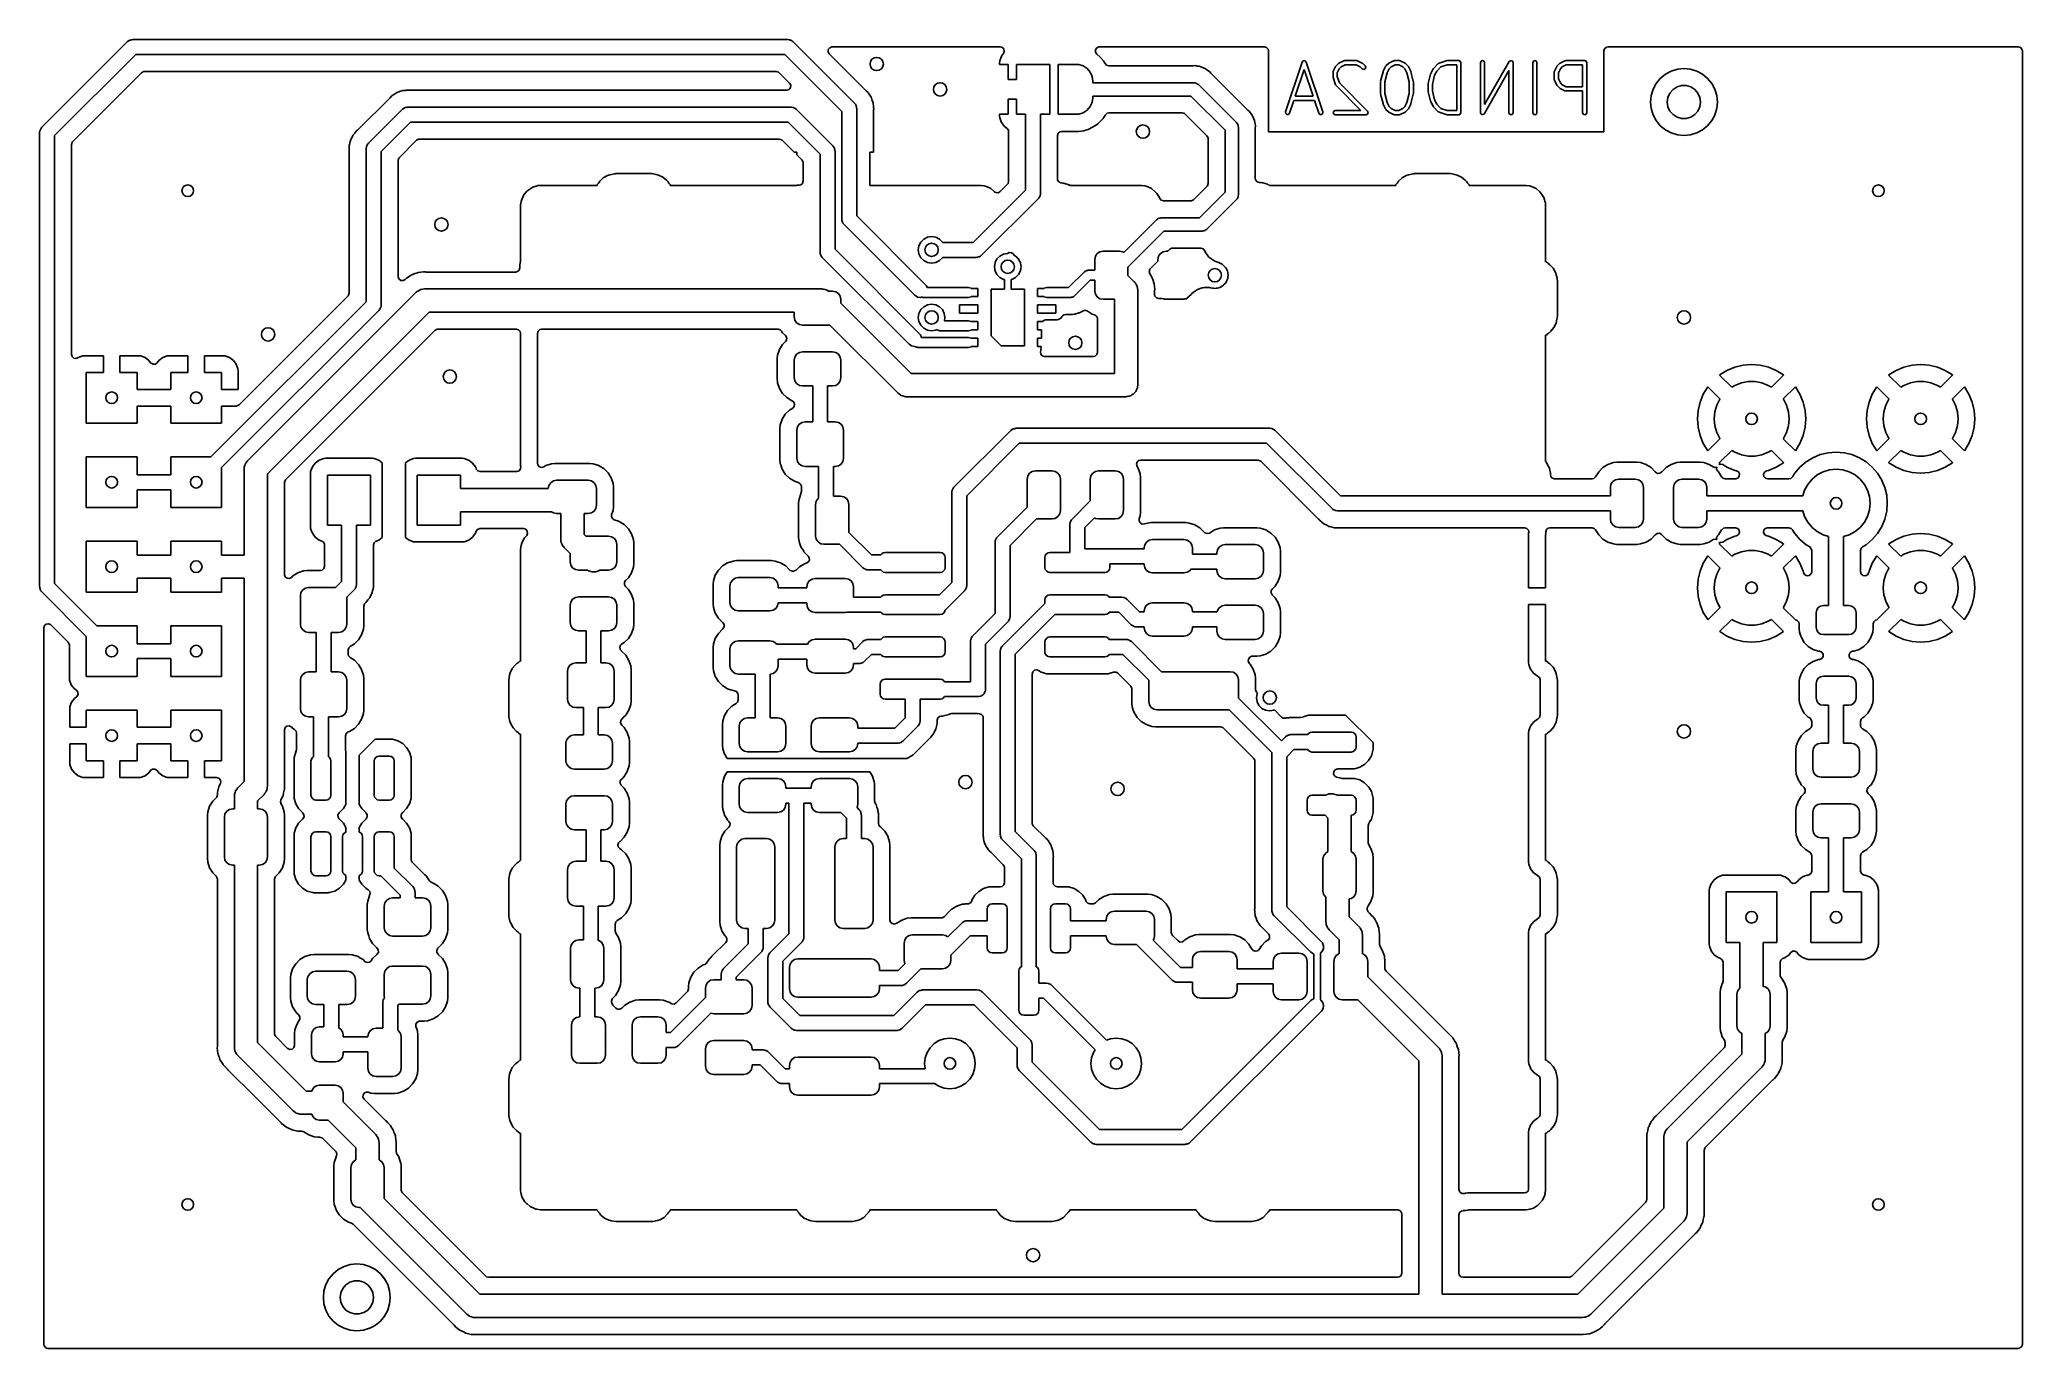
# Model space of a CAD drawing. Extents: x 0.22 to 2.57, y 0.23 to 1.78.
import ezdxf

# ---------------------------------------------------------------- set-up
doc = ezdxf.new("R2010")
doc.units = 0
doc.header["$MEASUREMENT"] = 0
doc.layers.add('BLACK', color=7, linetype='CONTINUOUS')

msp = doc.modelspace()

# ---------------------------------------------------------------- linework, layer by layer
at = {"layer": 'BLACK', "linetype": 'CONTINUOUS'}
for p, q in [((0.227398, 1.67516), (0.328498, 1.77626)), ((0.338431, 1.76114), (0.24252, 1.66523)), ((0.328498, 1.77626), (0.329937, 1.77743)), ((0.329937, 1.77743), (0.330591, 1.77768)), ((0.330591, 1.77768), (0.331159, 1.77809)), ((0.331159, 1.77809), (0.332293, 1.77833)), ((0.332293, 1.77833), (0.333376, 1.77875)), ((0.333376, 1.77875), (0.334076, 1.77871)), ((0.334076, 1.77871), (0.334762, 1.77886)), ((0.334762, 1.77886), (1.11, 1.77886)), ((1.10633, 1.76114), (0.338431, 1.76114)), ((1.17362, 1.69385), (1.10633, 1.76114)), ((1.11, 1.77886), (1.11184, 1.77866)), ((1.11184, 1.77866), (1.11248, 1.77838)), ((1.11248, 1.77838), (1.11317, 1.77827)), ((1.11317, 1.77827), (1.11415, 1.77764)), ((1.11415, 1.77764), (1.11521, 1.77717)), ((1.11521, 1.77717), (1.11568, 1.77665)), ((1.11568, 1.77665), (1.11626, 1.77626)), ((1.11626, 1.77626), (1.18874, 1.70378)), ((1.15756, 1.76438), (1.15776, 1.76712)), ((1.15888, 1.76196), (1.15756, 1.76438)), ((1.15776, 1.76712), (1.1594, 1.76932)), ((1.2026, 1.71824), (1.15888, 1.76196)), ((1.1594, 1.76932), (1.16198, 1.77028)), ((1.16198, 1.77028), (1.16233, 1.7703)), ((1.16233, 1.7703), (1.3611, 1.7703)), ((1.36256, 1.75922), (1.36055, 1.75383)), ((1.3611, 1.7703), (1.36374, 1.76952)), ((1.36501, 1.76249), (1.36256, 1.75922)), ((1.36374, 1.76952), (1.36554, 1.76744)), ((1.36593, 1.76472), (1.36501, 1.76249)), ((1.36554, 1.76744), (1.36593, 1.76472)), ((1.47384, 1.76679), (1.47533, 1.7691)), ((1.47384, 1.76404), (1.47384, 1.76679)), ((1.47533, 1.76172), (1.47384, 1.76404)), ((1.47533, 1.7691), (1.47783, 1.77025)), ((1.47949, 1.75812), (1.47533, 1.76172)), ((1.47783, 1.77025), (1.47852, 1.7703)), ((1.47852, 1.7703), (1.6737, 1.7703)), ((1.6737, 1.7703), (1.67634, 1.76952)), ((1.67634, 1.76952), (1.67814, 1.76744)), ((1.67814, 1.76744), (1.67858, 1.76541)), ((1.67858, 1.76541), (1.67858, 1.66976)), ((2.07538, 1.76541), (2.07615, 1.76805)), ((2.07538, 1.705), (2.07538, 1.76541)), ((2.07615, 1.76805), (2.07823, 1.76985)), ((2.07823, 1.76985), (2.08026, 1.7703)), ((2.08026, 1.7703), (2.56541, 1.7703)), ((2.56541, 1.7703), (2.56805, 1.76952)), ((2.56805, 1.76952), (2.56985, 1.76744)), ((2.56985, 1.76744), (2.5703, 1.76541)), ((2.5703, 1.76541), (2.5703, 0.234587)), ((0.263969, 1.65837), (0.345293, 1.73969)), ((0.345293, 1.73969), (0.347708, 1.74101)), ((0.347708, 1.74101), (0.348745, 1.74112)), ((0.348745, 1.74112), (1.09602, 1.74112)), ((1.09602, 1.74112), (1.09866, 1.74035)), ((1.09866, 1.74035), (1.09947, 1.73969)), ((1.09947, 1.73969), (1.11195, 1.72721)), ((1.36055, 1.75383), (1.3603, 1.75144)), ((1.3603, 1.75144), (1.3603, 1.74953)), ((1.3603, 1.74953), (1.37047, 1.74953)), ((1.36055, 1.75383), (1.36055, 1.75383)), ((1.37047, 1.74953), (1.37047, 1.73181)), ((1.38031, 1.73181), (1.38031, 1.74953)), ((1.38031, 1.74953), (1.41969, 1.74953)), ((1.41969, 1.74953), (1.41969, 1.69047)), ((1.42953, 1.69047), (1.42953, 1.74953)), ((1.42953, 1.74953), (1.45118, 1.74953)), ((1.45118, 1.74953), (1.45118, 1.74933)), ((1.45118, 1.74933), (1.45398, 1.74933)), ((1.45398, 1.74933), (1.45936, 1.74775)), ((1.45936, 1.74775), (1.46407, 1.74472)), ((1.46407, 1.74472), (1.46774, 1.74049)), ((1.46774, 1.74049), (1.47007, 1.73539)), ((1.47952, 1.75809), (1.47949, 1.75812)), ((1.47949, 1.75812), (1.47949, 1.75812)), ((1.47949, 1.75812), (1.47949, 1.75812)), ((1.47955, 1.75805), (1.47952, 1.75809)), ((1.4832, 1.75384), (1.47955, 1.75805)), ((1.48425, 1.75219), (1.4832, 1.75384)), ((1.48558, 1.75014), (1.48425, 1.75219)), ((1.48704, 1.74867), (1.48558, 1.75014)), ((1.48968, 1.74789), (1.48704, 1.74867)), ((1.58908, 1.74789), (1.48968, 1.74789)), ((1.58923, 1.7479), (1.58908, 1.74789)), ((1.5917, 1.74805), (1.58923, 1.7479)), ((1.59413, 1.7476), (1.5917, 1.74805)), ((1.5917, 1.74805), (1.5917, 1.74805)), ((1.59427, 1.74758), (1.59413, 1.7476)), ((1.59672, 1.74728), (1.59427, 1.74758)), ((1.59711, 1.74714), (1.59672, 1.74728)), ((1.59672, 1.74728), (1.59672, 1.74728)), ((1.59672, 1.74728), (1.59672, 1.74728)), ((1.59796, 1.7469), (1.59711, 1.74714)), ((1.59836, 1.74683), (1.59796, 1.7469)), ((1.60061, 1.74581), (1.59836, 1.74683)), ((1.59836, 1.74683), (1.59836, 1.74683)), ((1.60075, 1.74576), (1.60061, 1.74581)), ((1.60306, 1.74488), (1.60075, 1.74576)), ((1.6032, 1.74478), (1.60306, 1.74488)), ((1.60306, 1.74488), (1.60306, 1.74488)), ((1.60339, 1.74465), (1.6032, 1.74478)), ((1.60416, 1.74421), (1.60339, 1.74465)), ((1.6043, 1.74415), (1.60416, 1.74421)), ((1.60454, 1.74405), (1.6043, 1.74415)), ((1.60648, 1.74252), (1.60454, 1.74405)), ((1.6066, 1.74244), (1.60648, 1.74252)), ((1.60863, 1.74103), (1.6066, 1.74244)), ((1.61027, 1.73918), (1.60863, 1.74103)), ((1.60863, 1.74103), (1.60863, 1.74103)), ((1.60863, 1.74103), (1.60863, 1.74103)), ((1.61037, 1.73908), (1.61027, 1.73918)), ((1.65408, 1.69537), (1.61037, 1.73908)), ((1.69876, 1.69328), (1.71844, 1.75233)), ((1.72082, 1.74364), (1.71022, 1.71186)), ((1.71844, 1.75233), (1.71857, 1.75247)), ((1.71857, 1.75247), (1.71858, 1.75266)), ((1.71858, 1.75266), (1.71918, 1.75318)), ((1.71918, 1.75318), (1.7197, 1.75378)), ((1.7197, 1.75378), (1.71988, 1.75379)), ((1.71988, 1.75379), (1.72003, 1.75391)), ((1.72003, 1.75391), (1.72082, 1.75386)), ((1.72082, 1.75386), (1.72161, 1.75391)), ((1.73141, 1.71186), (1.72082, 1.74364)), ((1.72161, 1.75391), (1.72175, 1.75379)), ((1.72175, 1.75379), (1.72193, 1.75378)), ((1.72193, 1.75378), (1.72245, 1.75318)), ((1.72245, 1.75318), (1.72305, 1.75266)), ((1.72305, 1.75266), (1.72307, 1.75247)), ((1.72307, 1.75247), (1.72319, 1.75233)), ((1.72319, 1.75233), (1.74287, 1.69328)), ((1.75487, 1.74029), (1.7551, 1.74083)), ((1.75487, 1.73467), (1.75487, 1.74029)), ((1.7551, 1.74083), (1.75514, 1.74141)), ((1.75514, 1.74141), (1.75795, 1.74704)), ((1.75795, 1.74704), (1.75826, 1.74731)), ((1.75826, 1.74731), (1.75842, 1.74769)), ((1.75842, 1.74769), (1.76123, 1.7505)), ((1.76224, 1.74444), (1.75987, 1.7397)), ((1.75987, 1.7397), (1.75987, 1.73508)), ((1.76123, 1.7505), (1.76161, 1.75066)), ((1.76161, 1.75066), (1.76188, 1.75097)), ((1.76188, 1.75097), (1.7675, 1.75378)), ((1.76448, 1.74668), (1.76224, 1.74444)), ((1.76921, 1.74904), (1.76448, 1.74668)), ((1.7675, 1.75378), (1.76809, 1.75382)), ((1.76809, 1.75382), (1.76862, 1.75404)), ((1.76862, 1.75404), (1.78268, 1.75404)), ((1.78209, 1.74904), (1.76921, 1.74904)), ((1.78683, 1.74668), (1.78209, 1.74904)), ((1.78268, 1.75404), (1.78322, 1.75382)), ((1.78322, 1.75382), (1.7838, 1.75378)), ((1.7838, 1.75378), (1.78943, 1.75097)), ((1.78935, 1.74415), (1.78683, 1.74668)), ((1.79112, 1.74342), (1.78935, 1.74415)), ((1.78943, 1.75097), (1.7897, 1.75066)), ((1.7897, 1.75066), (1.79008, 1.7505)), ((1.79008, 1.7505), (1.79289, 1.74769)), ((1.79289, 1.74415), (1.79112, 1.74342)), ((1.79289, 1.74769), (1.79362, 1.74592)), ((1.79362, 1.74592), (1.79289, 1.74415)), ((1.81119, 1.72965), (1.814, 1.7409)), ((1.814, 1.7409), (1.81417, 1.74113)), ((1.81417, 1.74113), (1.81419, 1.74141)), ((1.81419, 1.74141), (1.81701, 1.74704)), ((1.81879, 1.73942), (1.81612, 1.72874)), ((1.81701, 1.74704), (1.81732, 1.74731)), ((1.81732, 1.74731), (1.81747, 1.74769)), ((1.81747, 1.74769), (1.82029, 1.7505)), ((1.8213, 1.74444), (1.81879, 1.73942)), ((1.82029, 1.7505), (1.82067, 1.75066)), ((1.82067, 1.75066), (1.82094, 1.75097)), ((1.82094, 1.75097), (1.82656, 1.75378)), ((1.82353, 1.74668), (1.8213, 1.74444)), ((1.82827, 1.74904), (1.82353, 1.74668)), ((1.82656, 1.75378), (1.82714, 1.75382)), ((1.82714, 1.75382), (1.82768, 1.75404)), ((1.82768, 1.75404), (1.8333, 1.75404)), ((1.83271, 1.74904), (1.82827, 1.74904)), ((1.83745, 1.74668), (1.83271, 1.74904)), ((1.8333, 1.75404), (1.83384, 1.75382)), ((1.83384, 1.75382), (1.83442, 1.75378)), ((1.83442, 1.75378), (1.84004, 1.75097)), ((1.83968, 1.74444), (1.83745, 1.74668)), ((1.84219, 1.73942), (1.83968, 1.74444)), ((1.84004, 1.75097), (1.84031, 1.75066)), ((1.84031, 1.75066), (1.84069, 1.7505)), ((1.84069, 1.7505), (1.84351, 1.74769)), ((1.84486, 1.72874), (1.84219, 1.73942)), ((1.84351, 1.74769), (1.84366, 1.74731)), ((1.84366, 1.74731), (1.84397, 1.74704)), ((1.84397, 1.74704), (1.84679, 1.74141)), ((1.84679, 1.74141), (1.84681, 1.74113)), ((1.84681, 1.74113), (1.84698, 1.7409)), ((1.84698, 1.7409), (1.84979, 1.72965)), ((1.86743, 1.72684), (1.87025, 1.73809)), ((1.87025, 1.73809), (1.87042, 1.73832)), ((1.87042, 1.73832), (1.87044, 1.7386)), ((1.87044, 1.7386), (1.87325, 1.74422)), ((1.87503, 1.73661), (1.87236, 1.72593)), ((1.87325, 1.74422), (1.87356, 1.74449)), ((1.87356, 1.74449), (1.87372, 1.74487)), ((1.87372, 1.74487), (1.87934, 1.7505)), ((1.87754, 1.74163), (1.87503, 1.73661)), ((1.88246, 1.74655), (1.87754, 1.74163)), ((1.87934, 1.7505), (1.87988, 1.75072)), ((1.87988, 1.75072), (1.88032, 1.7511)), ((1.88032, 1.7511), (1.88875, 1.75391)), ((1.88995, 1.74904), (1.88246, 1.74655)), ((1.88875, 1.75391), (1.88916, 1.75388)), ((1.88916, 1.75388), (1.88955, 1.75404)), ((1.88955, 1.75404), (1.90361, 1.75404)), ((1.90111, 1.74904), (1.88995, 1.74904)), ((1.90111, 1.69499), (1.90111, 1.74904)), ((1.90361, 1.75404), (1.90537, 1.75331)), ((1.90537, 1.75331), (1.90611, 1.75154)), ((1.90611, 1.75154), (1.90611, 1.69249)), ((1.92923, 1.75154), (1.92996, 1.75331)), ((1.92923, 1.69249), (1.92923, 1.75154)), ((1.92996, 1.75331), (1.93173, 1.75404)), ((1.93173, 1.75404), (1.9335, 1.75331)), ((1.9335, 1.75331), (1.93423, 1.75154)), ((1.96297, 1.74213), (1.9339, 1.69125)), ((1.93423, 1.7019), (1.9633, 1.75278)), ((1.93423, 1.75154), (1.93423, 1.7019)), ((1.96297, 1.69249), (1.96297, 1.74213)), ((1.9633, 1.75278), (1.96357, 1.75299)), ((1.96357, 1.75299), (1.96371, 1.75331)), ((1.96371, 1.75331), (1.9643, 1.75356)), ((1.9643, 1.75356), (1.96482, 1.75395)), ((1.96482, 1.75395), (1.96516, 1.75391)), ((1.96516, 1.75391), (1.96547, 1.75404)), ((1.96547, 1.75404), (1.96607, 1.75379)), ((1.96607, 1.75379), (1.96671, 1.75371)), ((1.96671, 1.75371), (1.96692, 1.75344)), ((1.96692, 1.75344), (1.96724, 1.75331)), ((1.96724, 1.75331), (1.96749, 1.75271)), ((1.96749, 1.75271), (1.96789, 1.7522)), ((1.96789, 1.7522), (1.96784, 1.75186)), ((1.96784, 1.75186), (1.96797, 1.75154)), ((1.96797, 1.75154), (1.96797, 1.69249)), ((1.99109, 1.75154), (1.99183, 1.75331)), ((1.99109, 1.69249), (1.99109, 1.75154)), ((1.99183, 1.75331), (1.99359, 1.75404)), ((1.99359, 1.75404), (1.99536, 1.75331)), ((1.99536, 1.75331), (1.99609, 1.75154)), ((1.99609, 1.75154), (1.99609, 1.69249)), ((2.0164, 1.74029), (2.01663, 1.74083)), ((2.0164, 1.73186), (2.0164, 1.74029)), ((2.01663, 1.74083), (2.01667, 1.74141)), ((2.01667, 1.74141), (2.01948, 1.74704)), ((2.01948, 1.74704), (2.01979, 1.74731)), ((2.01979, 1.74731), (2.01995, 1.74769)), ((2.01995, 1.74769), (2.02276, 1.7505)), ((2.02377, 1.74444), (2.0214, 1.7397)), ((2.0214, 1.7397), (2.0214, 1.73245)), ((2.02276, 1.7505), (2.02314, 1.75066)), ((2.02314, 1.75066), (2.02341, 1.75097)), ((2.02341, 1.75097), (2.02903, 1.75378)), ((2.02601, 1.74668), (2.02377, 1.74444)), ((2.03074, 1.74904), (2.02601, 1.74668)), ((2.02903, 1.75378), (2.02961, 1.75382)), ((2.02961, 1.75382), (2.03015, 1.75404)), ((2.03015, 1.75404), (2.05265, 1.75404)), ((2.05015, 1.74904), (2.03074, 1.74904)), ((2.05015, 1.72311), (2.05015, 1.74904)), ((2.05265, 1.75404), (2.05442, 1.75331)), ((2.05442, 1.75331), (2.05515, 1.75154)), ((2.05515, 1.75154), (2.05515, 1.69249)), ((2.14801, 1.73791), (2.14201, 1.73299)), ((2.15485, 1.74157), (2.14801, 1.73791)), ((2.14801, 1.73791), (2.14801, 1.73791)), ((2.16228, 1.74382), (2.15485, 1.74157)), ((2.17, 1.74458), (2.16228, 1.74382)), ((2.17772, 1.74382), (2.17, 1.74458)), ((2.18515, 1.74157), (2.17772, 1.74382)), ((2.17772, 1.74382), (2.17772, 1.74382)), ((2.19199, 1.73791), (2.18515, 1.74157)), ((2.18515, 1.74157), (2.18515, 1.74157)), ((2.19799, 1.73299), (2.19199, 1.73791)), ((2.19199, 1.73791), (2.19199, 1.73791)), ((0.641311, 1.71227), (0.639284, 1.71012)), ((0.641529, 1.71246), (0.641311, 1.71227)), ((0.641742, 1.71263), (0.641527, 1.71246)), ((0.641527, 1.71246), (0.641529, 1.71246)), ((0.641744, 1.71263), (0.641742, 1.71263)), ((0.641967, 1.71281), (0.641744, 1.71263)), ((0.644483, 1.71436), (0.641967, 1.71281)), ((0.646951, 1.71598), (0.644483, 1.71436)), ((0.647206, 1.71611), (0.646951, 1.71598)), ((0.647453, 1.71623), (0.647204, 1.71611)), ((0.647204, 1.71611), (0.647206, 1.71611)), ((0.647455, 1.71623), (0.647453, 1.71623)), ((0.647713, 1.71635), (0.647455, 1.71623)), ((0.650518, 1.71728), (0.647713, 1.71635)), ((0.653295, 1.71829), (0.650518, 1.71728)), ((0.653572, 1.71836), (0.653295, 1.71829)), ((0.653842, 1.71842), (0.653571, 1.71836)), ((0.653571, 1.71836), (0.653572, 1.71836)), ((0.654121, 1.71847), (0.653842, 1.71842)), ((0.653842, 1.71842), (0.653842, 1.71842)), ((0.657065, 1.71873), (0.654121, 1.71847)), ((0.657692, 1.7188), (0.657065, 1.71873)), ((0.658318, 1.71888), (0.657692, 1.7188)), ((0.658633, 1.71888), (0.658318, 1.71888)), ((0.658845, 1.71889), (0.658633, 1.71888)), ((0.659232, 1.71892), (0.658845, 1.71889)), ((0.660845, 1.71906), (0.659232, 1.71892)), ((0.661752, 1.71893), (0.660845, 1.71906)), ((0.662459, 1.71888), (0.661752, 1.71893)), ((1.1085, 1.71888), (0.662459, 1.71888)), ((1.10884, 1.71889), (1.1085, 1.71888)), ((1.11142, 1.71985), (1.10884, 1.71889)), ((1.11307, 1.72205), (1.11142, 1.71985)), ((1.11195, 1.72721), (1.11327, 1.7248)), ((1.11327, 1.7248), (1.11307, 1.72205)), ((1.20475, 1.71621), (1.2026, 1.71824)), ((1.20494, 1.71599), (1.20475, 1.71621)), ((1.20511, 1.71578), (1.20494, 1.71599)), ((1.20494, 1.71599), (1.20494, 1.71599)), ((1.20529, 1.71555), (1.20511, 1.71578)), ((1.20511, 1.71578), (1.20511, 1.71578)), ((1.20684, 1.71304), (1.20529, 1.71555)), ((1.20529, 1.71555), (1.20529, 1.71555)), ((1.20529, 1.71555), (1.20529, 1.71555)), ((1.20846, 1.71057), (1.20684, 1.71304)), ((1.37047, 1.73181), (1.38031, 1.73181)), ((1.47007, 1.73539), (1.47087, 1.72984)), ((1.47087, 1.72984), (1.47087, 1.72787)), ((1.47087, 1.72787), (1.59, 1.72787)), ((1.59, 1.72787), (1.59129, 1.72758)), ((1.59129, 1.72758), (1.5926, 1.72743)), ((1.5926, 1.72743), (1.59298, 1.72719)), ((1.59298, 1.72719), (1.59342, 1.72709)), ((1.59342, 1.72709), (1.59445, 1.72627)), ((1.59445, 1.72627), (1.59557, 1.72557)), ((1.59557, 1.72557), (1.64057, 1.68057)), ((1.75503, 1.73429), (1.75487, 1.73467)), ((1.755, 1.73388), (1.75503, 1.73429)), ((1.75781, 1.72544), (1.755, 1.73388)), ((1.7582, 1.725), (1.75781, 1.72544)), ((1.75842, 1.72447), (1.7582, 1.725)), ((1.7879, 1.69499), (1.75842, 1.72447)), ((1.75987, 1.73508), (1.76237, 1.72758)), ((1.76237, 1.72758), (1.7957, 1.69426)), ((1.81112, 1.72905), (1.81124, 1.72934)), ((1.81112, 1.71498), (1.81112, 1.72905)), ((1.81124, 1.71469), (1.81112, 1.71498)), ((1.81124, 1.72934), (1.81119, 1.72965)), ((1.81119, 1.71438), (1.81124, 1.71469)), ((1.814, 1.70313), (1.81119, 1.71438)), ((1.81612, 1.72874), (1.81612, 1.71529)), ((1.81612, 1.71529), (1.81879, 1.70461)), ((1.84219, 1.70461), (1.84486, 1.71529)), ((1.84486, 1.71529), (1.84486, 1.72874)), ((1.84979, 1.71438), (1.84698, 1.70313)), ((1.84979, 1.72965), (1.84974, 1.72934)), ((1.84974, 1.72934), (1.84986, 1.72905)), ((1.84986, 1.71498), (1.84974, 1.71469)), ((1.84974, 1.71469), (1.84979, 1.71438)), ((1.84986, 1.72905), (1.84986, 1.71498)), ((1.86736, 1.72623), (1.86748, 1.72653)), ((1.86736, 1.7178), (1.86736, 1.72623)), ((1.86748, 1.7175), (1.86736, 1.7178)), ((1.86748, 1.72653), (1.86743, 1.72684)), ((1.86743, 1.71719), (1.86748, 1.7175)), ((1.87025, 1.70594), (1.86743, 1.71719)), ((1.87236, 1.72593), (1.87236, 1.7181)), ((1.87236, 1.7181), (1.87503, 1.70742)), ((2.01663, 1.73132), (2.0164, 1.73186)), ((2.01667, 1.73074), (2.01663, 1.73132)), ((2.01948, 1.72511), (2.01667, 1.73074)), ((2.01979, 1.72485), (2.01948, 1.72511)), ((2.01995, 1.72447), (2.01979, 1.72485)), ((2.02276, 1.72165), (2.01995, 1.72447)), ((2.0214, 1.73245), (2.02377, 1.72771)), ((2.02314, 1.7215), (2.02276, 1.72165)), ((2.02341, 1.72118), (2.02314, 1.7215)), ((2.02903, 1.71837), (2.02341, 1.72118)), ((2.02377, 1.72771), (2.02601, 1.72548)), ((2.02601, 1.72548), (2.03074, 1.72311)), ((2.02961, 1.71833), (2.02903, 1.71837)), ((2.03015, 1.71811), (2.02961, 1.71833)), ((2.05015, 1.71811), (2.03015, 1.71811)), ((2.03074, 1.72311), (2.05015, 1.72311)), ((2.05015, 1.69249), (2.05015, 1.71811)), ((2.13118, 1.71272), (2.13042, 1.705)), ((2.13343, 1.72015), (2.13118, 1.71272)), ((2.13709, 1.72699), (2.13343, 1.72015)), ((2.14201, 1.73299), (2.13709, 1.72699)), ((2.13709, 1.72699), (2.13709, 1.72699)), ((2.15111, 1.71055), (2.15344, 1.71564)), ((2.15344, 1.71564), (2.15711, 1.71988)), ((2.15711, 1.71988), (2.16182, 1.72291)), ((2.16182, 1.72291), (2.1672, 1.72448)), ((2.1672, 1.72448), (2.1728, 1.72448)), ((2.1728, 1.72448), (2.17818, 1.72291)), ((2.17818, 1.72291), (2.18289, 1.71988)), ((2.18289, 1.71988), (2.18656, 1.71564)), ((2.18656, 1.71564), (2.18889, 1.71055)), ((2.20291, 1.72699), (2.19799, 1.73299)), ((2.20657, 1.72015), (2.20291, 1.72699)), ((2.20291, 1.72699), (2.20291, 1.72699)), ((2.20882, 1.71272), (2.20657, 1.72015)), ((2.20657, 1.72015), (2.20657, 1.72015)), ((2.20657, 1.72015), (2.20657, 1.72015)), ((2.20958, 1.705), (2.20882, 1.71272)), ((0.639284, 1.71012), (0.601319, 1.67216)), ((0.613736, 1.65626), (0.653736, 1.69626)), ((0.653736, 1.69626), (0.655175, 1.69743)), ((0.655175, 1.69743), (0.65583, 1.69768)), ((0.65583, 1.69768), (0.656397, 1.69809)), ((0.656397, 1.69809), (0.657531, 1.69833)), ((0.657531, 1.69833), (0.658614, 1.69875)), ((0.658614, 1.69875), (0.659314, 1.69871)), ((0.659314, 1.69871), (0.66, 1.69886)), ((0.66, 1.69886), (1.11381, 1.69886)), ((1.11381, 1.69886), (1.11565, 1.69866)), ((1.11565, 1.69866), (1.11629, 1.69838)), ((1.11629, 1.69838), (1.11698, 1.69827)), ((1.11698, 1.69827), (1.11796, 1.69764)), ((1.11796, 1.69764), (1.11902, 1.69717)), ((1.11902, 1.69717), (1.11949, 1.69665)), ((1.11949, 1.69665), (1.12007, 1.69626)), ((1.12007, 1.69626), (1.16315, 1.65318)), ((1.17362, 1.56655), (1.17362, 1.69385)), ((1.18874, 1.70378), (1.18991, 1.70234)), ((1.18991, 1.70234), (1.19016, 1.70169)), ((1.19016, 1.70169), (1.19057, 1.70112)), ((1.19057, 1.70112), (1.19081, 1.69999)), ((1.19081, 1.69999), (1.19123, 1.69891)), ((1.19123, 1.69891), (1.19119, 1.69821)), ((1.19119, 1.69821), (1.19134, 1.69752)), ((1.19134, 1.69752), (1.19134, 1.57022)), ((1.20859, 1.71031), (1.20846, 1.71057)), ((1.20846, 1.71057), (1.20846, 1.71057)), ((1.20846, 1.71057), (1.20846, 1.71057)), ((1.20871, 1.71007), (1.20859, 1.71032)), ((1.20859, 1.71032), (1.20859, 1.71031)), ((1.20871, 1.71006), (1.20871, 1.71007)), ((1.20883, 1.70981), (1.20871, 1.71006)), ((1.20976, 1.707), (1.20883, 1.70981)), ((1.21077, 1.70422), (1.20976, 1.707)), ((1.21084, 1.70395), (1.21077, 1.70422)), ((1.21077, 1.70422), (1.21077, 1.70422)), ((1.2109, 1.70368), (1.21084, 1.70395)), ((1.21084, 1.70395), (1.21084, 1.70395)), ((1.21095, 1.7034), (1.2109, 1.70368)), ((1.2109, 1.70368), (1.2109, 1.70368)), ((1.21121, 1.70046), (1.21095, 1.7034)), ((1.21095, 1.7034), (1.21095, 1.7034)), ((1.21136, 1.6992), (1.21121, 1.70046)), ((1.21136, 1.69889), (1.21136, 1.6992)), ((1.21136, 1.6992), (1.21136, 1.6992)), ((1.21137, 1.69867), (1.21136, 1.69889)), ((1.21136, 1.69506), (1.21141, 1.69577)), ((1.21136, 1.64567), (1.21136, 1.69506)), ((1.21154, 1.69667), (1.21137, 1.69867)), ((1.21141, 1.69577), (1.21154, 1.69667)), ((1.37047, 1.69047), (1.3603, 1.69047)), ((1.3603, 1.69047), (1.3603, 1.68856)), ((1.38031, 1.70819), (1.37047, 1.70819)), ((1.37047, 1.70819), (1.37047, 1.69047)), ((1.38031, 1.69047), (1.38031, 1.70819)), ((1.39114, 1.69047), (1.38031, 1.69047)), ((1.39114, 1.60074), (1.39114, 1.69047)), ((1.41969, 1.69047), (1.40886, 1.69047)), ((1.40886, 1.69047), (1.40886, 1.59707)), ((1.45118, 1.69047), (1.42953, 1.69047)), ((1.45398, 1.69067), (1.45118, 1.69067)), ((1.45118, 1.69067), (1.45118, 1.69047)), ((1.45936, 1.69225), (1.45398, 1.69067)), ((1.46407, 1.69528), (1.45936, 1.69225)), ((1.46774, 1.69951), (1.46407, 1.69528)), ((1.47007, 1.70461), (1.46774, 1.69951)), ((1.47087, 1.71016), (1.47007, 1.70461)), ((1.58674, 1.71213), (1.47087, 1.71213)), ((1.47087, 1.71213), (1.47087, 1.71016)), ((1.4832, 1.68616), (1.48513, 1.68916)), ((1.48513, 1.68916), (1.48558, 1.68986)), ((1.48558, 1.68986), (1.48766, 1.69167)), ((1.48766, 1.69167), (1.48968, 1.69211)), ((1.48968, 1.69211), (1.57642, 1.69211)), ((1.57642, 1.69211), (1.57906, 1.69133)), ((1.57906, 1.69133), (1.57988, 1.69068)), ((1.57988, 1.69068), (1.60568, 1.66488)), ((1.62713, 1.67174), (1.58674, 1.71213)), ((1.65418, 1.69527), (1.65408, 1.69537)), ((1.65603, 1.69363), (1.65418, 1.69527)), ((1.65744, 1.6916), (1.65603, 1.69363)), ((1.65603, 1.69363), (1.65603, 1.69363)), ((1.65752, 1.69148), (1.65744, 1.6916)), ((1.65905, 1.68954), (1.65752, 1.69148)), ((1.65921, 1.68916), (1.65905, 1.68954)), ((1.65965, 1.68839), (1.65921, 1.68916)), ((1.6989, 1.69137), (1.69876, 1.69328)), ((1.70034, 1.69012), (1.6989, 1.69137)), ((1.70225, 1.69025), (1.70034, 1.69012)), ((1.7035, 1.6917), (1.70225, 1.69025)), ((1.70856, 1.70686), (1.7035, 1.6917)), ((1.73308, 1.70686), (1.70856, 1.70686)), ((1.71022, 1.71186), (1.73141, 1.71186)), ((1.73813, 1.6917), (1.73308, 1.70686)), ((1.73938, 1.69025), (1.73813, 1.6917)), ((1.74129, 1.69012), (1.73938, 1.69025)), ((1.74274, 1.69137), (1.74129, 1.69012)), ((1.74287, 1.69328), (1.74274, 1.69137)), ((1.75487, 1.69249), (1.75561, 1.69426)), ((1.75561, 1.69072), (1.75487, 1.69249)), ((1.75561, 1.69426), (1.75737, 1.69499)), ((1.75737, 1.68999), (1.75561, 1.69072)), ((1.75737, 1.69499), (1.7879, 1.69499)), ((1.79393, 1.68999), (1.75737, 1.68999)), ((1.7957, 1.69072), (1.79393, 1.68999)), ((1.7957, 1.69426), (1.79643, 1.69249)), ((1.79643, 1.69249), (1.7957, 1.69072)), ((1.81417, 1.7029), (1.814, 1.70313)), ((1.81419, 1.70262), (1.81417, 1.7029)), ((1.81701, 1.69699), (1.81419, 1.70262)), ((1.81732, 1.69672), (1.81701, 1.69699)), ((1.81747, 1.69634), (1.81732, 1.69672)), ((1.82029, 1.69353), (1.81747, 1.69634)), ((1.81879, 1.70461), (1.8213, 1.69959)), ((1.82067, 1.69337), (1.82029, 1.69353)), ((1.82094, 1.69306), (1.82067, 1.69337)), ((1.82656, 1.69025), (1.82094, 1.69306)), ((1.8213, 1.69959), (1.82353, 1.69735)), ((1.82353, 1.69735), (1.82827, 1.69499)), ((1.82714, 1.69021), (1.82656, 1.69025)), ((1.82768, 1.68999), (1.82714, 1.69021)), ((1.8333, 1.68999), (1.82768, 1.68999)), ((1.82827, 1.69499), (1.83271, 1.69499)), ((1.83271, 1.69499), (1.83745, 1.69735)), ((1.83384, 1.69021), (1.8333, 1.68999)), ((1.83442, 1.69025), (1.83384, 1.69021)), ((1.84004, 1.69306), (1.83442, 1.69025)), ((1.83745, 1.69735), (1.83968, 1.69959)), ((1.83968, 1.69959), (1.84219, 1.70461)), ((1.84031, 1.69337), (1.84004, 1.69306)), ((1.84069, 1.69353), (1.84031, 1.69337)), ((1.84351, 1.69634), (1.84069, 1.69353)), ((1.84366, 1.69672), (1.84351, 1.69634)), ((1.84397, 1.69699), (1.84366, 1.69672)), ((1.84679, 1.70262), (1.84397, 1.69699)), ((1.84681, 1.7029), (1.84679, 1.70262)), ((1.84698, 1.70313), (1.84681, 1.7029)), ((1.87042, 1.70571), (1.87025, 1.70594)), ((1.87044, 1.70543), (1.87042, 1.70571)), ((1.87325, 1.69981), (1.87044, 1.70543)), ((1.87356, 1.69954), (1.87325, 1.69981)), ((1.87372, 1.69916), (1.87356, 1.69954)), ((1.87934, 1.69353), (1.87372, 1.69916)), ((1.87503, 1.70742), (1.87754, 1.7024)), ((1.87754, 1.7024), (1.88246, 1.69748)), ((1.87988, 1.69331), (1.87934, 1.69353)), ((1.88032, 1.69293), (1.87988, 1.69331)), ((1.88875, 1.69012), (1.88032, 1.69293)), ((1.88246, 1.69748), (1.88995, 1.69499)), ((1.88916, 1.69014), (1.88875, 1.69012)), ((1.88955, 1.68999), (1.88916, 1.69014)), ((1.90361, 1.68999), (1.88955, 1.68999)), ((1.88995, 1.69499), (1.90111, 1.69499)), ((1.90537, 1.69072), (1.90361, 1.68999)), ((1.90611, 1.69249), (1.90537, 1.69072)), ((1.92936, 1.69217), (1.92923, 1.69249)), ((1.92932, 1.69183), (1.92936, 1.69217)), ((1.92971, 1.69132), (1.92932, 1.69183)), ((1.92996, 1.69072), (1.92971, 1.69132)), ((1.93028, 1.69059), (1.92996, 1.69072)), ((1.93049, 1.69032), (1.93028, 1.69059)), ((1.93113, 1.69024), (1.93049, 1.69032)), ((1.93173, 1.68999), (1.93113, 1.69024)), ((1.93204, 1.69012), (1.93173, 1.68999)), ((1.93239, 1.69008), (1.93204, 1.69012)), ((1.9329, 1.69047), (1.93239, 1.69008)), ((1.9335, 1.69072), (1.9329, 1.69047)), ((1.93363, 1.69104), (1.9335, 1.69072)), ((1.9339, 1.69125), (1.93363, 1.69104)), ((1.96371, 1.69072), (1.96297, 1.69249)), ((1.96547, 1.68999), (1.96371, 1.69072)), ((1.96724, 1.69072), (1.96547, 1.68999)), ((1.96797, 1.69249), (1.96724, 1.69072)), ((1.99183, 1.69072), (1.99109, 1.69249)), ((1.99359, 1.68999), (1.99183, 1.69072)), ((1.99536, 1.69072), (1.99359, 1.68999)), ((1.99609, 1.69249), (1.99536, 1.69072)), ((2.05088, 1.69072), (2.05015, 1.69249)), ((2.05265, 1.68999), (2.05088, 1.69072)), ((2.05442, 1.69072), (2.05265, 1.68999)), ((2.05515, 1.69249), (2.05442, 1.69072)), ((2.07538, 1.66976), (2.07538, 1.705)), ((2.13042, 1.705), (2.13118, 1.69728)), ((2.13118, 1.69728), (2.13343, 1.68985)), ((2.13343, 1.68985), (2.13709, 1.68301)), ((2.15031, 1.705), (2.15111, 1.71055)), ((2.15111, 1.69945), (2.15031, 1.705)), ((2.15344, 1.69436), (2.15111, 1.69945)), ((2.15711, 1.69012), (2.15344, 1.69436)), ((2.16182, 1.68709), (2.15711, 1.69012)), ((2.18289, 1.69012), (2.17818, 1.68709)), ((2.18656, 1.69436), (2.18289, 1.69012)), ((2.18889, 1.69945), (2.18656, 1.69436)), ((2.18889, 1.71055), (2.18969, 1.705)), ((2.18969, 1.705), (2.18889, 1.69945)), ((2.20291, 1.68301), (2.2064, 1.68954)), ((2.2064, 1.68954), (2.20657, 1.68985)), ((2.20657, 1.68985), (2.20882, 1.69728)), ((2.20657, 1.68985), (2.20657, 1.68985)), ((2.20657, 1.68985), (2.20657, 1.68985)), ((2.20882, 1.69728), (2.20958, 1.705)), ((0.224803, 1.6689), (0.224997, 1.67074)), ((0.224803, 1.13134), (0.224803, 1.6689)), ((0.224997, 1.67074), (0.225282, 1.67138)), ((0.225282, 1.67138), (0.225391, 1.67207)), ((0.225391, 1.67207), (0.226023, 1.67305)), ((0.226023, 1.67305), (0.226495, 1.67411)), ((0.226495, 1.67411), (0.227016, 1.67458)), ((0.227016, 1.67458), (0.227398, 1.67516)), ((0.595403, 1.66551), (0.595254, 1.66526)), ((0.59555, 1.66574), (0.595401, 1.66551)), ((0.595401, 1.66551), (0.595403, 1.66551)), ((0.595552, 1.66574), (0.59555, 1.66574)), ((0.595709, 1.66598), (0.595552, 1.66574)), ((0.597608, 1.66824), (0.595709, 1.66598)), ((0.598391, 1.66923), (0.597608, 1.66824)), ((0.598614, 1.66945), (0.598391, 1.66923)), ((0.598757, 1.66961), (0.598614, 1.66945)), ((0.600048, 1.67115), (0.598757, 1.66961)), ((0.600783, 1.6717), (0.600048, 1.67115)), ((0.601319, 1.67216), (0.600783, 1.6717)), ((0.663669, 1.68114), (0.628858, 1.64633)), ((1.11014, 1.68114), (0.663669, 1.68114)), ((1.14803, 1.64325), (1.11014, 1.68114)), ((1.3603, 1.68856), (1.36055, 1.68617)), ((1.36055, 1.68617), (1.36055, 1.68617)), ((1.36055, 1.68617), (1.36221, 1.68172)), ((1.36221, 1.68172), (1.36256, 1.68078)), ((1.36256, 1.68078), (1.36601, 1.67617)), ((1.36601, 1.67617), (1.36917, 1.67381)), ((1.36917, 1.67381), (1.37081, 1.67161)), ((1.37081, 1.67161), (1.37112, 1.6699)), ((1.37112, 1.6699), (1.37112, 1.61105)), ((1.42888, 1.66536), (1.42965, 1.668)), ((1.42888, 1.61402), (1.42888, 1.66536)), ((1.42965, 1.668), (1.43173, 1.66981)), ((1.43173, 1.66981), (1.43376, 1.67025)), ((1.43376, 1.67025), (1.45401, 1.67025)), ((1.45401, 1.67025), (1.45971, 1.67107)), ((1.45401, 1.67025), (1.45401, 1.67025)), ((1.45971, 1.67107), (1.46514, 1.67266)), ((1.46514, 1.67266), (1.47038, 1.67505)), ((1.47038, 1.67505), (1.47294, 1.6767)), ((1.47294, 1.6767), (1.47514, 1.67811)), ((1.47514, 1.67811), (1.47648, 1.67927)), ((1.47514, 1.67811), (1.47514, 1.67811)), ((1.47648, 1.67927), (1.47949, 1.68188)), ((1.47949, 1.68188), (1.48278, 1.68568)), ((1.48278, 1.68568), (1.4832, 1.68616)), ((1.4832, 1.68616), (1.4832, 1.68616)), ((1.4832, 1.68616), (1.4832, 1.68616)), ((1.62713, 1.59826), (1.62713, 1.67174)), ((1.64057, 1.68057), (1.64127, 1.67945)), ((1.64127, 1.67945), (1.64209, 1.67842)), ((1.64209, 1.67842), (1.64219, 1.67798)), ((1.64219, 1.67798), (1.64243, 1.6776)), ((1.64243, 1.6776), (1.64258, 1.67629)), ((1.64258, 1.67629), (1.64287, 1.675)), ((1.64287, 1.675), (1.64287, 1.595)), ((1.65988, 1.68806), (1.65965, 1.68839)), ((1.66076, 1.68575), (1.65988, 1.68806)), ((1.65988, 1.68806), (1.65988, 1.68806)), ((1.66081, 1.68561), (1.66076, 1.68575)), ((1.66183, 1.68336), (1.66081, 1.68561)), ((1.6619, 1.68296), (1.66183, 1.68336)), ((1.66183, 1.68336), (1.66183, 1.68336)), ((1.66214, 1.68211), (1.6619, 1.68296)), ((1.66228, 1.68172), (1.66214, 1.68211)), ((1.66258, 1.67927), (1.66228, 1.68172)), ((1.6626, 1.67913), (1.66258, 1.67927)), ((1.66305, 1.6767), (1.6626, 1.67913)), ((1.66289, 1.67408), (1.6629, 1.67423)), ((1.66289, 1.61471), (1.66289, 1.67408)), ((1.6629, 1.67423), (1.66305, 1.6767)), ((1.67858, 1.66976), (2.07538, 1.66976)), ((2.13709, 1.68301), (2.13709, 1.68301)), ((2.13709, 1.68301), (2.14201, 1.67701)), ((2.14201, 1.67701), (2.14801, 1.67209)), ((2.14801, 1.67209), (2.14801, 1.67209)), ((2.14801, 1.67209), (2.15485, 1.66843)), ((2.15485, 1.66843), (2.15485, 1.66843)), ((2.15485, 1.66843), (2.15485, 1.66843)), ((2.15485, 1.66843), (2.16228, 1.66618)), ((2.1672, 1.68552), (2.16182, 1.68709)), ((2.16228, 1.66618), (2.17, 1.66542)), ((2.1728, 1.68552), (2.1672, 1.68552)), ((2.17, 1.66542), (2.17772, 1.66618)), ((2.17818, 1.68709), (2.1728, 1.68552)), ((2.17772, 1.66618), (2.18515, 1.66843)), ((2.18515, 1.66843), (2.18664, 1.66923)), ((2.18664, 1.66923), (2.19023, 1.67115)), ((2.19023, 1.67115), (2.19199, 1.67209)), ((2.19199, 1.67209), (2.19799, 1.67701)), ((2.19799, 1.67701), (2.20291, 1.68301)), ((0.24252, 1.66523), (0.24252, 1.13501)), ((0.262539, 1.65492), (0.263314, 1.65756)), ((0.262539, 1.40627), (0.262539, 1.65492)), ((0.263314, 1.65756), (0.263969, 1.65837)), ((0.591061, 1.65282), (0.591036, 1.65253)), ((0.591036, 1.65253), (0.591122, 1.64958)), ((0.591086, 1.65309), (0.591058, 1.65282)), ((0.591058, 1.65282), (0.591061, 1.65282)), ((0.591089, 1.65309), (0.591086, 1.65309)), ((0.591122, 1.65338), (0.591089, 1.65309)), ((0.591487, 1.65492), (0.591122, 1.65338)), ((0.591122, 1.64958), (0.591122, 1.47898)), ((0.591804, 1.65625), (0.591487, 1.65492)), ((0.592241, 1.65837), (0.591804, 1.65625)), ((0.592401, 1.65915), (0.592241, 1.65837)), ((0.592491, 1.65941), (0.592401, 1.65915)), ((0.592579, 1.65968), (0.592487, 1.65942)), ((0.592487, 1.65942), (0.592491, 1.65941)), ((0.592582, 1.65968), (0.592579, 1.65968)), ((0.592679, 1.65994), (0.592582, 1.65968)), ((0.594005, 1.66258), (0.592679, 1.65994)), ((0.595254, 1.66526), (0.594005, 1.66258)), ((0.611142, 1.65), (0.611335, 1.65184)), ((0.611142, 1.46867), (0.611142, 1.65)), ((0.611335, 1.65184), (0.61162, 1.65248)), ((0.61162, 1.65248), (0.61173, 1.65317)), ((0.61173, 1.65317), (0.612362, 1.65415)), ((0.612362, 1.65415), (0.612834, 1.65521)), ((0.612834, 1.65521), (0.613354, 1.65568)), ((0.613354, 1.65568), (0.613736, 1.65626)), ((0.628858, 1.64633), (0.628858, 1.465)), ((0.650308, 1.63947), (0.670532, 1.65969)), ((0.670532, 1.65969), (0.672946, 1.66101)), ((0.672946, 1.66101), (0.673984, 1.66112)), ((0.673984, 1.66112), (1.09983, 1.66112)), ((1.09983, 1.66112), (1.10247, 1.66035)), ((1.10247, 1.66035), (1.10328, 1.65969)), ((1.10328, 1.65969), (1.1173, 1.64567)), ((1.1173, 1.64567), (1.12047, 1.64567)), ((1.12047, 1.64567), (1.12047, 1.6425)), ((1.12047, 1.6425), (1.12658, 1.63639)), ((1.14803, 1.52718), (1.14803, 1.64325)), ((1.16315, 1.65318), (1.16432, 1.65174)), ((1.16432, 1.65174), (1.16457, 1.65109)), ((1.16457, 1.65109), (1.16498, 1.65052)), ((1.16498, 1.65052), (1.16522, 1.64939)), ((1.16522, 1.64939), (1.16564, 1.64831)), ((1.16564, 1.64831), (1.1656, 1.64761)), ((1.1656, 1.64761), (1.16575, 1.64692)), ((1.16575, 1.64692), (1.16575, 1.53085)), ((1.20709, 1.6063), (1.20709, 1.64567)), ((1.20709, 1.64567), (1.21136, 1.64567)), ((1.60568, 1.66488), (1.60699, 1.66246)), ((1.60699, 1.66246), (1.60711, 1.66142)), ((1.60711, 1.66142), (1.60711, 1.60858)), ((0.648878, 1.63602), (0.649653, 1.63866)), ((0.648878, 1.49846), (0.648878, 1.63602)), ((0.649653, 1.63866), (0.650308, 1.63947)), ((0.899246, 1.61893), (0.896668, 1.61797)), ((0.904868, 1.62015), (0.899246, 1.61893)), ((0.904869, 1.62015), (0.904868, 1.62015)), ((0.904868, 1.62015), (0.904868, 1.62015)), ((0.905589, 1.62019), (0.904869, 1.62015)), ((0.904869, 1.62015), (0.904869, 1.62015)), ((0.906298, 1.62022), (0.905589, 1.62019)), ((0.948459, 1.62022), (0.906298, 1.62022)), ((0.906298, 1.62022), (0.906298, 1.62022)), ((0.950737, 1.61989), (0.948459, 1.62022)), ((0.954155, 1.6194), (0.950737, 1.61989)), ((0.956794, 1.61862), (0.954155, 1.6194)), ((0.954155, 1.6194), (0.954155, 1.6194)), ((0.962028, 1.61623), (0.956794, 1.61862)), ((1.12658, 1.63639), (1.1279, 1.63397)), ((1.1279, 1.63397), (1.12801, 1.63294)), ((1.12801, 1.63294), (1.12801, 1.61138)), ((1.84413, 1.61893), (1.84155, 1.61797)), ((1.84975, 1.62015), (1.84413, 1.61893)), ((1.85047, 1.62019), (1.84975, 1.62015)), ((1.84975, 1.62015), (1.84975, 1.62015)), ((1.84975, 1.62015), (1.84975, 1.62015)), ((1.84975, 1.62015), (1.84975, 1.62015)), ((1.85118, 1.62022), (1.85047, 1.62019)), ((1.89334, 1.62022), (1.85118, 1.62022)), ((1.85118, 1.62022), (1.85118, 1.62022)), ((1.89562, 1.61989), (1.89334, 1.62022)), ((1.89904, 1.6194), (1.89562, 1.61989)), ((1.90168, 1.61862), (1.89904, 1.6194)), ((1.89904, 1.6194), (1.89904, 1.6194)), ((1.90691, 1.61623), (1.90168, 1.61862)), ((0.797488, 1.59497), (0.795098, 1.58973)), ((0.801256, 1.59932), (0.797488, 1.59497)), ((0.797488, 1.59497), (0.797488, 1.59497)), ((0.801257, 1.59932), (0.801256, 1.59932)), ((0.803335, 1.60112), (0.801257, 1.59932)), ((0.808176, 1.60423), (0.803335, 1.60112)), ((0.803335, 1.60112), (0.803335, 1.60112)), ((0.812277, 1.60559), (0.808176, 1.60423)), ((0.808176, 1.60423), (0.808176, 1.60423)), ((0.814305, 1.60603), (0.812277, 1.60559)), ((0.816771, 1.6063), (0.814305, 1.60603)), ((0.814305, 1.60603), (0.814305, 1.60603)), ((0.884252, 1.6063), (0.816771, 1.6063)), ((0.885741, 1.60883), (0.884252, 1.60734)), ((0.884252, 1.60734), (0.884252, 1.6063)), ((0.885801, 1.60879), (0.885741, 1.60883)), ((0.885899, 1.60894), (0.885801, 1.60879)), ((0.8859, 1.60894), (0.885899, 1.60894)), ((0.885901, 1.60894), (0.8859, 1.60894)), ((0.887176, 1.61064), (0.885901, 1.60894)), ((0.887549, 1.61114), (0.887176, 1.61064)), ((0.891618, 1.61521), (0.887549, 1.61114)), ((0.887549, 1.61114), (0.887549, 1.61114)), ((0.896668, 1.61797), (0.891618, 1.61521)), ((0.891618, 1.61521), (0.891618, 1.61521)), ((0.962029, 1.61623), (0.962028, 1.61623)), ((0.966377, 1.61246), (0.962029, 1.61623)), ((0.967523, 1.61114), (0.966377, 1.61246)), ((0.966377, 1.61246), (0.966377, 1.61246)), ((0.968179, 1.61039), (0.967523, 1.61114)), ((0.968891, 1.60928), (0.968179, 1.61039)), ((0.96899, 1.60913), (0.968891, 1.60928)), ((0.969299, 1.60872), (0.96899, 1.60913)), ((0.969387, 1.6086), (0.969299, 1.60872)), ((0.9695, 1.60845), (0.969387, 1.6086)), ((0.970769, 1.60727), (0.9695, 1.60845)), ((0.970866, 1.60724), (0.970769, 1.60727)), ((0.970866, 1.6063), (0.970866, 1.60724)), ((1.12047, 1.6063), (0.970866, 1.6063)), ((1.12313, 1.6065), (1.12047, 1.6065)), ((1.12047, 1.6065), (1.12047, 1.6063)), ((1.12516, 1.60694), (1.12313, 1.6065)), ((1.12724, 1.60874), (1.12516, 1.60694)), ((1.12801, 1.61138), (1.12724, 1.60874)), ((1.33795, 1.6063), (1.20709, 1.6063)), ((1.32926, 1.53886), (1.39114, 1.60074)), ((1.33865, 1.6062), (1.33795, 1.6063)), ((1.34228, 1.60568), (1.33865, 1.6062)), ((1.34492, 1.6049), (1.34228, 1.60568)), ((1.34228, 1.60568), (1.34228, 1.60568)), ((1.35015, 1.60251), (1.34492, 1.6049)), ((1.35446, 1.59878), (1.35015, 1.60251)), ((1.35015, 1.60251), (1.35015, 1.60251)), ((1.35015, 1.60251), (1.35015, 1.60251)), ((1.35595, 1.5979), (1.35446, 1.59878)), ((1.35869, 1.5977), (1.35595, 1.5979)), ((1.36111, 1.59902), (1.35869, 1.5977)), ((1.36969, 1.6076), (1.36111, 1.59902)), ((1.37035, 1.60841), (1.36969, 1.6076)), ((1.37112, 1.61105), (1.37035, 1.60841)), ((1.40866, 1.59523), (1.40838, 1.59459)), ((1.40886, 1.59707), (1.40866, 1.59523)), ((1.42906, 1.61269), (1.42888, 1.61402)), ((1.43053, 1.61036), (1.42906, 1.61269)), ((1.43302, 1.6092), (1.43053, 1.61036)), ((1.43543, 1.60883), (1.43302, 1.6092)), ((1.43687, 1.6086), (1.43543, 1.60883)), ((1.43731, 1.60848), (1.43687, 1.6086)), ((1.43752, 1.60844), (1.43731, 1.60848)), ((1.43759, 1.60842), (1.43752, 1.60844)), ((1.43849, 1.60816), (1.43759, 1.60842)), ((1.44028, 1.60767), (1.43849, 1.60816)), ((1.44037, 1.60761), (1.44028, 1.60767)), ((1.44178, 1.60708), (1.44035, 1.60761)), ((1.44035, 1.60761), (1.44037, 1.60761)), ((1.44252, 1.6068), (1.44178, 1.60708)), ((1.44331, 1.60666), (1.44252, 1.6068)), ((1.44331, 1.6063), (1.44331, 1.60666)), ((1.52795, 1.6063), (1.44331, 1.6063)), ((1.52865, 1.6062), (1.52795, 1.6063)), ((1.53227, 1.60568), (1.52865, 1.6062)), ((1.53491, 1.6049), (1.53227, 1.60568)), ((1.53227, 1.60568), (1.53227, 1.60568)), ((1.54015, 1.60251), (1.53491, 1.6049)), ((1.5445, 1.59874), (1.54015, 1.60251)), ((1.54015, 1.60251), (1.54015, 1.60251)), ((1.5463, 1.59666), (1.5445, 1.59874)), ((1.5445, 1.59874), (1.5445, 1.59874)), ((1.54941, 1.59182), (1.5463, 1.59666)), ((1.5463, 1.59666), (1.5463, 1.59666)), ((1.60568, 1.60512), (1.58988, 1.58932)), ((1.59674, 1.56787), (1.62713, 1.59826)), ((1.60633, 1.60594), (1.60568, 1.60512)), ((1.60711, 1.60858), (1.60633, 1.60594)), ((1.64287, 1.595), (1.64258, 1.59371)), ((1.6633, 1.61275), (1.66289, 1.61471)), ((1.66507, 1.61064), (1.6633, 1.61275)), ((1.6677, 1.60982), (1.66507, 1.61064)), ((1.66902, 1.6098), (1.6677, 1.60982)), ((1.67173, 1.60937), (1.66902, 1.6098)), ((1.66902, 1.6098), (1.66902, 1.6098)), ((1.66902, 1.6098), (1.66902, 1.6098)), ((1.66902, 1.6098), (1.66902, 1.6098)), ((1.67723, 1.60766), (1.67173, 1.60937)), ((1.6783, 1.60708), (1.67723, 1.60766)), ((1.67953, 1.60677), (1.6783, 1.60708)), ((1.67953, 1.6063), (1.67953, 1.60677)), ((1.82913, 1.6063), (1.67953, 1.6063)), ((1.83062, 1.60883), (1.82913, 1.60734)), ((1.82913, 1.60734), (1.82913, 1.6063)), ((1.83068, 1.60879), (1.83062, 1.60883)), ((1.83078, 1.60894), (1.83068, 1.60879)), ((1.83206, 1.61064), (1.83078, 1.60894)), ((1.83078, 1.60894), (1.83078, 1.60894)), ((1.83078, 1.60894), (1.83078, 1.60894)), ((1.83243, 1.61114), (1.83206, 1.61064)), ((1.8365, 1.61521), (1.83243, 1.61114)), ((1.83243, 1.61114), (1.83243, 1.61114)), ((1.84155, 1.61797), (1.8365, 1.61521)), ((1.8365, 1.61521), (1.8365, 1.61521)), ((1.91126, 1.61246), (1.90691, 1.61623)), ((1.90691, 1.61623), (1.90691, 1.61623)), ((1.9124, 1.61114), (1.91126, 1.61246)), ((1.91126, 1.61246), (1.91126, 1.61246)), ((1.91306, 1.61039), (1.9124, 1.61114)), ((1.91377, 1.60928), (1.91306, 1.61039)), ((1.91387, 1.60913), (1.91377, 1.60928)), ((1.91418, 1.60872), (1.91387, 1.60913)), ((1.91436, 1.60848), (1.91418, 1.60872)), ((1.91438, 1.60845), (1.91436, 1.60848)), ((1.91565, 1.60727), (1.91438, 1.60845)), ((1.91575, 1.60724), (1.91565, 1.60727)), ((1.91575, 1.6063), (1.91575, 1.60724)), ((1.98277, 1.6063), (1.91575, 1.6063)), ((1.98347, 1.6062), (1.98277, 1.6063)), ((1.98709, 1.60568), (1.98347, 1.6062)), ((1.98973, 1.6049), (1.98709, 1.60568)), ((1.98709, 1.60568), (1.98709, 1.60568)), ((1.99497, 1.60251), (1.98973, 1.6049)), ((1.99932, 1.59874), (1.99497, 1.60251)), ((1.99497, 1.60251), (1.99497, 1.60251)), ((2.00112, 1.59666), (1.99932, 1.59874)), ((1.99932, 1.59874), (1.99932, 1.59874)), ((2.00423, 1.59182), (2.00112, 1.59666)), ((2.00112, 1.59666), (2.00112, 1.59666)), ((0.794122, 1.5857), (0.793701, 1.58277)), ((0.793701, 1.58277), (0.793701, 1.51575)), ((0.794323, 1.58709), (0.794122, 1.5857)), ((0.795098, 1.58973), (0.794323, 1.58709)), ((0.794323, 1.58709), (0.794323, 1.58709)), ((1.40626, 1.59081), (1.33919, 1.52374)), ((1.40665, 1.59139), (1.40626, 1.59081)), ((1.40717, 1.59186), (1.40665, 1.59139)), ((1.40764, 1.59292), (1.40717, 1.59186)), ((1.40827, 1.5939), (1.40764, 1.59292)), ((1.40838, 1.59459), (1.40827, 1.5939)), ((1.54953, 1.5914), (1.54941, 1.59182)), ((1.54978, 1.59075), (1.54953, 1.5914)), ((1.55158, 1.58867), (1.54978, 1.59075)), ((1.55422, 1.58789), (1.55158, 1.58867)), ((1.58642, 1.58789), (1.55422, 1.58789)), ((1.58746, 1.58801), (1.58642, 1.58789)), ((1.58988, 1.58932), (1.58746, 1.58801)), ((1.64057, 1.58943), (1.60557, 1.55443)), ((1.64127, 1.59055), (1.64057, 1.58943)), ((1.64209, 1.59158), (1.64127, 1.59055)), ((1.64219, 1.59202), (1.64209, 1.59158)), ((1.64243, 1.5924), (1.64219, 1.59202)), ((1.64258, 1.59371), (1.64243, 1.5924)), ((2.00506, 1.58932), (2.00423, 1.59182)), ((2.00423, 1.59182), (2.00423, 1.59182)), ((2.00559, 1.58772), (2.00506, 1.58932)), ((2.00603, 1.5857), (2.00559, 1.58772)), ((2.0063, 1.58323), (2.00603, 1.5857)), ((2.0063, 1.51575), (2.0063, 1.58323)), ((1.17377, 1.56586), (1.17362, 1.56655)), ((1.17373, 1.56516), (1.17377, 1.56586)), ((1.17415, 1.56408), (1.17373, 1.56516)), ((1.17439, 1.56294), (1.17415, 1.56408)), ((1.1748, 1.56238), (1.17439, 1.56294)), ((1.17505, 1.56172), (1.1748, 1.56238)), ((1.17622, 1.56028), (1.17505, 1.56172)), ((1.26028, 1.47622), (1.17622, 1.56028)), ((1.19134, 1.57022), (1.27281, 1.48874)), ((1.5074, 1.527), (1.54596, 1.56557)), ((1.55479, 1.55213), (1.51228, 1.50962)), ((1.54596, 1.56557), (1.54708, 1.56627)), ((1.54708, 1.56627), (1.54812, 1.56709)), ((1.54812, 1.56709), (1.54855, 1.56719)), ((1.54855, 1.56719), (1.54893, 1.56743)), ((1.54893, 1.56743), (1.55024, 1.56758)), ((1.55024, 1.56758), (1.55153, 1.56787)), ((1.55153, 1.56787), (1.59674, 1.56787)), ((1.6, 1.55213), (1.55479, 1.55213)), ((1.60129, 1.55242), (1.6, 1.55213)), ((1.6026, 1.55257), (1.60129, 1.55242)), ((1.60298, 1.55281), (1.6026, 1.55257)), ((1.60342, 1.55291), (1.60298, 1.55281)), ((1.60445, 1.55373), (1.60342, 1.55291)), ((1.60557, 1.55443), (1.60445, 1.55373)), ((1.14818, 1.52649), (1.14803, 1.52718)), ((1.14814, 1.52579), (1.14818, 1.52649)), ((1.14856, 1.52471), (1.14814, 1.52579)), ((1.1488, 1.52357), (1.14856, 1.52471)), ((1.16575, 1.53085), (1.2658, 1.4308)), ((1.26425, 1.53), (1.26502, 1.53487)), ((1.26502, 1.52513), (1.26425, 1.53)), ((1.26502, 1.53487), (1.26726, 1.53926)), ((1.26726, 1.52074), (1.26502, 1.52513)), ((1.26726, 1.53926), (1.27074, 1.54274)), ((1.27074, 1.54274), (1.27513, 1.54498)), ((1.27513, 1.54498), (1.28, 1.54575)), ((1.28, 1.54575), (1.28487, 1.54498)), ((1.28487, 1.54498), (1.28926, 1.54274)), ((1.28926, 1.54274), (1.29274, 1.53926)), ((1.29274, 1.53926), (1.29294, 1.53886)), ((1.29294, 1.53886), (1.32926, 1.53886)), ((1.36074, 1.52274), (1.36513, 1.52498)), ((1.36513, 1.52498), (1.36966, 1.52569)), ((1.36966, 1.52569), (1.37164, 1.52678)), ((1.37164, 1.52678), (1.37439, 1.52658)), ((1.37439, 1.52658), (1.37608, 1.52551)), ((1.37608, 1.52551), (1.37857, 1.52309)), ((1.47366, 1.52247), (1.4758, 1.52566)), ((1.4758, 1.52566), (1.47899, 1.52779)), ((1.47899, 1.52779), (1.48276, 1.52854)), ((1.48276, 1.52854), (1.50244, 1.52854)), ((1.50244, 1.52854), (1.50621, 1.52779)), ((1.50621, 1.52779), (1.5074, 1.527)), ((1.54847, 1.52247), (1.5506, 1.52566)), ((1.5506, 1.52566), (1.55379, 1.52779)), ((1.55379, 1.52779), (1.55756, 1.52854)), ((1.55756, 1.52854), (1.55952, 1.52854)), ((1.55952, 1.52854), (1.56166, 1.53068)), ((1.56166, 1.53068), (1.56407, 1.53199)), ((1.56407, 1.53199), (1.56511, 1.53211)), ((1.56511, 1.53211), (1.59843, 1.53211)), ((1.59843, 1.53211), (1.60107, 1.53133)), ((1.60107, 1.53133), (1.60287, 1.52925)), ((1.60287, 1.52925), (1.603, 1.52895)), ((1.603, 1.52895), (1.60318, 1.52846)), ((1.60318, 1.52846), (1.60318, 1.52846)), ((1.60318, 1.52846), (1.60422, 1.52658)), ((1.60422, 1.52658), (1.60451, 1.52605)), ((1.60451, 1.52605), (1.60493, 1.52551)), ((1.60493, 1.52551), (1.60703, 1.52272)), ((0.668774, 1.50188), (0.665724, 1.50086)), ((0.671795, 1.50299), (0.668774, 1.50188)), ((0.671804, 1.503), (0.671795, 1.50299)), ((0.67268, 1.5032), (0.671804, 1.503)), ((0.672691, 1.5032), (0.67268, 1.5032)), ((0.675891, 1.50355), (0.672691, 1.5032)), ((0.679079, 1.50399), (0.675891, 1.50355)), ((0.681275, 1.50381), (0.679079, 1.50399)), ((0.681473, 1.5038), (0.681275, 1.50381)), ((0.787917, 1.5038), (0.681473, 1.5038)), ((0.789945, 1.50424), (0.787917, 1.5038)), ((0.792024, 1.50604), (0.789945, 1.50424)), ((0.792799, 1.50868), (0.792024, 1.50604)), ((0.793222, 1.51438), (0.792799, 1.51225)), ((0.792799, 1.51225), (0.792799, 1.50957)), ((0.792799, 1.50957), (0.792799, 1.50868)), ((0.793352, 1.51489), (0.793222, 1.51438)), ((0.79346, 1.51575), (0.793352, 1.51489)), ((0.793701, 1.51575), (0.79346, 1.51575)), ((1.14921, 1.52301), (1.1488, 1.52357)), ((1.14946, 1.52235), (1.14921, 1.52301)), ((1.15063, 1.52091), (1.14946, 1.52235)), ((1.25327, 1.41827), (1.15063, 1.52091)), ((1.27074, 1.51726), (1.26726, 1.52074)), ((1.27513, 1.51502), (1.27074, 1.51726)), ((1.28, 1.51425), (1.27513, 1.51502)), ((1.28487, 1.51502), (1.28, 1.51425)), ((1.28926, 1.51726), (1.28487, 1.51502)), ((1.29274, 1.52074), (1.28926, 1.51726)), ((1.29294, 1.52114), (1.29274, 1.52074)), ((1.33293, 1.52114), (1.29294, 1.52114)), ((1.33362, 1.52129), (1.33293, 1.52114)), ((1.33432, 1.52125), (1.33362, 1.52129)), ((1.3354, 1.52167), (1.33432, 1.52125)), ((1.33653, 1.52191), (1.3354, 1.52167)), ((1.3371, 1.52232), (1.33653, 1.52191)), ((1.33775, 1.52257), (1.3371, 1.52232)), ((1.33919, 1.52374), (1.33775, 1.52257)), ((1.35425, 1.51), (1.35502, 1.51487)), ((1.35462, 1.5077), (1.35425, 1.51)), ((1.35479, 1.50652), (1.35462, 1.5077)), ((1.35481, 1.5065), (1.35479, 1.50652)), ((1.35502, 1.50513), (1.35481, 1.5065)), ((1.35502, 1.51487), (1.35726, 1.51926)), ((1.35726, 1.50074), (1.35502, 1.50513)), ((1.35726, 1.51926), (1.36074, 1.52274)), ((1.37857, 1.52309), (1.37926, 1.52274)), ((1.37926, 1.52274), (1.38032, 1.52168)), ((1.38032, 1.52168), (1.38081, 1.52124)), ((1.38081, 1.52124), (1.38125, 1.52075)), ((1.38125, 1.52075), (1.38274, 1.51926)), ((1.38274, 1.51926), (1.3837, 1.51737)), ((1.38498, 1.50513), (1.38274, 1.50074)), ((1.3837, 1.51737), (1.38403, 1.5168)), ((1.38403, 1.5168), (1.3843, 1.5162)), ((1.3843, 1.5162), (1.38498, 1.51487)), ((1.38498, 1.51487), (1.38521, 1.51338)), ((1.38516, 1.50627), (1.38498, 1.50513)), ((1.38524, 1.50636), (1.38516, 1.50627)), ((1.38521, 1.51338), (1.38535, 1.51274)), ((1.38574, 1.50906), (1.38524, 1.50636)), ((1.38535, 1.51274), (1.38542, 1.51209)), ((1.38542, 1.51209), (1.38575, 1.51)), ((1.38575, 1.51), (1.38568, 1.50958)), ((1.38568, 1.50958), (1.38574, 1.50906)), ((1.44208, 1.48543), (1.46082, 1.50418)), ((1.46082, 1.50418), (1.4615, 1.50456)), ((1.4615, 1.50456), (1.46205, 1.50511)), ((1.46205, 1.50511), (1.4628, 1.50532)), ((1.4628, 1.50532), (1.46347, 1.5057)), ((1.46347, 1.5057), (1.46425, 1.5057)), ((1.46425, 1.5057), (1.465, 1.50591)), ((1.465, 1.50591), (1.47291, 1.50591)), ((1.47291, 1.5187), (1.47366, 1.52247)), ((1.47291, 1.50591), (1.47291, 1.5187)), ((1.51228, 1.50962), (1.51228, 1.4998)), ((1.53724, 1.50438), (1.5381, 1.507)), ((1.53794, 1.50172), (1.53724, 1.50438)), ((1.53873, 1.50042), (1.53794, 1.50172)), ((1.5381, 1.507), (1.53867, 1.50769)), ((1.53867, 1.50769), (1.54772, 1.51674)), ((1.54772, 1.5187), (1.54847, 1.52247)), ((1.54772, 1.51674), (1.54772, 1.5187)), ((1.60703, 1.52272), (1.60798, 1.52146)), ((1.60798, 1.52146), (1.61261, 1.51804)), ((1.61261, 1.51804), (1.61503, 1.51673)), ((1.61503, 1.51673), (1.61503, 1.51673)), ((1.61503, 1.51673), (1.61857, 1.51543)), ((1.61857, 1.51543), (1.61872, 1.51537)), ((1.61872, 1.51537), (1.61944, 1.51504)), ((1.61944, 1.51504), (1.61987, 1.51498)), ((1.61987, 1.51498), (1.62175, 1.51402)), ((1.62175, 1.51402), (1.62235, 1.51375)), ((1.62235, 1.51375), (1.62292, 1.51342)), ((1.62292, 1.51342), (1.62426, 1.51274)), ((1.62426, 1.51274), (1.62532, 1.51168)), ((1.62532, 1.51168), (1.62581, 1.51124)), ((1.62581, 1.51124), (1.62625, 1.51075)), ((1.62625, 1.51075), (1.62774, 1.50926)), ((1.62774, 1.50926), (1.6287, 1.50737)), ((1.6287, 1.50737), (1.62903, 1.5068)), ((1.62903, 1.5068), (1.6293, 1.5062)), ((1.6293, 1.5062), (1.62998, 1.50487)), ((1.62998, 1.50487), (1.63021, 1.50338)), ((1.63021, 1.50338), (1.63035, 1.50274)), ((1.63035, 1.50274), (1.63042, 1.50209)), ((1.63042, 1.50209), (1.63075, 1.5)), ((2.00734, 1.51575), (2.0063, 1.51575)), ((2.00883, 1.51425), (2.00734, 1.51575)), ((2.00879, 1.51419), (2.00883, 1.51425)), ((2.00894, 1.5141), (2.00879, 1.51419)), ((2.01114, 1.51245), (2.00894, 1.5141)), ((2.01521, 1.50838), (2.01114, 1.51245)), ((2.01114, 1.51245), (2.01114, 1.51245)), ((2.01114, 1.51245), (2.01114, 1.51245)), ((2.01797, 1.50333), (2.01521, 1.50838)), ((2.01893, 1.50076), (2.01797, 1.50333)), ((0.470733, 1.28022), (0.670256, 1.47974)), ((0.591122, 1.47898), (0.590347, 1.47634)), ((0.64889, 1.49812), (0.648878, 1.49846)), ((0.649852, 1.49554), (0.64889, 1.49812)), ((0.652054, 1.49389), (0.649852, 1.49554)), ((0.654797, 1.49369), (0.652054, 1.49389)), ((0.657212, 1.49501), (0.654797, 1.49369)), ((0.658699, 1.4965), (0.657212, 1.49501)), ((0.658705, 1.4965), (0.658699, 1.4965)), ((0.659419, 1.49706), (0.658705, 1.4965)), ((0.659425, 1.49707), (0.659419, 1.49706)), ((0.662183, 1.49873), (0.659425, 1.49707)), ((0.664894, 1.50046), (0.662183, 1.49873)), ((0.664902, 1.50046), (0.664894, 1.50046)), ((0.66572, 1.50085), (0.664902, 1.50046)), ((0.665724, 1.50086), (0.66572, 1.50085)), ((0.670256, 1.47974), (0.671343, 1.48066)), ((0.671343, 1.48066), (0.671536, 1.48087)), ((0.671536, 1.48087), (0.671688, 1.48096)), ((0.671688, 1.48096), (0.671993, 1.48121)), ((0.671993, 1.48121), (0.673778, 1.48209)), ((0.673778, 1.48209), (0.675526, 1.48303)), ((0.675526, 1.48303), (0.67581, 1.48308)), ((0.67581, 1.48308), (0.676068, 1.48321)), ((0.676068, 1.48321), (0.67804, 1.48345)), ((0.67804, 1.48345), (0.68, 1.48378)), ((0.68, 1.48378), (0.99, 1.48378)), ((0.99, 1.48378), (1.15, 1.48378)), ((1.15, 1.48378), (1.15142, 1.48366)), ((1.15142, 1.48366), (1.1517, 1.48367)), ((1.1517, 1.48367), (1.15187, 1.48362)), ((1.15187, 1.48362), (1.15227, 1.48359)), ((1.15227, 1.48359), (1.15415, 1.48295)), ((1.15415, 1.48295), (1.15605, 1.48238)), ((1.15605, 1.48238), (1.15629, 1.48221)), ((1.15629, 1.48221), (1.15656, 1.48212)), ((1.15656, 1.48212), (1.15786, 1.4811)), ((1.15786, 1.4811), (1.16272, 1.4811)), ((1.16272, 1.4811), (1.16648, 1.48035)), ((1.16648, 1.48035), (1.16968, 1.47822)), ((1.16968, 1.47822), (1.17181, 1.47503)), ((1.27281, 1.48874), (1.27398, 1.4873)), ((1.27398, 1.4873), (1.27469, 1.48543)), ((1.27469, 1.48543), (1.32374, 1.48543)), ((1.32374, 1.48543), (1.32669, 1.48464)), ((1.32669, 1.48464), (1.32689, 1.48445)), ((1.32689, 1.48445), (1.33457, 1.48445)), ((1.33457, 1.48445), (1.33457, 1.47461)), ((1.35031, 1.42835), (1.35031, 1.48346)), ((1.35031, 1.48346), (1.36606, 1.48346)), ((1.36074, 1.49726), (1.35726, 1.50074)), ((1.36513, 1.49502), (1.36074, 1.49726)), ((1.36606, 1.49488), (1.36513, 1.49502)), ((1.36606, 1.48346), (1.36606, 1.49488)), ((1.37487, 1.49502), (1.37394, 1.49488)), ((1.37394, 1.49488), (1.37394, 1.48346)), ((1.37394, 1.48346), (1.38969, 1.48346)), ((1.37926, 1.49726), (1.37487, 1.49502)), ((1.38274, 1.50074), (1.37926, 1.49726)), ((1.38969, 1.48346), (1.38969, 1.41654)), ((1.40543, 1.47461), (1.40543, 1.48445)), ((1.40543, 1.48445), (1.41311, 1.48445)), ((1.41311, 1.48445), (1.41331, 1.48464)), ((1.41331, 1.48464), (1.41626, 1.48543)), ((1.41626, 1.48543), (1.44208, 1.48543)), ((1.46745, 1.49409), (1.4487, 1.47535)), ((1.47291, 1.49409), (1.46745, 1.49409)), ((1.47291, 1.4813), (1.47291, 1.49409)), ((1.47366, 1.47753), (1.47291, 1.4813)), ((1.51228, 1.4998), (1.51974, 1.49234)), ((1.51974, 1.49234), (1.52066, 1.49126)), ((1.52066, 1.49126), (1.52087, 1.49106)), ((1.52087, 1.49106), (1.52096, 1.49091)), ((1.52096, 1.49091), (1.52121, 1.49061)), ((1.52121, 1.49061), (1.52209, 1.48882)), ((1.52209, 1.48882), (1.52303, 1.48707)), ((1.52303, 1.48707), (1.52308, 1.48679)), ((1.52308, 1.48679), (1.52321, 1.48653)), ((1.52321, 1.48653), (1.52345, 1.48456)), ((1.52345, 1.48456), (1.52378, 1.4826)), ((1.52378, 1.4826), (1.52378, 1.37)), ((1.54046, 1.4977), (1.53873, 1.50042)), ((1.54046, 1.49769), (1.54046, 1.4977)), ((1.54046, 1.4977), (1.54046, 1.4977)), ((1.54046, 1.4977), (1.54046, 1.4977)), ((1.54085, 1.49688), (1.54046, 1.49769)), ((1.54086, 1.49687), (1.54085, 1.49688)), ((1.54188, 1.49382), (1.54086, 1.49687)), ((1.54086, 1.49687), (1.54086, 1.49687)), ((1.54299, 1.4908), (1.54188, 1.49382)), ((1.54188, 1.49382), (1.54188, 1.49382)), ((1.543, 1.49079), (1.54299, 1.4908)), ((1.5432, 1.48992), (1.543, 1.49079)), ((1.5432, 1.48991), (1.5432, 1.48992)), ((1.54355, 1.48671), (1.5432, 1.48991)), ((1.5432, 1.48991), (1.5432, 1.48991)), ((1.5432, 1.48991), (1.5432, 1.48991)), ((1.54399, 1.48352), (1.54355, 1.48671)), ((1.5438, 1.48113), (1.54381, 1.48132)), ((1.5438, 1.47736), (1.5438, 1.48113)), ((1.54381, 1.48132), (1.54399, 1.48352)), ((1.54399, 1.48352), (1.54399, 1.48352)), ((1.54399, 1.48352), (1.54399, 1.48352)), ((1.58757, 1.47811), (1.58702, 1.47744)), ((1.58962, 1.47995), (1.58757, 1.47811)), ((1.58757, 1.47811), (1.58757, 1.47811)), ((1.58757, 1.47811), (1.58757, 1.47811)), ((1.5944, 1.48315), (1.58962, 1.47995)), ((1.59989, 1.48487), (1.5944, 1.48315)), ((1.60099, 1.48505), (1.59989, 1.48487)), ((1.59989, 1.48487), (1.59989, 1.48487)), ((1.59989, 1.48487), (1.59989, 1.48487)), ((1.6026, 1.48531), (1.60099, 1.48505)), ((1.60794, 1.48541), (1.6026, 1.48531)), ((1.60836, 1.48542), (1.60794, 1.48541)), ((1.60892, 1.48534), (1.60836, 1.48542)), ((1.60836, 1.48542), (1.60836, 1.48542)), ((1.60921, 1.4853), (1.60892, 1.48534)), ((1.60979, 1.4852), (1.60921, 1.4853)), ((1.61013, 1.48502), (1.60979, 1.4852)), ((1.61222, 1.48469), (1.61013, 1.48502)), ((1.61286, 1.48456), (1.61222, 1.48469)), ((1.61352, 1.48449), (1.61286, 1.48456)), ((1.615, 1.48425), (1.61352, 1.48449)), ((1.61648, 1.48449), (1.615, 1.48425)), ((1.61714, 1.48456), (1.61648, 1.48449)), ((1.61778, 1.48469), (1.61714, 1.48456)), ((1.61987, 1.48502), (1.61778, 1.48469)), ((1.62175, 1.48598), (1.61987, 1.48502)), ((1.62235, 1.48625), (1.62175, 1.48598)), ((1.62292, 1.48658), (1.62235, 1.48625)), ((1.62426, 1.48726), (1.62292, 1.48658)), ((1.62532, 1.48832), (1.62426, 1.48726)), ((1.62581, 1.48876), (1.62532, 1.48832)), ((1.62625, 1.48925), (1.62581, 1.48876)), ((1.62774, 1.49074), (1.62625, 1.48925)), ((1.6287, 1.49263), (1.62774, 1.49074)), ((1.62903, 1.4932), (1.6287, 1.49263)), ((1.6293, 1.49379), (1.62903, 1.4932)), ((1.62998, 1.49513), (1.6293, 1.49379)), ((1.63021, 1.49662), (1.62998, 1.49513)), ((1.63035, 1.49726), (1.63021, 1.49662)), ((1.63042, 1.49791), (1.63035, 1.49726)), ((1.63075, 1.5), (1.63042, 1.49791)), ((2.01896, 1.50062), (2.01893, 1.50076)), ((2.01986, 1.4965), (2.01896, 1.50062)), ((2.02015, 1.49513), (2.01986, 1.4965)), ((2.02019, 1.49441), (2.02015, 1.49513)), ((2.02022, 1.4937), (2.02019, 1.49441)), ((2.02022, 1.45154), (2.02022, 1.4937)), ((0.427473, 1.285), (0.611142, 1.46867)), ((0.626264, 1.45874), (0.44, 1.27247)), ((0.589692, 1.47553), (0.460748, 1.34659)), ((0.685708, 1.45622), (0.494256, 1.26477)), ((0.590347, 1.47634), (0.589692, 1.47553)), ((0.626646, 1.45932), (0.626264, 1.45874)), ((0.627166, 1.45979), (0.626646, 1.45932)), ((0.627638, 1.46085), (0.627166, 1.45979)), ((0.62827, 1.46183), (0.627638, 1.46085)), ((0.62838, 1.46252), (0.62827, 1.46183)), ((0.628665, 1.46316), (0.62838, 1.46252)), ((0.628858, 1.465), (0.628665, 1.46316)), ((0.99, 1.45622), (0.685708, 1.45622)), ((1.11744, 1.45622), (0.99, 1.45622)), ((1.11744, 1.45059), (1.11744, 1.45622)), ((1.17181, 1.47503), (1.17256, 1.47126)), ((1.17256, 1.47126), (1.17256, 1.46693)), ((1.17256, 1.46693), (1.25571, 1.38378)), ((1.26337, 1.47421), (1.26028, 1.47622)), ((1.26701, 1.47363), (1.26337, 1.47421)), ((1.26425, 1.45), (1.26502, 1.45487)), ((1.26502, 1.45487), (1.26726, 1.45926)), ((1.26789, 1.47387), (1.26701, 1.47363)), ((1.26726, 1.45926), (1.27074, 1.46274)), ((1.26797, 1.47382), (1.26789, 1.47387)), ((1.26875, 1.47382), (1.26797, 1.47382)), ((1.2695, 1.47362), (1.26875, 1.47382)), ((1.32374, 1.47362), (1.2695, 1.47362)), ((1.27074, 1.46274), (1.27513, 1.46498)), ((1.27513, 1.46498), (1.28, 1.46575)), ((1.28, 1.46575), (1.28487, 1.46498)), ((1.28487, 1.46498), (1.28926, 1.46274)), ((1.28926, 1.46274), (1.29274, 1.45926)), ((1.29274, 1.45926), (1.29498, 1.45487)), ((1.29498, 1.45487), (1.29575, 1.45)), ((1.31291, 1.45492), (1.31291, 1.46476)), ((1.31291, 1.46476), (1.33457, 1.46476)), ((1.33457, 1.45492), (1.31291, 1.45492)), ((1.32669, 1.47441), (1.32374, 1.47362)), ((1.32689, 1.47461), (1.32669, 1.47441)), ((1.33457, 1.47461), (1.32689, 1.47461)), ((1.33457, 1.46476), (1.33457, 1.45492)), ((1.41311, 1.47461), (1.40543, 1.47461)), ((1.40543, 1.45492), (1.40543, 1.46476)), ((1.40543, 1.46476), (1.42709, 1.46476)), ((1.42709, 1.45492), (1.40543, 1.45492)), ((1.41331, 1.47441), (1.41311, 1.47461)), ((1.41626, 1.47362), (1.41331, 1.47441)), ((1.44453, 1.47362), (1.41626, 1.47362)), ((1.42709, 1.46476), (1.42709, 1.45492)), ((1.44528, 1.47382), (1.44453, 1.47362)), ((1.44606, 1.47382), (1.44528, 1.47382)), ((1.44673, 1.47421), (1.44606, 1.47382)), ((1.44748, 1.47441), (1.44673, 1.47421)), ((1.44803, 1.47496), (1.44748, 1.47441)), ((1.4487, 1.47535), (1.44803, 1.47496)), ((1.45018, 1.45411), (1.45103, 1.45422)), ((1.45103, 1.45422), (1.45283, 1.45493)), ((1.45283, 1.45493), (1.45305, 1.455)), ((1.45305, 1.455), (1.45409, 1.45531)), ((1.45409, 1.45531), (1.45491, 1.45555)), ((1.45491, 1.45555), (1.45564, 1.45598)), ((1.45564, 1.45598), (1.45633, 1.45632)), ((1.45633, 1.45632), (1.45712, 1.45663)), ((1.45712, 1.45663), (1.45849, 1.45763)), ((1.45849, 1.45763), (1.46108, 1.45855)), ((1.46108, 1.45855), (1.46376, 1.45793)), ((1.46376, 1.45793), (1.46392, 1.45783)), ((1.46392, 1.45783), (1.46411, 1.45772)), ((1.46411, 1.45772), (1.46411, 1.45772)), ((1.46411, 1.45772), (1.47005, 1.45405)), ((1.4758, 1.47434), (1.47366, 1.47753)), ((1.47899, 1.47221), (1.4758, 1.47434)), ((1.48276, 1.47146), (1.47899, 1.47221)), ((1.49622, 1.47146), (1.48276, 1.47146)), ((1.49622, 1.38378), (1.49622, 1.47146)), ((1.54424, 1.47534), (1.5438, 1.47736)), ((1.54604, 1.47326), (1.54424, 1.47534)), ((1.54868, 1.47248), (1.54604, 1.47326)), ((1.55225, 1.47248), (1.54868, 1.47248)), ((1.55401, 1.47215), (1.55225, 1.47248)), ((1.55529, 1.47185), (1.55401, 1.47215)), ((1.55605, 1.47171), (1.55522, 1.47187)), ((1.55522, 1.47187), (1.55529, 1.47185)), ((1.55627, 1.47169), (1.55605, 1.47171)), ((1.55648, 1.47167), (1.55627, 1.47169)), ((1.55652, 1.47166), (1.55648, 1.47167)), ((1.55756, 1.47146), (1.55652, 1.47166)), ((1.57724, 1.47146), (1.55756, 1.47146)), ((1.57829, 1.47166), (1.57724, 1.47146)), ((1.57833, 1.47167), (1.57829, 1.47166)), ((1.57853, 1.47169), (1.57833, 1.47167)), ((1.57957, 1.47191), (1.57853, 1.47169)), ((1.57965, 1.47194), (1.57957, 1.47191)), ((1.58101, 1.47221), (1.57965, 1.47194)), ((1.58264, 1.47329), (1.58101, 1.47221)), ((1.58278, 1.47338), (1.58264, 1.47329)), ((1.58284, 1.47343), (1.58278, 1.47338)), ((1.5842, 1.47434), (1.58284, 1.47343)), ((1.58476, 1.47518), (1.5842, 1.47434)), ((1.58687, 1.47728), (1.58476, 1.47518)), ((1.58702, 1.47744), (1.58687, 1.47728)), ((0.515705, 1.25791), (0.69257, 1.43477)), ((0.69257, 1.43477), (0.694984, 1.43609)), ((0.694984, 1.43609), (0.696022, 1.4362)), ((0.696022, 1.4362), (0.788622, 1.4362)), ((0.788622, 1.4362), (0.791261, 1.43543)), ((0.791261, 1.43543), (0.793063, 1.43335)), ((0.793063, 1.43335), (0.793504, 1.43132)), ((0.793504, 1.43132), (0.793504, 1.42913)), ((0.81372, 1.43106), (0.81372, 1.43118)), ((0.81372, 1.43118), (0.813749, 1.43118)), ((0.81372, 1.43105), (0.81372, 1.43106)), ((0.81372, 1.43106), (0.81372, 1.43106)), ((0.81372, 1.27761), (0.81372, 1.43105)), ((0.81372, 1.43105), (0.81372, 1.43105)), ((0.813749, 1.43118), (0.814352, 1.43373)), ((0.814352, 1.43373), (0.816332, 1.43564)), ((0.816332, 1.43564), (0.818595, 1.4362)), ((0.818595, 1.4362), (0.986324, 1.4362)), ((0.986324, 1.4362), (1.09835, 1.4362)), ((1.09835, 1.4362), (1.10099, 1.43543)), ((1.10099, 1.43543), (1.1025, 1.43388)), ((1.1025, 1.43388), (1.1037, 1.43194)), ((1.1037, 1.43194), (1.1037, 1.43194)), ((1.1037, 1.43194), (1.10719, 1.42845)), ((1.11819, 1.44682), (1.11744, 1.45059)), ((1.12032, 1.44363), (1.11819, 1.44682)), ((1.12352, 1.4415), (1.12032, 1.44363)), ((1.12728, 1.44075), (1.12352, 1.4415)), ((1.15976, 1.44075), (1.12728, 1.44075)), ((1.24026, 1.36026), (1.15976, 1.44075)), ((1.26502, 1.44513), (1.26425, 1.45)), ((1.26726, 1.44074), (1.26502, 1.44513)), ((1.2658, 1.4308), (1.26696, 1.42936)), ((1.27074, 1.43726), (1.26726, 1.44074)), ((1.27513, 1.43502), (1.27074, 1.43726)), ((1.28, 1.43425), (1.27513, 1.43502)), ((1.28487, 1.43502), (1.28, 1.43425)), ((1.28617, 1.43569), (1.28487, 1.43502)), ((1.28634, 1.43559), (1.28617, 1.43569)), ((1.28689, 1.43504), (1.28634, 1.43559)), ((1.28764, 1.43484), (1.28689, 1.43504)), ((1.28831, 1.43445), (1.28764, 1.43484)), ((1.28909, 1.43445), (1.28831, 1.43445)), ((1.28984, 1.43425), (1.28909, 1.43445)), ((1.32374, 1.43425), (1.28984, 1.43425)), ((1.29575, 1.45), (1.29512, 1.44606)), ((1.29512, 1.44606), (1.32374, 1.44606)), ((1.32374, 1.44606), (1.32669, 1.44527)), ((1.32669, 1.43504), (1.32374, 1.43425)), ((1.32669, 1.44527), (1.32689, 1.44508)), ((1.32689, 1.43524), (1.32669, 1.43504)), ((1.32689, 1.44508), (1.33457, 1.44508)), ((1.33457, 1.43524), (1.32689, 1.43524)), ((1.33457, 1.44508), (1.33457, 1.43524)), ((1.40543, 1.43524), (1.40543, 1.44508)), ((1.40543, 1.44508), (1.411, 1.44508)), ((1.40989, 1.43524), (1.40543, 1.43524)), ((1.40989, 1.42539), (1.40989, 1.43524)), ((1.411, 1.44508), (1.41274, 1.44659)), ((1.41274, 1.44659), (1.41477, 1.44703)), ((1.41477, 1.44703), (1.42786, 1.44703)), ((1.42786, 1.44703), (1.42845, 1.44714)), ((1.42786, 1.44703), (1.42786, 1.44703)), ((1.42845, 1.44714), (1.43017, 1.44749)), ((1.43017, 1.44749), (1.43278, 1.44923)), ((1.43017, 1.44749), (1.43017, 1.44749)), ((1.43017, 1.44749), (1.43017, 1.44749)), ((1.43278, 1.44923), (1.43425, 1.45143)), ((1.43425, 1.45143), (1.43636, 1.4532)), ((1.43636, 1.4532), (1.43831, 1.4536)), ((1.43831, 1.4536), (1.44113, 1.4536)), ((1.44113, 1.4536), (1.44176, 1.45353)), ((1.44176, 1.45353), (1.44176, 1.45354)), ((1.44176, 1.45354), (1.44207, 1.45351)), ((1.44207, 1.45351), (1.44493, 1.4536)), ((1.44207, 1.45351), (1.44207, 1.45351)), ((1.44207, 1.45351), (1.44207, 1.45351)), ((1.44493, 1.4536), (1.44616, 1.4536)), ((1.44616, 1.4536), (1.44645, 1.45364)), ((1.44645, 1.45364), (1.44668, 1.45366)), ((1.44668, 1.45366), (1.44862, 1.45372)), ((1.44862, 1.45372), (1.44943, 1.45396)), ((1.44943, 1.45396), (1.45018, 1.45411)), ((1.47005, 1.45405), (1.47285, 1.45312)), ((1.47285, 1.45312), (1.47512, 1.45156)), ((1.47512, 1.45156), (1.47617, 1.44902)), ((1.47617, 1.44902), (1.4762, 1.44849)), ((1.4762, 1.44849), (1.4762, 1.40868)), ((2.00872, 1.4307), (2.00913, 1.43101)), ((2.00913, 1.43101), (2.00928, 1.43111)), ((2.00928, 1.43111), (2.01039, 1.43182)), ((2.01039, 1.43182), (2.01246, 1.43362)), ((2.01246, 1.43362), (2.01623, 1.43797)), ((2.01623, 1.43797), (2.01862, 1.44321)), ((2.01862, 1.44321), (2.0194, 1.44585)), ((2.0194, 1.44585), (2.02022, 1.45154)), ((2.0194, 1.44585), (2.0194, 1.44585)), ((0.793504, 1.42913), (0.793701, 1.42913)), ((0.793701, 1.42913), (0.793701, 1.27953)), ((1.10003, 1.41212), (1.09784, 1.40549)), ((1.1037, 1.41806), (1.10003, 1.41212)), ((1.10003, 1.41212), (1.10003, 1.41212)), ((1.10719, 1.42155), (1.1037, 1.41806)), ((1.10719, 1.42845), (1.10851, 1.42604)), ((1.10831, 1.42329), (1.10719, 1.42155)), ((1.10851, 1.42604), (1.10831, 1.42329)), ((1.12032, 1.40637), (1.12352, 1.4085)), ((1.12352, 1.4085), (1.12728, 1.40925)), ((1.12728, 1.40925), (1.16272, 1.40925)), ((1.16272, 1.40925), (1.16648, 1.4085)), ((1.16648, 1.4085), (1.16968, 1.40637)), ((1.25636, 1.41626), (1.25327, 1.41827)), ((1.26, 1.41569), (1.25636, 1.41626)), ((1.26025, 1.41575), (1.26, 1.41569)), ((1.26064, 1.41536), (1.26025, 1.41575)), ((1.26139, 1.41516), (1.26064, 1.41536)), ((1.26206, 1.41477), (1.26139, 1.41516)), ((1.26284, 1.41477), (1.26206, 1.41477)), ((1.26359, 1.41457), (1.26284, 1.41477)), ((1.32374, 1.41457), (1.26359, 1.41457)), ((1.26696, 1.42936), (1.26811, 1.42638)), ((1.26811, 1.42638), (1.32374, 1.42638)), ((1.32374, 1.42638), (1.32669, 1.42559)), ((1.32669, 1.41536), (1.32374, 1.41457)), ((1.32669, 1.42559), (1.32689, 1.42539)), ((1.32689, 1.41555), (1.32669, 1.41536)), ((1.32689, 1.42539), (1.33457, 1.42539)), ((1.33457, 1.41555), (1.32689, 1.41555)), ((1.33457, 1.42539), (1.33457, 1.41555)), ((1.36213, 1.41654), (1.35031, 1.42835)), ((1.38969, 1.41654), (1.36213, 1.41654)), ((1.40543, 1.41555), (1.40543, 1.42539)), ((1.40543, 1.42539), (1.40989, 1.42539)), ((1.40975, 1.41555), (1.40543, 1.41555)), ((1.40862, 1.40938), (1.40901, 1.41071)), ((1.40901, 1.40665), (1.40862, 1.40938)), ((1.40901, 1.41071), (1.40907, 1.41084)), ((1.40907, 1.41084), (1.40975, 1.41555)), ((1.40907, 1.41084), (1.40907, 1.41084)), ((1.4762, 1.40868), (1.47543, 1.40604)), ((2.0063, 1.27953), (2.0063, 1.42913)), ((2.0063, 1.42913), (2.00724, 1.42913)), ((2.00724, 1.42913), (2.00727, 1.42923)), ((2.00727, 1.42923), (2.00845, 1.4305)), ((2.00845, 1.4305), (2.00872, 1.4307)), ((2.00872, 1.4307), (2.00872, 1.4307)), ((0.263136, 1.40393), (0.262539, 1.40627)), ((0.265081, 1.40199), (0.263136, 1.40393)), ((0.267769, 1.4014), (0.265081, 1.40199)), ((0.270159, 1.40229), (0.267769, 1.4014)), ((0.270163, 1.40229), (0.270159, 1.40229)), ((0.270204, 1.40231), (0.270163, 1.40229)), ((0.270347, 1.40236), (0.270204, 1.40231)), ((0.270469, 1.40245), (0.270347, 1.40236)), ((0.275772, 1.40443), (0.270469, 1.40245)), ((0.270469, 1.40245), (0.270469, 1.40245)), ((0.275773, 1.40443), (0.275772, 1.40443)), ((0.278116, 1.40469), (0.275773, 1.40443)), ((0.300157, 1.40469), (0.278116, 1.40469)), ((0.28, 1.325), (0.28, 1.385)), ((0.28, 1.385), (0.300157, 1.385)), ((0.300157, 1.385), (0.300157, 1.40469)), ((0.341884, 1.40469), (0.319843, 1.40469)), ((0.319843, 1.40469), (0.319843, 1.385)), ((0.319843, 1.385), (0.34, 1.385)), ((0.34, 1.385), (0.34, 1.36484)), ((0.344227, 1.40443), (0.341884, 1.40469)), ((0.344228, 1.40443), (0.344227, 1.40443)), ((0.349531, 1.40245), (0.344228, 1.40443)), ((0.354062, 1.39906), (0.349531, 1.40245)), ((0.349531, 1.40245), (0.349531, 1.40245)), ((0.356092, 1.39635), (0.354062, 1.39906)), ((0.356548, 1.39583), (0.356092, 1.39635)), ((0.358962, 1.39451), (0.356548, 1.39583)), ((0.361706, 1.3947), (0.358962, 1.39451)), ((0.363908, 1.39635), (0.361706, 1.3947)), ((0.365937, 1.39906), (0.363908, 1.39635)), ((0.370469, 1.40245), (0.365937, 1.39906)), ((0.375772, 1.40443), (0.370469, 1.40245)), ((0.370469, 1.40245), (0.370469, 1.40245)), ((0.375773, 1.40443), (0.375772, 1.40443)), ((0.378116, 1.40469), (0.375773, 1.40443)), ((0.400157, 1.40469), (0.378116, 1.40469)), ((0.38, 1.36484), (0.38, 1.385)), ((0.38, 1.385), (0.400157, 1.385)), ((0.400157, 1.385), (0.400157, 1.40469)), ((0.441884, 1.40469), (0.419843, 1.40469)), ((0.419843, 1.40469), (0.419843, 1.385)), ((0.419843, 1.385), (0.44, 1.385)), ((0.44, 1.385), (0.44, 1.36484)), ((0.444227, 1.40443), (0.441884, 1.40469)), ((0.444228, 1.40443), (0.444227, 1.40443)), ((0.449531, 1.40245), (0.444228, 1.40443)), ((0.454062, 1.39906), (0.449531, 1.40245)), ((0.449531, 1.40245), (0.449531, 1.40245)), ((0.454063, 1.39906), (0.454062, 1.39906)), ((0.457455, 1.39453), (0.454063, 1.39906)), ((0.459433, 1.38923), (0.457455, 1.39453)), ((0.457455, 1.39453), (0.457455, 1.39453)), ((0.459685, 1.38688), (0.459433, 1.38923)), ((0.459433, 1.38923), (0.459433, 1.38923)), ((0.459685, 1.36484), (0.459685, 1.38688)), ((0.459685, 1.38688), (0.459685, 1.38688)), ((1.09784, 1.40549), (1.09742, 1.4014)), ((1.09742, 1.4014), (1.09742, 1.37675)), ((1.11744, 1.39941), (1.11819, 1.40318)), ((1.11744, 1.37874), (1.11744, 1.39941)), ((1.11819, 1.40318), (1.12032, 1.40637)), ((1.16968, 1.40637), (1.17181, 1.40318)), ((1.17181, 1.40318), (1.17256, 1.39941)), ((1.17256, 1.39941), (1.17256, 1.37874)), ((1.41081, 1.40457), (1.40901, 1.40665)), ((1.41345, 1.4038), (1.41081, 1.40457)), ((1.47132, 1.4038), (1.41345, 1.4038)), ((1.47335, 1.40424), (1.47132, 1.4038)), ((1.47543, 1.40604), (1.47335, 1.40424)), ((2.22087, 1.38718), (2.21228, 1.38192)), ((2.23017, 1.39103), (2.22087, 1.38718)), ((2.22087, 1.38718), (2.22087, 1.38718)), ((2.23996, 1.39338), (2.23017, 1.39103)), ((2.25, 1.39417), (2.23996, 1.39338)), ((2.26004, 1.39338), (2.25, 1.39417)), ((2.26983, 1.39103), (2.26004, 1.39338)), ((2.26004, 1.39338), (2.26004, 1.39338)), ((2.27913, 1.38718), (2.26983, 1.39103)), ((2.28772, 1.38192), (2.27913, 1.38718)), ((2.27913, 1.38718), (2.27913, 1.38718)), ((2.42087, 1.38718), (2.41228, 1.38192)), ((2.43017, 1.39103), (2.42087, 1.38718)), ((2.42087, 1.38718), (2.42087, 1.38718)), ((2.43996, 1.39338), (2.43017, 1.39103)), ((2.45, 1.39417), (2.43996, 1.39338)), ((2.46004, 1.39338), (2.45, 1.39417)), ((2.46983, 1.39103), (2.46004, 1.39338)), ((2.46004, 1.39338), (2.46004, 1.39338)), ((2.47913, 1.38718), (2.46983, 1.39103)), ((2.48772, 1.38192), (2.47913, 1.38718)), ((2.47913, 1.38718), (2.47913, 1.38718)), ((0.34, 1.36484), (0.38, 1.36484)), ((0.44, 1.36484), (0.459685, 1.36484)), ((1.09742, 1.37675), (1.09742, 1.37675)), ((1.09742, 1.37675), (1.0977, 1.37401)), ((1.0977, 1.37401), (1.09784, 1.37266)), ((1.09784, 1.37266), (1.10003, 1.36603)), ((1.10003, 1.36603), (1.1037, 1.36009)), ((1.11819, 1.37497), (1.11744, 1.37874)), ((1.12032, 1.37178), (1.11819, 1.37497)), ((1.12352, 1.36965), (1.12032, 1.37178)), ((1.12728, 1.3689), (1.12352, 1.36965)), ((1.13929, 1.3689), (1.12728, 1.3689)), ((1.13929, 1.32657), (1.13929, 1.3689)), ((1.16272, 1.3689), (1.15701, 1.3689)), ((1.15701, 1.3689), (1.15701, 1.32657)), ((1.16648, 1.36965), (1.16272, 1.3689)), ((1.16968, 1.37178), (1.16648, 1.36965)), ((1.17181, 1.37497), (1.16968, 1.37178)), ((1.17256, 1.37874), (1.17181, 1.37497)), ((1.25571, 1.38378), (1.49622, 1.38378)), ((1.52038, 1.36121), (1.51933, 1.35986)), ((1.52154, 1.36246), (1.52038, 1.36121)), ((1.52177, 1.36299), (1.52154, 1.36246)), ((1.52212, 1.36344), (1.52177, 1.36299)), ((1.52267, 1.36506), (1.52212, 1.36344)), ((1.52336, 1.36662), (1.52267, 1.36506)), ((1.52341, 1.36719), (1.52336, 1.36662)), ((1.52359, 1.36773), (1.52341, 1.36719)), ((1.52378, 1.37), (1.52359, 1.36773)), ((2.19808, 1.36772), (2.19282, 1.35913)), ((2.19821, 1.36787), (2.19808, 1.36772)), ((2.21252, 1.35356), (2.19821, 1.36787)), ((2.21228, 1.38192), (2.21213, 1.38179)), ((2.21213, 1.38179), (2.22656, 1.36736)), ((2.22656, 1.36736), (2.23026, 1.36965)), ((2.23026, 1.36965), (2.23788, 1.3726)), ((2.23788, 1.3726), (2.24591, 1.3741)), ((2.24591, 1.3741), (2.25409, 1.3741)), ((2.25409, 1.3741), (2.26212, 1.3726)), ((2.26212, 1.3726), (2.26974, 1.36965)), ((2.26974, 1.36965), (2.27344, 1.36736)), ((2.27344, 1.36736), (2.28787, 1.38179)), ((2.30179, 1.36787), (2.28748, 1.35356)), ((2.28787, 1.38179), (2.28772, 1.38192)), ((2.28772, 1.38192), (2.28772, 1.38192)), ((2.28787, 1.38179), (2.28787, 1.38179)), ((2.30192, 1.36772), (2.30179, 1.36787)), ((2.30179, 1.36787), (2.30179, 1.36787)), ((2.30718, 1.35913), (2.30192, 1.36772)), ((2.30192, 1.36772), (2.30192, 1.36772)), ((2.39808, 1.36772), (2.39282, 1.35913)), ((2.39821, 1.36787), (2.39808, 1.36772)), ((2.41252, 1.35356), (2.39821, 1.36787)), ((2.41228, 1.38192), (2.41213, 1.38179)), ((2.41213, 1.38179), (2.42656, 1.36736)), ((2.42656, 1.36736), (2.43026, 1.36965)), ((2.43026, 1.36965), (2.43788, 1.3726)), ((2.43788, 1.3726), (2.44591, 1.3741)), ((2.44591, 1.3741), (2.45409, 1.3741)), ((2.45409, 1.3741), (2.46212, 1.3726)), ((2.46212, 1.3726), (2.46974, 1.36965)), ((2.46974, 1.36965), (2.47344, 1.36736)), ((2.47344, 1.36736), (2.48787, 1.38179)), ((2.50179, 1.36787), (2.48748, 1.35356)), ((2.48787, 1.38179), (2.48772, 1.38192)), ((2.48772, 1.38192), (2.48772, 1.38192)), ((2.48787, 1.38179), (2.48787, 1.38179)), ((2.50192, 1.36772), (2.50179, 1.36787)), ((2.50179, 1.36787), (2.50179, 1.36787)), ((2.50718, 1.35913), (2.50192, 1.36772)), ((2.50192, 1.36772), (2.50192, 1.36772)), ((0.38, 1.34516), (0.34, 1.34516)), ((0.34, 1.34516), (0.34, 1.325)), ((0.38, 1.325), (0.38, 1.34516)), ((0.457296, 1.34516), (0.44, 1.34516)), ((0.44, 1.34516), (0.44, 1.325)), ((0.458333, 1.34527), (0.457296, 1.34516)), ((0.460748, 1.34659), (0.458333, 1.34527)), ((1.1037, 1.36009), (1.10864, 1.35516)), ((1.11179, 1.34032), (1.10685, 1.33538)), ((1.10864, 1.35516), (1.11311, 1.3524)), ((1.11564, 1.34269), (1.11179, 1.34032)), ((1.11179, 1.34032), (1.11179, 1.34032)), ((1.11311, 1.3524), (1.11458, 1.35149)), ((1.11458, 1.35149), (1.11461, 1.35148)), ((1.11461, 1.35148), (1.11463, 1.35147)), ((1.11463, 1.35147), (1.11484, 1.35137)), ((1.11484, 1.35137), (1.11482, 1.35134)), ((1.11482, 1.35134), (1.11687, 1.34992)), ((1.11744, 1.34467), (1.11564, 1.34269)), ((1.11687, 1.34992), (1.11793, 1.34738)), ((1.11793, 1.34738), (1.11744, 1.34467)), ((1.24187, 1.3591), (1.24026, 1.36026)), ((1.24344, 1.35788), (1.24187, 1.3591)), ((1.24371, 1.35779), (1.24344, 1.35788)), ((1.24395, 1.35762), (1.24371, 1.35779)), ((1.24585, 1.35705), (1.24395, 1.35762)), ((1.24773, 1.35641), (1.24585, 1.35705)), ((1.24813, 1.35638), (1.24773, 1.35641)), ((1.2483, 1.35633), (1.24813, 1.35638)), ((1.24858, 1.35634), (1.2483, 1.35633)), ((1.25, 1.35622), (1.24858, 1.35634)), ((1.51, 1.35622), (1.25, 1.35622)), ((1.51057, 1.35631), (1.51, 1.35622)), ((1.51114, 1.35627), (1.51057, 1.35631)), ((1.51279, 1.35669), (1.51114, 1.35627)), ((1.51447, 1.35697), (1.51279, 1.35669)), ((1.51498, 1.35724), (1.51447, 1.35697)), ((1.51554, 1.35738), (1.51498, 1.35724)), ((1.51696, 1.35831), (1.51554, 1.35738)), ((1.51846, 1.35913), (1.51696, 1.35831)), ((1.51885, 1.35955), (1.51846, 1.35913)), ((1.51933, 1.35986), (1.51885, 1.35955)), ((2.18662, 1.34004), (2.18583, 1.33)), ((2.18897, 1.34983), (2.18662, 1.34004)), ((2.19282, 1.35913), (2.18897, 1.34983)), ((2.19282, 1.35913), (2.19282, 1.35913)), ((2.20571, 1.33), (2.20646, 1.33814)), ((2.20646, 1.33814), (2.2087, 1.346)), ((2.2087, 1.346), (2.21234, 1.35332)), ((2.21234, 1.35332), (2.21252, 1.35356)), ((2.28748, 1.35356), (2.28766, 1.35332)), ((2.28766, 1.35332), (2.2913, 1.346)), ((2.2913, 1.346), (2.29354, 1.33814)), ((2.29354, 1.33814), (2.29429, 1.33)), ((2.31103, 1.34983), (2.30718, 1.35913)), ((2.30718, 1.35913), (2.30718, 1.35913)), ((2.31338, 1.34004), (2.31103, 1.34983)), ((2.31417, 1.33), (2.31338, 1.34004)), ((2.38662, 1.34004), (2.38583, 1.33)), ((2.38897, 1.34983), (2.38662, 1.34004)), ((2.39282, 1.35913), (2.38897, 1.34983)), ((2.39282, 1.35913), (2.39282, 1.35913)), ((2.40571, 1.33), (2.40646, 1.33814)), ((2.40646, 1.33814), (2.4087, 1.346)), ((2.4087, 1.346), (2.41234, 1.35332)), ((2.41234, 1.35332), (2.41252, 1.35356)), ((2.48748, 1.35356), (2.48766, 1.35332)), ((2.48766, 1.35332), (2.4913, 1.346)), ((2.4913, 1.346), (2.49354, 1.33814)), ((2.49354, 1.33814), (2.49429, 1.33)), ((2.51103, 1.34983), (2.50718, 1.35913)), ((2.50718, 1.35913), (2.50718, 1.35913)), ((2.51338, 1.34004), (2.51103, 1.34983)), ((2.51417, 1.33), (2.51338, 1.34004)), ((0.34, 1.325), (0.28, 1.325)), ((0.44, 1.325), (0.38, 1.325)), ((1.10099, 1.32281), (1.10057, 1.31872)), ((1.10057, 1.31872), (1.10057, 1.28128)), ((1.10318, 1.32944), (1.10099, 1.32281)), ((1.10685, 1.33538), (1.10318, 1.32944)), ((1.10318, 1.32944), (1.10318, 1.32944)), ((1.12059, 1.31673), (1.12134, 1.3205)), ((1.12059, 1.28327), (1.12059, 1.31673)), ((1.12134, 1.3205), (1.12347, 1.32369)), ((1.12347, 1.32369), (1.12667, 1.32583)), ((1.12667, 1.32583), (1.13043, 1.32657)), ((1.13043, 1.32657), (1.13929, 1.32657)), ((1.15701, 1.32657), (1.16587, 1.32657)), ((1.16587, 1.32657), (1.16963, 1.32583)), ((1.16963, 1.32583), (1.17283, 1.32369)), ((1.17283, 1.32369), (1.17496, 1.3205)), ((1.17496, 1.3205), (1.17571, 1.31673)), ((1.17571, 1.31673), (1.17571, 1.28327)), ((1.30641, 1.24894), (1.37374, 1.31626)), ((1.37374, 1.31626), (1.37518, 1.31743)), ((1.37518, 1.31743), (1.37583, 1.31768)), ((1.37583, 1.31768), (1.3764, 1.31809)), ((1.3764, 1.31809), (1.37753, 1.31833)), ((1.37753, 1.31833), (1.37861, 1.31875)), ((1.37861, 1.31875), (1.37931, 1.31871)), ((1.37931, 1.31871), (1.38, 1.31886)), ((1.38, 1.31886), (1.68, 1.31886)), ((1.68, 1.31886), (1.68184, 1.31866)), ((1.68184, 1.31866), (1.68248, 1.31838)), ((1.68248, 1.31838), (1.68317, 1.31827)), ((1.68317, 1.31827), (1.68415, 1.31764)), ((1.68415, 1.31764), (1.68521, 1.31717)), ((1.68521, 1.31717), (1.68568, 1.31665)), ((1.68568, 1.31665), (1.68626, 1.31626)), ((1.68626, 1.31626), (1.76367, 1.23886)), ((2.18583, 1.33), (2.18662, 1.31996)), ((2.18662, 1.31996), (2.18897, 1.31017)), ((2.20646, 1.32186), (2.20571, 1.33)), ((2.2087, 1.314), (2.20646, 1.32186)), ((2.21234, 1.30668), (2.2087, 1.314)), ((2.2913, 1.314), (2.28766, 1.30668)), ((2.29354, 1.32186), (2.2913, 1.314)), ((2.29429, 1.33), (2.29354, 1.32186)), ((2.31103, 1.31017), (2.31338, 1.31996)), ((2.31338, 1.31996), (2.31417, 1.33)), ((2.38583, 1.33), (2.38662, 1.31996)), ((2.38662, 1.31996), (2.38897, 1.31017)), ((2.40646, 1.32186), (2.40571, 1.33)), ((2.4087, 1.314), (2.40646, 1.32186)), ((2.41234, 1.30668), (2.4087, 1.314)), ((2.4913, 1.314), (2.48766, 1.30668)), ((2.49354, 1.32186), (2.4913, 1.314)), ((2.49429, 1.33), (2.49354, 1.32186)), ((2.51103, 1.31017), (2.51338, 1.31996)), ((2.51338, 1.31996), (2.51417, 1.33)), ((1.38367, 1.30114), (1.32154, 1.23901)), ((1.67633, 1.30114), (1.38367, 1.30114)), ((1.75374, 1.22374), (1.67633, 1.30114)), ((2.18897, 1.31017), (2.19282, 1.30087)), ((2.19282, 1.30087), (2.19282, 1.30087)), ((2.19282, 1.30087), (2.19808, 1.29228)), ((2.19808, 1.29228), (2.19808, 1.29228)), ((2.19808, 1.29228), (2.19821, 1.29213)), ((2.19821, 1.29213), (2.21252, 1.30644)), ((2.19821, 1.29213), (2.19821, 1.29213)), ((2.22656, 1.29264), (2.21213, 1.27821)), ((2.21252, 1.30644), (2.21234, 1.30668)), ((2.23026, 1.29035), (2.22656, 1.29264)), ((2.23788, 1.2874), (2.23026, 1.29035)), ((2.26974, 1.29035), (2.26212, 1.2874)), ((2.27344, 1.29264), (2.26974, 1.29035)), ((2.28787, 1.27821), (2.27344, 1.29264)), ((2.28766, 1.30668), (2.28748, 1.30644)), ((2.28748, 1.30644), (2.30179, 1.29213)), ((2.30179, 1.29213), (2.30192, 1.29228)), ((2.30192, 1.29228), (2.30718, 1.30087)), ((2.30718, 1.30087), (2.31103, 1.31017)), ((2.30718, 1.30087), (2.30718, 1.30087)), ((2.35, 1.29056), (2.34053, 1.28982)), ((2.35947, 1.28982), (2.35, 1.29056)), ((2.38897, 1.31017), (2.39282, 1.30087)), ((2.39282, 1.30087), (2.39282, 1.30087)), ((2.39282, 1.30087), (2.39808, 1.29228)), ((2.39808, 1.29228), (2.39808, 1.29228)), ((2.39808, 1.29228), (2.39821, 1.29213)), ((2.39821, 1.29213), (2.41252, 1.30644)), ((2.39821, 1.29213), (2.39821, 1.29213)), ((2.42656, 1.29264), (2.41213, 1.27821)), ((2.41252, 1.30644), (2.41234, 1.30668)), ((2.43026, 1.29035), (2.42656, 1.29264)), ((2.43788, 1.2874), (2.43026, 1.29035)), ((2.46974, 1.29035), (2.46212, 1.2874)), ((2.47344, 1.29264), (2.46974, 1.29035)), ((2.48787, 1.27821), (2.47344, 1.29264)), ((2.48766, 1.30668), (2.48748, 1.30644)), ((2.48748, 1.30644), (2.50179, 1.29213)), ((2.50179, 1.29213), (2.50192, 1.29228)), ((2.50192, 1.29228), (2.50718, 1.30087)), ((2.50718, 1.30087), (2.51103, 1.31017)), ((2.50718, 1.30087), (2.50718, 1.30087)), ((0.28, 1.225), (0.28, 1.285)), ((0.28, 1.285), (0.34, 1.285)), ((0.34, 1.285), (0.34, 1.26386)), ((0.38, 1.26386), (0.38, 1.285)), ((0.38, 1.285), (0.427473, 1.285)), ((0.44, 1.27247), (0.44, 1.225)), ((0.466697, 1.27048), (0.466814, 1.2719)), ((0.466697, 1.16878), (0.466697, 1.27048)), ((0.466803, 1.27218), (0.466852, 1.27235)), ((0.466814, 1.2719), (0.466803, 1.27218)), ((0.466852, 1.27235), (0.466885, 1.27274)), ((0.466885, 1.27274), (0.46753, 1.27462)), ((0.46753, 1.27462), (0.468097, 1.27653)), ((0.468097, 1.27653), (0.468264, 1.27676)), ((0.468264, 1.27676), (0.468358, 1.27703)), ((0.468358, 1.27703), (0.469578, 1.2786)), ((0.469578, 1.2786), (0.470733, 1.28022)), ((0.545394, 1.26765), (0.545138, 1.26526)), ((0.547406, 1.27304), (0.545394, 1.26765)), ((0.545394, 1.26765), (0.545394, 1.26765)), ((0.550856, 1.27765), (0.547406, 1.27304)), ((0.555464, 1.2811), (0.550856, 1.27765)), ((0.560858, 1.28311), (0.555464, 1.2811)), ((0.563242, 1.28337), (0.560858, 1.28311)), ((0.560858, 1.28311), (0.560858, 1.28311)), ((0.563243, 1.28337), (0.563242, 1.28337)), ((0.618253, 1.28337), (0.563243, 1.28337)), ((0.618254, 1.28337), (0.618253, 1.28337)), ((0.620638, 1.28311), (0.618254, 1.28337)), ((0.625938, 1.28113), (0.620638, 1.28311)), ((0.626032, 1.2811), (0.625938, 1.28113)), ((0.630118, 1.27804), (0.626032, 1.2811)), ((0.630118, 1.1896), (0.630118, 1.27804)), ((0.661764, 1.2811), (0.657677, 1.27804)), ((0.657677, 1.27804), (0.657677, 1.1896)), ((0.667157, 1.28311), (0.661764, 1.2811)), ((0.669541, 1.28337), (0.667157, 1.28311)), ((0.667157, 1.28311), (0.667157, 1.28311)), ((0.669542, 1.28337), (0.669541, 1.28337)), ((0.724553, 1.28337), (0.669542, 1.28337)), ((0.726937, 1.28311), (0.724553, 1.28337)), ((0.724553, 1.28337), (0.724553, 1.28337)), ((0.732237, 1.28113), (0.726937, 1.28311)), ((0.732331, 1.2811), (0.732237, 1.28113)), ((0.736939, 1.27765), (0.732331, 1.2811)), ((0.740389, 1.27304), (0.736939, 1.27765)), ((0.740671, 1.27228), (0.740389, 1.27304)), ((0.741227, 1.27079), (0.740671, 1.27228)), ((0.74136, 1.27047), (0.741227, 1.27079)), ((0.743162, 1.26839), (0.74136, 1.27047)), ((0.745801, 1.26762), (0.743162, 1.26839)), ((0.789137, 1.26762), (0.745801, 1.26762)), ((0.78931, 1.26762), (0.789137, 1.26762)), ((0.79192, 1.26849), (0.78931, 1.26762)), ((0.793647, 1.27063), (0.79192, 1.26849)), ((0.793701, 1.27953), (0.793504, 1.27953)), ((0.793504, 1.27953), (0.793504, 1.27653)), ((0.793504, 1.27653), (0.793525, 1.2765)), ((0.793525, 1.2765), (0.793624, 1.27581)), ((0.793645, 1.27551), (0.793596, 1.27528)), ((0.793596, 1.27528), (0.793681, 1.27481)), ((0.793624, 1.27581), (0.793645, 1.27551)), ((0.793942, 1.27337), (0.793647, 1.27063)), ((0.793681, 1.27481), (0.793701, 1.27465)), ((0.793701, 1.27465), (0.793719, 1.27455)), ((0.793719, 1.27455), (0.793756, 1.2744)), ((0.793756, 1.2744), (0.793815, 1.27407)), ((0.793815, 1.27407), (0.793816, 1.27406)), ((0.793816, 1.27406), (0.79383, 1.27399)), ((0.79383, 1.27399), (0.793942, 1.27337)), ((0.81372, 1.2776), (0.81372, 1.27761)), ((0.81372, 1.27761), (0.81372, 1.27761)), ((0.81372, 1.27748), (0.81372, 1.2776)), ((0.81372, 1.2776), (0.81372, 1.2776)), ((0.813742, 1.27748), (0.81372, 1.27748)), ((0.814117, 1.2754), (0.813742, 1.27748)), ((0.81588, 1.27329), (0.814117, 1.2754)), ((0.818504, 1.27246), (0.81588, 1.27329)), ((0.821158, 1.27319), (0.818504, 1.27246)), ((0.823593, 1.27469), (0.821158, 1.27319)), ((0.830219, 1.27689), (0.823593, 1.27469)), ((0.823593, 1.27469), (0.823593, 1.27469)), ((0.834309, 1.2773), (0.830219, 1.27689)), ((0.83431, 1.2773), (0.834309, 1.2773)), ((0.875691, 1.2773), (0.83431, 1.2773)), ((0.879781, 1.27689), (0.875691, 1.2773)), ((0.886407, 1.27469), (0.879781, 1.27689)), ((0.888048, 1.27368), (0.886407, 1.27469)), ((0.886407, 1.27469), (0.886407, 1.27469)), ((0.892349, 1.27102), (0.888048, 1.27368)), ((0.897285, 1.26609), (0.892349, 1.27102)), ((1.10057, 1.28128), (1.10057, 1.28128)), ((1.10057, 1.28128), (1.10099, 1.27719)), ((1.10099, 1.27719), (1.10158, 1.2754)), ((1.10158, 1.2754), (1.10318, 1.27056)), ((1.10318, 1.27056), (1.10685, 1.26462)), ((1.12134, 1.2795), (1.12059, 1.28327)), ((1.12347, 1.27631), (1.12134, 1.2795)), ((1.12667, 1.27417), (1.12347, 1.27631)), ((1.13043, 1.27343), (1.12667, 1.27417)), ((1.14614, 1.27343), (1.13043, 1.27343)), ((1.14614, 1.23602), (1.14614, 1.27343)), ((1.16587, 1.27343), (1.16386, 1.27343)), ((1.16386, 1.27343), (1.16386, 1.23854)), ((1.16963, 1.27417), (1.16587, 1.27343)), ((1.17283, 1.27631), (1.16963, 1.27417)), ((1.17496, 1.2795), (1.17283, 1.27631)), ((1.17571, 1.28327), (1.17496, 1.2795)), ((1.3958, 1.26566), (1.39899, 1.26779)), ((1.39899, 1.26779), (1.40276, 1.26854)), ((1.40276, 1.26854), (1.42244, 1.26854)), ((1.42244, 1.26854), (1.42621, 1.26779)), ((1.42621, 1.26779), (1.4294, 1.26566)), ((1.4706, 1.26566), (1.47379, 1.26779)), ((1.47379, 1.26779), (1.47756, 1.26854)), ((1.47756, 1.26854), (1.49724, 1.26854)), ((1.49724, 1.26854), (1.50101, 1.26779)), ((1.50101, 1.26779), (1.5042, 1.26566)), ((1.52237, 1.27633), (1.52319, 1.27896)), ((1.52309, 1.27368), (1.52237, 1.27633)), ((1.52449, 1.27141), (1.52309, 1.27368)), ((1.52319, 1.27896), (1.5253, 1.28072)), ((1.52669, 1.26478), (1.52449, 1.27141)), ((1.52449, 1.27141), (1.52449, 1.27141)), ((1.52449, 1.27141), (1.52449, 1.27141)), ((1.5253, 1.28072), (1.52725, 1.28112)), ((1.52725, 1.28112), (1.66602, 1.28112)), ((1.66602, 1.28112), (1.66866, 1.28035)), ((1.66866, 1.28035), (1.66947, 1.27969)), ((1.66947, 1.27969), (1.73784, 1.21132)), ((2.00691, 1.27953), (2.0063, 1.27953)), ((2.00709, 1.27879), (2.00691, 1.27953)), ((2.00985, 1.27375), (2.00709, 1.27879)), ((2.01039, 1.27228), (2.00985, 1.27375)), ((2.00985, 1.27375), (2.00985, 1.27375)), ((2.01081, 1.27117), (2.01039, 1.27228)), ((2.01203, 1.26555), (2.01081, 1.27117)), ((2.06872, 1.26662), (2.06551, 1.26141)), ((2.06917, 1.26735), (2.06872, 1.26662)), ((2.07411, 1.27228), (2.06917, 1.26735)), ((2.08005, 1.27595), (2.07411, 1.27228)), ((2.08668, 1.27815), (2.08005, 1.27595)), ((2.08005, 1.27595), (2.08005, 1.27595)), ((2.09077, 1.27856), (2.08668, 1.27815)), ((2.11443, 1.27856), (2.09077, 1.27856)), ((2.09077, 1.27856), (2.09077, 1.27856)), ((2.11852, 1.27815), (2.11443, 1.27856)), ((2.12515, 1.27595), (2.11852, 1.27815)), ((2.12586, 1.27551), (2.12515, 1.27595)), ((2.12515, 1.27595), (2.12515, 1.27595)), ((2.13109, 1.27228), (2.12586, 1.27551)), ((2.13602, 1.26735), (2.13109, 1.27228)), ((2.13617, 1.26716), (2.13602, 1.26735)), ((2.13602, 1.26735), (2.13602, 1.26735)), ((2.13646, 1.26683), (2.13617, 1.26716)), ((2.13884, 1.26545), (2.13646, 1.26683)), ((2.14383, 1.26716), (2.14158, 1.26557)), ((2.14398, 1.26735), (2.14383, 1.26716)), ((2.14891, 1.27228), (2.14398, 1.26735)), ((2.15485, 1.27595), (2.14891, 1.27228)), ((2.16148, 1.27815), (2.15485, 1.27595)), ((2.15485, 1.27595), (2.15485, 1.27595)), ((2.16557, 1.27856), (2.16148, 1.27815)), ((2.18923, 1.27856), (2.16557, 1.27856)), ((2.16557, 1.27856), (2.16557, 1.27856)), ((2.19332, 1.27815), (2.18923, 1.27856)), ((2.19995, 1.27595), (2.19332, 1.27815)), ((2.20472, 1.27301), (2.19995, 1.27595)), ((2.19995, 1.27595), (2.19995, 1.27595)), ((2.19995, 1.27595), (2.19995, 1.27595)), ((2.19995, 1.27595), (2.19995, 1.27595)), ((2.20678, 1.27231), (2.20472, 1.27301)), ((2.20881, 1.27268), (2.20678, 1.27231)), ((2.20866, 1.27061), (2.20881, 1.27268)), ((2.20998, 1.2682), (2.20866, 1.27061)), ((2.21083, 1.26735), (2.20998, 1.2682)), ((2.21449, 1.26141), (2.21083, 1.26735)), ((2.21216, 1.27735), (2.21184, 1.27606)), ((2.21184, 1.27606), (2.21308, 1.27652)), ((2.21213, 1.27821), (2.21216, 1.27735)), ((2.21308, 1.27652), (2.21577, 1.27594)), ((2.21577, 1.27594), (2.21598, 1.27581)), ((2.21598, 1.27581), (2.22087, 1.27282)), ((2.22087, 1.27282), (2.22087, 1.27282)), ((2.22087, 1.27282), (2.23017, 1.26897)), ((2.23017, 1.26897), (2.23208, 1.26851)), ((2.23208, 1.26851), (2.23447, 1.26714)), ((2.23447, 1.26714), (2.23574, 1.2647)), ((2.24591, 1.2859), (2.23788, 1.2874)), ((2.25409, 1.2859), (2.24591, 1.2859)), ((2.26212, 1.2874), (2.25409, 1.2859)), ((2.26422, 1.26445), (2.26537, 1.26696)), ((2.26537, 1.26696), (2.26768, 1.26844)), ((2.26768, 1.26844), (2.26792, 1.26851)), ((2.26792, 1.26851), (2.26983, 1.26897)), ((2.26983, 1.26897), (2.27913, 1.27282)), ((2.27913, 1.27282), (2.28772, 1.27808)), ((2.27913, 1.27282), (2.27913, 1.27282)), ((2.28772, 1.27808), (2.28787, 1.27821)), ((2.30718, 1.27282), (2.30101, 1.2656)), ((2.3144, 1.27899), (2.30718, 1.27282)), ((2.32251, 1.28396), (2.3144, 1.27899)), ((2.3144, 1.27899), (2.3144, 1.27899)), ((2.33129, 1.2876), (2.32251, 1.28396)), ((2.32758, 1.26355), (2.33456, 1.26728)), ((2.34053, 1.28982), (2.33129, 1.2876)), ((2.33456, 1.26728), (2.34213, 1.26958)), ((2.34213, 1.26958), (2.35, 1.27035)), ((2.35, 1.27035), (2.35787, 1.26958)), ((2.35787, 1.26958), (2.36544, 1.26728)), ((2.36871, 1.2876), (2.35947, 1.28982)), ((2.35947, 1.28982), (2.35947, 1.28982)), ((2.36544, 1.26728), (2.37242, 1.26355)), ((2.37749, 1.28396), (2.36871, 1.2876)), ((2.3856, 1.27899), (2.37749, 1.28396)), ((2.39282, 1.27282), (2.3856, 1.27899)), ((2.3856, 1.27899), (2.3856, 1.27899)), ((2.3856, 1.27899), (2.3856, 1.27899)), ((2.3856, 1.27899), (2.3856, 1.27899)), ((2.39899, 1.2656), (2.39282, 1.27282)), ((2.41213, 1.27821), (2.41213, 1.27821)), ((2.41213, 1.27821), (2.41228, 1.27808)), ((2.41228, 1.27808), (2.41228, 1.27808)), ((2.41228, 1.27808), (2.42087, 1.27282)), ((2.42087, 1.27282), (2.42087, 1.27282)), ((2.42087, 1.27282), (2.43017, 1.26897)), ((2.43017, 1.26897), (2.43996, 1.26662)), ((2.44591, 1.2859), (2.43788, 1.2874)), ((2.43996, 1.26662), (2.43996, 1.26662)), ((2.43996, 1.26662), (2.45, 1.26583)), ((2.45409, 1.2859), (2.44591, 1.2859)), ((2.45, 1.26583), (2.46004, 1.26662)), ((2.46212, 1.2874), (2.45409, 1.2859)), ((2.46004, 1.26662), (2.46983, 1.26897)), ((2.46983, 1.26897), (2.47913, 1.27282)), ((2.47913, 1.27282), (2.48772, 1.27808)), ((2.47913, 1.27282), (2.47913, 1.27282)), ((2.48772, 1.27808), (2.48787, 1.27821)), ((0.34, 1.26386), (0.38, 1.26386)), ((0.38, 1.24614), (0.34, 1.24614)), ((0.34, 1.24614), (0.34, 1.225)), ((0.38, 1.225), (0.38, 1.24614)), ((0.494256, 1.26477), (0.494256, 0.895)), ((0.514276, 1.25445), (0.515051, 1.25709)), ((0.514276, 1.14581), (0.514276, 1.25445)), ((0.515051, 1.25709), (0.515705, 1.25791)), ((0.545138, 1.26526), (0.545138, 1.20238)), ((0.565157, 1.20429), (0.565157, 1.26335)), ((0.565157, 1.26335), (0.616339, 1.26335)), ((0.616339, 1.26335), (0.616339, 1.20429)), ((0.671457, 1.20429), (0.671457, 1.26335)), ((0.671457, 1.26335), (0.722638, 1.26335)), ((0.722638, 1.26335), (0.722638, 1.2476)), ((0.722638, 1.2476), (0.826488, 1.2476)), ((0.826488, 1.2476), (0.827206, 1.25121)), ((0.827206, 1.25121), (0.829339, 1.2544)), ((0.829339, 1.2544), (0.832533, 1.25653)), ((0.832533, 1.25653), (0.836299, 1.25728)), ((0.836299, 1.25728), (0.873701, 1.25728)), ((0.873701, 1.25728), (0.877467, 1.25653)), ((0.877467, 1.25653), (0.880661, 1.2544)), ((0.880661, 1.2544), (0.882794, 1.25121)), ((0.882794, 1.25121), (0.883543, 1.24744)), ((0.883543, 1.24744), (0.883543, 1.22776)), ((0.900949, 1.26015), (0.897285, 1.26609)), ((0.903145, 1.25352), (0.900949, 1.26015)), ((0.903563, 1.24943), (0.903145, 1.25352)), ((0.903563, 1.22577), (0.903563, 1.24943)), ((1.10685, 1.26462), (1.11179, 1.25968)), ((1.11179, 1.25968), (1.11773, 1.25602)), ((1.11773, 1.25602), (1.12001, 1.25526)), ((1.12001, 1.25526), (1.12278, 1.25435)), ((1.12278, 1.25435), (1.12504, 1.25278)), ((1.12504, 1.25278), (1.12609, 1.25024)), ((1.12612, 1.24411), (1.12543, 1.24167)), ((1.12609, 1.25024), (1.12612, 1.24971)), ((1.12612, 1.24971), (1.12612, 1.24411)), ((1.30382, 1.24268), (1.30401, 1.24452)), ((1.30401, 1.24452), (1.3043, 1.24516)), ((1.3043, 1.24516), (1.30441, 1.24585)), ((1.30441, 1.24585), (1.30504, 1.24682)), ((1.30504, 1.24682), (1.30551, 1.24788)), ((1.30551, 1.24788), (1.30603, 1.24835)), ((1.30603, 1.24835), (1.30641, 1.24894)), ((1.39291, 1.2587), (1.39366, 1.26247)), ((1.39291, 1.22544), (1.39291, 1.2587)), ((1.39366, 1.26247), (1.3958, 1.26566)), ((1.4294, 1.26566), (1.43153, 1.26247)), ((1.43153, 1.26247), (1.43228, 1.2587)), ((1.43228, 1.2587), (1.43228, 1.2213)), ((1.46772, 1.2587), (1.46847, 1.26247)), ((1.46772, 1.23284), (1.46772, 1.2587)), ((1.46847, 1.26247), (1.4706, 1.26566)), ((1.5042, 1.26566), (1.50634, 1.26247)), ((1.50634, 1.26247), (1.50709, 1.2587)), ((1.50709, 1.2587), (1.50709, 1.2213)), ((1.52711, 1.26069), (1.52669, 1.26478)), ((1.52711, 1.21931), (1.52711, 1.26069)), ((2.01193, 1.26411), (2.01203, 1.26555)), ((2.01236, 1.26173), (2.01193, 1.26411)), ((2.01203, 1.26555), (2.01203, 1.26555)), ((2.01416, 1.25965), (2.01236, 1.26173)), ((2.0168, 1.25888), (2.01416, 1.25965)), ((2.06122, 1.25888), (2.0168, 1.25888)), ((2.06333, 1.25936), (2.06122, 1.25888)), ((2.06538, 1.2612), (2.06333, 1.25936)), ((2.06551, 1.26141), (2.06538, 1.2612)), ((2.06551, 1.26141), (2.06551, 1.26141)), ((2.08291, 1.2487), (2.08366, 1.25247)), ((2.08291, 1.23886), (2.08291, 1.2487)), ((2.08366, 1.25247), (2.0858, 1.25566)), ((2.0858, 1.25566), (2.08899, 1.25779)), ((2.08899, 1.25779), (2.09276, 1.25854)), ((2.09276, 1.25854), (2.11244, 1.25854)), ((2.11244, 1.25854), (2.11621, 1.25779)), ((2.11621, 1.25779), (2.1194, 1.25566)), ((2.1194, 1.25566), (2.12153, 1.25247)), ((2.12153, 1.25247), (2.12228, 1.2487)), ((2.12228, 1.2487), (2.12228, 1.2113)), ((2.14158, 1.26557), (2.13884, 1.26545)), ((2.15772, 1.2487), (2.15847, 1.25247)), ((2.15772, 1.2113), (2.15772, 1.2487)), ((2.15847, 1.25247), (2.1606, 1.25566)), ((2.1606, 1.25566), (2.16379, 1.25779)), ((2.16379, 1.25779), (2.16756, 1.25854)), ((2.16756, 1.25854), (2.18724, 1.25854)), ((2.18724, 1.25854), (2.19101, 1.25779)), ((2.19101, 1.25779), (2.1942, 1.25566)), ((2.1942, 1.25566), (2.19634, 1.25247)), ((2.19634, 1.25247), (2.19709, 1.2487)), ((2.19709, 1.2487), (2.19709, 1.23886)), ((2.21462, 1.2612), (2.21449, 1.26141)), ((2.21449, 1.26141), (2.21449, 1.26141)), ((2.21614, 1.25965), (2.21462, 1.2612)), ((2.21878, 1.25888), (2.21614, 1.25965)), ((2.23094, 1.25888), (2.21878, 1.25888)), ((2.23119, 1.25888), (2.23094, 1.25888)), ((2.23379, 1.25979), (2.23119, 1.25888)), ((2.23548, 1.26196), (2.23379, 1.25979)), ((2.23574, 1.2647), (2.23548, 1.26196)), ((2.26461, 1.26173), (2.26422, 1.26445)), ((2.26642, 1.25965), (2.26461, 1.26173)), ((2.26906, 1.25888), (2.26642, 1.25965)), ((2.29415, 1.25888), (2.26906, 1.25888)), ((2.29628, 1.25936), (2.29415, 1.25888)), ((2.29832, 1.26121), (2.29628, 1.25936)), ((2.29864, 1.26173), (2.29832, 1.26121)), ((2.30045, 1.2647), (2.29864, 1.26173)), ((2.30101, 1.2656), (2.30045, 1.2647)), ((2.31072, 1.23886), (2.31272, 1.24544)), ((2.31272, 1.24544), (2.31645, 1.25242)), ((2.31645, 1.25242), (2.32147, 1.25853)), ((2.32147, 1.25853), (2.32758, 1.26355)), ((2.37242, 1.26355), (2.37853, 1.25853)), ((2.37853, 1.25853), (2.38355, 1.25242)), ((2.38355, 1.25242), (2.38728, 1.24544)), ((2.38728, 1.24544), (2.38958, 1.23787)), ((2.40396, 1.25749), (2.39899, 1.2656)), ((2.39899, 1.2656), (2.39899, 1.2656)), ((2.39899, 1.2656), (2.39899, 1.2656)), ((2.39899, 1.2656), (2.39899, 1.2656)), ((2.40413, 1.25709), (2.40396, 1.25749)), ((2.4076, 1.24871), (2.40413, 1.25709)), ((2.40982, 1.23947), (2.4076, 1.24871)), ((0.34, 1.225), (0.28, 1.225)), ((0.44, 1.225), (0.38, 1.225)), ((0.830472, 1.22004), (0.722638, 1.22004)), ((0.722638, 1.22004), (0.722638, 1.20429)), ((0.832533, 1.21866), (0.830472, 1.22004)), ((0.880661, 1.2208), (0.877467, 1.21866)), ((0.882794, 1.22399), (0.880661, 1.2208)), ((0.883543, 1.22776), (0.882794, 1.22399)), ((0.901469, 1.21662), (0.903145, 1.22168)), ((0.903145, 1.22168), (0.903563, 1.22577)), ((1.12311, 1.23478), (1.1227, 1.23069)), ((1.1227, 1.23069), (1.1227, 1.18931)), ((1.12531, 1.24141), (1.12311, 1.23478)), ((1.12311, 1.23478), (1.12311, 1.23478)), ((1.1254, 1.24154), (1.12531, 1.24141)), ((1.12543, 1.24166), (1.1254, 1.24154)), ((1.12543, 1.24167), (1.12543, 1.24166)), ((1.12543, 1.24166), (1.12543, 1.24166)), ((1.14272, 1.2287), (1.14347, 1.23247)), ((1.14272, 1.1913), (1.14272, 1.2287)), ((1.14347, 1.23247), (1.1456, 1.23566)), ((1.1456, 1.23566), (1.14614, 1.23602)), ((1.16386, 1.23854), (1.17224, 1.23854)), ((1.17224, 1.23854), (1.17601, 1.23779)), ((1.17601, 1.23779), (1.1792, 1.23566)), ((1.1792, 1.23566), (1.18134, 1.23247)), ((1.18134, 1.23247), (1.18209, 1.2287)), ((1.18209, 1.2287), (1.18209, 1.19544)), ((1.30382, 1.13635), (1.30382, 1.24268)), ((1.32154, 1.23901), (1.32154, 1.13268)), ((1.35759, 1.19012), (1.39291, 1.22544)), ((1.43228, 1.2213), (1.43153, 1.21753)), ((1.44618, 1.2113), (1.46772, 1.23284)), ((1.50709, 1.2213), (1.50634, 1.21753)), ((1.75432, 1.22335), (1.75374, 1.22374)), ((1.75479, 1.22283), (1.75432, 1.22335)), ((1.75585, 1.22236), (1.75479, 1.22283)), ((1.75683, 1.22173), (1.75585, 1.22236)), ((1.75752, 1.22162), (1.75683, 1.22173)), ((1.75816, 1.22134), (1.75752, 1.22162)), ((1.76, 1.22114), (1.75816, 1.22134)), ((2.08291, 1.22114), (1.76, 1.22114)), ((1.76367, 1.23886), (2.08291, 1.23886)), ((2.08291, 1.2113), (2.08291, 1.22114)), ((2.19709, 1.23886), (2.31072, 1.23886)), ((2.31072, 1.22114), (2.19709, 1.22114)), ((2.19709, 1.22114), (2.19709, 1.2113)), ((2.31272, 1.21456), (2.31072, 1.22114)), ((2.38958, 1.22213), (2.38728, 1.21456)), ((2.38958, 1.23787), (2.39035, 1.23)), ((2.39035, 1.23), (2.38958, 1.22213)), ((2.4076, 1.21129), (2.40982, 1.22053)), ((2.41056, 1.23), (2.40982, 1.23947)), ((2.40982, 1.22053), (2.41056, 1.23)), ((0.545138, 1.20238), (0.545394, 1.19999)), ((0.545394, 1.19999), (0.545394, 1.19999)), ((0.545394, 1.19999), (0.546568, 1.19684)), ((0.546568, 1.19684), (0.547406, 1.1946)), ((0.58189, 1.20429), (0.565157, 1.20429)), ((0.58189, 1.13749), (0.58189, 1.20429)), ((0.616339, 1.20429), (0.599606, 1.20429)), ((0.599606, 1.20429), (0.599606, 1.13382)), ((0.722638, 1.20429), (0.671457, 1.20429)), ((0.740389, 1.1946), (0.741227, 1.19684)), ((0.741227, 1.19684), (0.742875, 1.19905)), ((0.742875, 1.19905), (0.745453, 1.20001)), ((0.745453, 1.20001), (0.745801, 1.20002)), ((0.745801, 1.20002), (0.797273, 1.20002)), ((0.797273, 1.20002), (0.799913, 1.19924)), ((0.799913, 1.19924), (0.801714, 1.19717)), ((0.801714, 1.19717), (0.802106, 1.19444)), ((0.836299, 1.21791), (0.832533, 1.21866)), ((0.84122, 1.21791), (0.836299, 1.21791)), ((0.84122, 1.18748), (0.84122, 1.21791)), ((0.873701, 1.21791), (0.86878, 1.21791)), ((0.86878, 1.21791), (0.86878, 1.19319)), ((0.877467, 1.21866), (0.873701, 1.21791)), ((0.90125, 1.21455), (0.901469, 1.21662)), ((0.902306, 1.21201), (0.90125, 1.21455)), ((0.904568, 1.21045), (0.902306, 1.21201)), ((0.909672, 1.20876), (0.904568, 1.21045)), ((0.910423, 1.20851), (0.909672, 1.20876)), ((0.916364, 1.20484), (0.910423, 1.20851)), ((0.9213, 1.19991), (0.916364, 1.20484)), ((0.924965, 1.19397), (0.9213, 1.19991)), ((1.40398, 1.21146), (1.37272, 1.18019)), ((1.42244, 1.21146), (1.40398, 1.21146)), ((1.42621, 1.21221), (1.42244, 1.21146)), ((1.4294, 1.21434), (1.42621, 1.21221)), ((1.43153, 1.21753), (1.4294, 1.21434)), ((1.44358, 1.20504), (1.44378, 1.20688)), ((1.44358, 1.17181), (1.44358, 1.20504)), ((1.44378, 1.20688), (1.44406, 1.20752)), ((1.44406, 1.20752), (1.44417, 1.20821)), ((1.44417, 1.20821), (1.4448, 1.20919)), ((1.4448, 1.20919), (1.44527, 1.21025)), ((1.44527, 1.21025), (1.4458, 1.21072)), ((1.4458, 1.21072), (1.44618, 1.2113)), ((1.4728, 1.21287), (1.4613, 1.20137)), ((1.4613, 1.20137), (1.4613, 1.17626)), ((1.47379, 1.21221), (1.4728, 1.21287)), ((1.47756, 1.21146), (1.47379, 1.21221)), ((1.49724, 1.21146), (1.47756, 1.21146)), ((1.50101, 1.21221), (1.49724, 1.21146)), ((1.5042, 1.21434), (1.50101, 1.21221)), ((1.50634, 1.21753), (1.5042, 1.21434)), ((1.52535, 1.20929), (1.52552, 1.21169)), ((1.52657, 1.20683), (1.52535, 1.20929)), ((1.52552, 1.21169), (1.52669, 1.21522)), ((1.52894, 1.20542), (1.52657, 1.20683)), ((1.52669, 1.21522), (1.52711, 1.21931)), ((1.53169, 1.20552), (1.52894, 1.20542)), ((1.53522, 1.20669), (1.53169, 1.20552)), ((1.53931, 1.20711), (1.53522, 1.20669)), ((1.58069, 1.20711), (1.53931, 1.20711)), ((1.53931, 1.20711), (1.53931, 1.20711)), ((1.58478, 1.20669), (1.58069, 1.20711)), ((1.58911, 1.20525), (1.58478, 1.20669)), ((1.59141, 1.20449), (1.58911, 1.20525)), ((1.59735, 1.20083), (1.59141, 1.20449)), ((1.60249, 1.19569), (1.59735, 1.20083)), ((1.59735, 1.20083), (1.59735, 1.20083)), ((1.61458, 1.19851), (1.60862, 1.19483)), ((1.6212, 1.2007), (1.61458, 1.19851)), ((1.61458, 1.19851), (1.61458, 1.19851)), ((1.62529, 1.20112), (1.6212, 1.2007)), ((1.66471, 1.20112), (1.62529, 1.20112)), ((1.62529, 1.20112), (1.62529, 1.20112)), ((1.6688, 1.2007), (1.66471, 1.20112)), ((1.67542, 1.19851), (1.6688, 1.2007)), ((1.68136, 1.19484), (1.67542, 1.19851)), ((1.67542, 1.19851), (1.67542, 1.19851)), ((1.73784, 1.21132), (1.7383, 1.21078)), ((1.7383, 1.21078), (1.73885, 1.21005)), ((1.73885, 1.21005), (1.74039, 1.20876)), ((1.74039, 1.20876), (1.74055, 1.20861)), ((1.74055, 1.20861), (1.74077, 1.20839)), ((1.74077, 1.20839), (1.74176, 1.20761)), ((1.74176, 1.20761), (1.74402, 1.20571)), ((1.74402, 1.20571), (1.74402, 1.20571)), ((1.74402, 1.20571), (1.74426, 1.20555)), ((1.74426, 1.20555), (1.74426, 1.20555)), ((1.74426, 1.20555), (1.74449, 1.2054)), ((1.74449, 1.2054), (1.74449, 1.2054)), ((1.74449, 1.2054), (1.74474, 1.20525)), ((1.74474, 1.20525), (1.74742, 1.204)), ((1.74742, 1.204), (1.75006, 1.20268)), ((1.75006, 1.20268), (1.75006, 1.20268)), ((1.75006, 1.20268), (1.75032, 1.20258)), ((1.75032, 1.20258), (1.75032, 1.20258)), ((1.75032, 1.20258), (1.75058, 1.20249)), ((1.75058, 1.20249), (1.75058, 1.20249)), ((1.75058, 1.20249), (1.75085, 1.2024)), ((1.75085, 1.2024), (1.75375, 1.2018)), ((1.75375, 1.2018), (1.75662, 1.20112)), ((1.75662, 1.20112), (1.75662, 1.20112)), ((1.75662, 1.20112), (1.75691, 1.20109)), ((1.75691, 1.20109), (1.75691, 1.20109)), ((1.75691, 1.20109), (1.75718, 1.20106)), ((1.75718, 1.20106), (1.75718, 1.20106)), ((1.75718, 1.20106), (1.75747, 1.20104)), ((1.75747, 1.20104), (1.76042, 1.20112)), ((1.75747, 1.20104), (1.75747, 1.20104)), ((1.75747, 1.20104), (1.75747, 1.20104)), ((1.76042, 1.20112), (1.98152, 1.20112)), ((1.98152, 1.20112), (1.98416, 1.20035)), ((1.98416, 1.20035), (1.98596, 1.19827)), ((1.98596, 1.19827), (1.98638, 1.19572)), ((2.0065, 1.19624), (2.00727, 1.19888)), ((2.0065, 1.19291), (2.0065, 1.19624)), ((2.00727, 1.19888), (2.00935, 1.20068)), ((2.00935, 1.20068), (2.01138, 1.20112)), ((2.01138, 1.20112), (2.06122, 1.20112)), ((2.06122, 1.20112), (2.06386, 1.20035)), ((2.06386, 1.20035), (2.06538, 1.1988)), ((2.06538, 1.1988), (2.06551, 1.19859)), ((2.06551, 1.19859), (2.06551, 1.19859)), ((2.06551, 1.19859), (2.06917, 1.19265)), ((2.08366, 1.20753), (2.08291, 1.2113)), ((2.0858, 1.20434), (2.08366, 1.20753)), ((2.08899, 1.20221), (2.0858, 1.20434)), ((2.09276, 1.20146), (2.08899, 1.20221)), ((2.11244, 1.20146), (2.09276, 1.20146)), ((2.11621, 1.20221), (2.11244, 1.20146)), ((2.1194, 1.20434), (2.11621, 1.20221)), ((2.12153, 1.20753), (2.1194, 1.20434)), ((2.12228, 1.2113), (2.12153, 1.20753)), ((2.15847, 1.20753), (2.15772, 1.2113)), ((2.1606, 1.20434), (2.15847, 1.20753)), ((2.16379, 1.20221), (2.1606, 1.20434)), ((2.16756, 1.20146), (2.16379, 1.20221)), ((2.18724, 1.20146), (2.16756, 1.20146)), ((2.19101, 1.20221), (2.18724, 1.20146)), ((2.1942, 1.20434), (2.19101, 1.20221)), ((2.19634, 1.20753), (2.1942, 1.20434)), ((2.19709, 1.2113), (2.19634, 1.20753)), ((2.21083, 1.19265), (2.21449, 1.19859)), ((2.21449, 1.19859), (2.21462, 1.1988)), ((2.21449, 1.19859), (2.21449, 1.19859)), ((2.21462, 1.1988), (2.21667, 1.20064)), ((2.21667, 1.20064), (2.21878, 1.20112)), ((2.21878, 1.20112), (2.23094, 1.20112)), ((2.23094, 1.20112), (2.23358, 1.20035)), ((2.23358, 1.20035), (2.23539, 1.19827)), ((2.23539, 1.19827), (2.23578, 1.19555)), ((2.26426, 1.1953), (2.26452, 1.19804)), ((2.26452, 1.19804), (2.26621, 1.20021)), ((2.26621, 1.20021), (2.26881, 1.20112)), ((2.26881, 1.20112), (2.26906, 1.20112)), ((2.26906, 1.20112), (2.29415, 1.20112)), ((2.29415, 1.20112), (2.29679, 1.20035)), ((2.29679, 1.20035), (2.29832, 1.19879)), ((2.29832, 1.19879), (2.29931, 1.19717)), ((2.29931, 1.19717), (2.30101, 1.1944)), ((2.31645, 1.20758), (2.31272, 1.21456)), ((2.32147, 1.20147), (2.31645, 1.20758)), ((2.32758, 1.19645), (2.32147, 1.20147)), ((2.33456, 1.19272), (2.32758, 1.19645)), ((2.37242, 1.19645), (2.36544, 1.19272)), ((2.37853, 1.20147), (2.37242, 1.19645)), ((2.38355, 1.20758), (2.37853, 1.20147)), ((2.38728, 1.21456), (2.38355, 1.20758)), ((2.39899, 1.1944), (2.40396, 1.20251)), ((2.40396, 1.20251), (2.4076, 1.21129)), ((0.28, 1.125), (0.28, 1.185)), ((0.28, 1.185), (0.34, 1.185)), ((0.34, 1.185), (0.34, 1.16878)), ((0.38, 1.16878), (0.38, 1.185)), ((0.38, 1.185), (0.44, 1.185)), ((0.44, 1.185), (0.44, 1.16878)), ((0.547406, 1.1946), (0.550856, 1.18999)), ((0.550856, 1.18999), (0.555464, 1.18654)), ((0.555464, 1.18654), (0.558694, 1.18534)), ((0.558694, 1.18534), (0.560896, 1.18369)), ((0.560896, 1.18369), (0.561858, 1.18111)), ((0.561858, 1.18111), (0.56187, 1.18076)), ((0.56187, 1.18076), (0.56187, 1.1553)), ((0.619626, 1.18076), (0.620401, 1.1834)), ((0.619626, 1.13424), (0.619626, 1.18076)), ((0.620401, 1.1834), (0.62248, 1.1852)), ((0.62248, 1.1852), (0.622801, 1.18533)), ((0.622801, 1.18533), (0.626032, 1.18654)), ((0.626032, 1.18654), (0.630118, 1.1896)), ((0.657677, 1.1896), (0.661764, 1.18654)), ((0.661764, 1.18654), (0.667157, 1.18453)), ((0.667157, 1.18453), (0.66823, 1.18441)), ((0.66823, 1.18441), (0.669541, 1.18427)), ((0.669541, 1.18427), (0.669542, 1.18427)), ((0.669542, 1.18427), (0.724553, 1.18427)), ((0.724553, 1.18427), (0.725618, 1.18439)), ((0.724553, 1.18427), (0.724553, 1.18427)), ((0.725618, 1.18439), (0.726937, 1.18453)), ((0.726937, 1.18453), (0.732331, 1.18654)), ((0.732331, 1.18654), (0.736939, 1.18999)), ((0.736939, 1.18999), (0.740389, 1.1946)), ((0.794323, 1.18006), (0.793701, 1.17573)), ((0.793701, 1.17573), (0.793701, 1.04331)), ((0.795098, 1.1827), (0.794323, 1.18006)), ((0.794323, 1.18006), (0.794323, 1.18006)), ((0.797488, 1.18793), (0.795098, 1.1827)), ((0.798541, 1.18915), (0.797488, 1.18793)), ((0.797488, 1.18793), (0.797488, 1.18793)), ((0.800963, 1.19194), (0.798541, 1.18915)), ((0.802106, 1.19444), (0.800963, 1.19194)), ((0.841547, 1.18552), (0.84122, 1.18748)), ((0.841793, 1.18355), (0.841547, 1.18552)), ((0.84192, 1.18329), (0.841793, 1.18355)), ((0.841967, 1.18301), (0.84192, 1.18329)), ((0.842913, 1.18126), (0.841967, 1.18301)), ((0.843786, 1.17947), (0.842913, 1.18126)), ((0.844044, 1.17917), (0.843786, 1.17947)), ((0.844126, 1.17902), (0.844044, 1.17917)), ((0.844336, 1.17882), (0.844126, 1.17902)), ((0.845256, 1.17774), (0.844336, 1.17882)), ((0.852441, 1.17055), (0.845256, 1.17774)), ((0.86878, 1.19319), (0.870865, 1.1911)), ((0.870865, 1.1911), (0.897717, 1.1911)), ((0.897717, 1.1911), (0.901483, 1.19035)), ((0.901483, 1.19035), (0.904676, 1.18822)), ((0.904676, 1.18822), (0.90681, 1.18503)), ((0.90681, 1.18503), (0.907559, 1.18126)), ((0.907559, 1.18126), (0.907559, 1.16059)), ((0.927161, 1.18734), (0.924965, 1.19397)), ((0.927579, 1.18325), (0.927161, 1.18734)), ((0.927579, 1.1586), (0.927579, 1.18325)), ((1.1227, 1.18931), (1.1227, 1.18931)), ((1.1227, 1.18931), (1.12311, 1.18522)), ((1.12311, 1.18522), (1.12377, 1.18325)), ((1.12377, 1.18325), (1.12531, 1.17859)), ((1.12531, 1.17859), (1.12863, 1.1732)), ((1.12863, 1.1732), (1.12898, 1.17265)), ((1.14347, 1.18753), (1.14272, 1.1913)), ((1.1456, 1.18434), (1.14347, 1.18753)), ((1.14879, 1.18221), (1.1456, 1.18434)), ((1.15256, 1.18146), (1.14879, 1.18221)), ((1.17102, 1.18146), (1.15256, 1.18146)), ((1.19874, 1.15374), (1.17102, 1.18146)), ((1.18209, 1.19544), (1.20867, 1.16886)), ((1.355, 1.18386), (1.35519, 1.1857)), ((1.355, 1.09957), (1.355, 1.18386)), ((1.35519, 1.1857), (1.35548, 1.18634)), ((1.35548, 1.18634), (1.35559, 1.18703)), ((1.35559, 1.18703), (1.35622, 1.18801)), ((1.35622, 1.18801), (1.35669, 1.18907)), ((1.35669, 1.18907), (1.35721, 1.18953)), ((1.35721, 1.18953), (1.35759, 1.19012)), ((1.37272, 1.18019), (1.37272, 1.0959)), ((1.4613, 1.17626), (1.53146, 1.17626)), ((1.53146, 1.17724), (1.53221, 1.18101)), ((1.53146, 1.17626), (1.53146, 1.17724)), ((1.53221, 1.18101), (1.53434, 1.1842)), ((1.53434, 1.1842), (1.53753, 1.18634)), ((1.53753, 1.18634), (1.5413, 1.18709)), ((1.5413, 1.18709), (1.5787, 1.18709)), ((1.5787, 1.18709), (1.58247, 1.18634)), ((1.58247, 1.18634), (1.58566, 1.1842)), ((1.58566, 1.1842), (1.58779, 1.18101)), ((1.58779, 1.18101), (1.58854, 1.17724)), ((1.58854, 1.17724), (1.58854, 1.16978)), ((1.6025, 1.19571), (1.60249, 1.19569)), ((1.60334, 1.19493), (1.6025, 1.19571)), ((1.60597, 1.19411), (1.60334, 1.19493)), ((1.60862, 1.19483), (1.60597, 1.19411)), ((1.61744, 1.17126), (1.61819, 1.17503)), ((1.61819, 1.17503), (1.62032, 1.17822)), ((1.62032, 1.17822), (1.62352, 1.18035)), ((1.62352, 1.18035), (1.62728, 1.1811)), ((1.62728, 1.1811), (1.66272, 1.1811)), ((1.66272, 1.1811), (1.66648, 1.18035)), ((1.66648, 1.18035), (1.66968, 1.17822)), ((1.66968, 1.17822), (1.67181, 1.17503)), ((1.67181, 1.17503), (1.67256, 1.17126)), ((1.6863, 1.18991), (1.68136, 1.19484)), ((1.68997, 1.18397), (1.6863, 1.18991)), ((1.69216, 1.17734), (1.68997, 1.18397)), ((1.69258, 1.17325), (1.69216, 1.17734)), ((1.69258, 1.1486), (1.69258, 1.17325)), ((1.98638, 1.19572), (1.98628, 1.19483)), ((1.98628, 1.19483), (1.98628, 1.12984)), ((2.0063, 1.12984), (2.0063, 1.19291)), ((2.0063, 1.19291), (2.0065, 1.19291)), ((2.06917, 1.19265), (2.07411, 1.18772)), ((2.07411, 1.18772), (2.08005, 1.18405)), ((2.08005, 1.18405), (2.08668, 1.18185)), ((2.08668, 1.18185), (2.09077, 1.18144)), ((2.09077, 1.18144), (2.11443, 1.18144)), ((2.11443, 1.18144), (2.11852, 1.18185)), ((2.11852, 1.18185), (2.12515, 1.18405)), ((2.12515, 1.18405), (2.13109, 1.18772)), ((2.13109, 1.18772), (2.13602, 1.19265)), ((2.13602, 1.19265), (2.13617, 1.19284)), ((2.13602, 1.19265), (2.13602, 1.19265)), ((2.13617, 1.19284), (2.13842, 1.19443)), ((2.13842, 1.19443), (2.14116, 1.19455)), ((2.14116, 1.19455), (2.14354, 1.19317)), ((2.14354, 1.19317), (2.14383, 1.19284)), ((2.14383, 1.19284), (2.14398, 1.19265)), ((2.14398, 1.19265), (2.14398, 1.19265)), ((2.14398, 1.19265), (2.14891, 1.18772)), ((2.14891, 1.18772), (2.15485, 1.18405)), ((2.15485, 1.18405), (2.16148, 1.18185)), ((2.16148, 1.18185), (2.16557, 1.18144)), ((2.16557, 1.18144), (2.18923, 1.18144)), ((2.18923, 1.18144), (2.19332, 1.18185)), ((2.19332, 1.18185), (2.19995, 1.18405)), ((2.19995, 1.18405), (2.20472, 1.18699)), ((2.20472, 1.18699), (2.20738, 1.18772)), ((2.20738, 1.18772), (2.20884, 1.18726)), ((2.20861, 1.18915), (2.20981, 1.19162)), ((2.20884, 1.18726), (2.20861, 1.18915)), ((2.20981, 1.19162), (2.20997, 1.1918)), ((2.20997, 1.1918), (2.21083, 1.19265)), ((2.21332, 1.18347), (2.21193, 1.18391)), ((2.21193, 1.18391), (2.21216, 1.18265)), ((2.21216, 1.18265), (2.21213, 1.18179)), ((2.21213, 1.18179), (2.22656, 1.16736)), ((2.21598, 1.18419), (2.21332, 1.18347)), ((2.22087, 1.18718), (2.21598, 1.18419)), ((2.23017, 1.19103), (2.22087, 1.18718)), ((2.23208, 1.19149), (2.23017, 1.19103)), ((2.23232, 1.19156), (2.23208, 1.19149)), ((2.23463, 1.19304), (2.23232, 1.19156)), ((2.23578, 1.19555), (2.23463, 1.19304)), ((2.23788, 1.1726), (2.24591, 1.1741)), ((2.24591, 1.1741), (2.25409, 1.1741)), ((2.25409, 1.1741), (2.26212, 1.1726)), ((2.26553, 1.19286), (2.26426, 1.1953)), ((2.26792, 1.19149), (2.26553, 1.19286)), ((2.26983, 1.19103), (2.26792, 1.19149)), ((2.27913, 1.18718), (2.26983, 1.19103)), ((2.27344, 1.16736), (2.28787, 1.18179)), ((2.28772, 1.18192), (2.27913, 1.18718)), ((2.27913, 1.18718), (2.27913, 1.18718)), ((2.28787, 1.18179), (2.28772, 1.18192)), ((2.28772, 1.18192), (2.28772, 1.18192)), ((2.28787, 1.18179), (2.28787, 1.18179)), ((2.30101, 1.1944), (2.30101, 1.1944)), ((2.30101, 1.1944), (2.30718, 1.18718)), ((2.30718, 1.18718), (2.3144, 1.18101)), ((2.3144, 1.18101), (2.31879, 1.17832)), ((2.31879, 1.17832), (2.32064, 1.17628)), ((2.32064, 1.17628), (2.32112, 1.17415)), ((2.32112, 1.17415), (2.32112, 1.14906)), ((2.34114, 1.19072), (2.33456, 1.19272)), ((2.34114, 1.10906), (2.34114, 1.19072)), ((2.36544, 1.19272), (2.35886, 1.19072)), ((2.35886, 1.19072), (2.35886, 1.10906)), ((2.37888, 1.17415), (2.37965, 1.17679)), ((2.37888, 1.14906), (2.37888, 1.17415)), ((2.37965, 1.17679), (2.38121, 1.17832)), ((2.38121, 1.17832), (2.3856, 1.18101)), ((2.3856, 1.18101), (2.39282, 1.18718)), ((2.39282, 1.18718), (2.39899, 1.1944)), ((2.41228, 1.18192), (2.41213, 1.18179)), ((2.41213, 1.18179), (2.42656, 1.16736)), ((2.42087, 1.18718), (2.41228, 1.18192)), ((2.43017, 1.19103), (2.42087, 1.18718)), ((2.42087, 1.18718), (2.42087, 1.18718)), ((2.43996, 1.19338), (2.43017, 1.19103)), ((2.43788, 1.1726), (2.44591, 1.1741)), ((2.45, 1.19417), (2.43996, 1.19338)), ((2.44591, 1.1741), (2.45409, 1.1741)), ((2.46004, 1.19338), (2.45, 1.19417)), ((2.45409, 1.1741), (2.46212, 1.1726)), ((2.46983, 1.19103), (2.46004, 1.19338)), ((2.46004, 1.19338), (2.46004, 1.19338)), ((2.47913, 1.18718), (2.46983, 1.19103)), ((2.47344, 1.16736), (2.48787, 1.18179)), ((2.48772, 1.18192), (2.47913, 1.18718)), ((2.47913, 1.18718), (2.47913, 1.18718)), ((2.48787, 1.18179), (2.48772, 1.18192)), ((2.48772, 1.18192), (2.48772, 1.18192)), ((2.48787, 1.18179), (2.48787, 1.18179)), ((0.34, 1.16878), (0.38, 1.16878)), ((0.44, 1.16878), (0.466697, 1.16878)), ((0.536952, 1.15), (0.530325, 1.1478)), ((0.541041, 1.15041), (0.536952, 1.15)), ((0.541042, 1.15041), (0.541041, 1.15041)), ((0.556988, 1.15041), (0.541042, 1.15041)), ((0.559016, 1.15085), (0.556988, 1.15041)), ((0.561095, 1.15266), (0.559016, 1.15085)), ((0.56187, 1.1553), (0.561095, 1.15266)), ((0.852441, 1.16059), (0.852441, 1.17055)), ((0.85319, 1.15682), (0.852441, 1.16059)), ((0.855324, 1.15363), (0.85319, 1.15682)), ((0.858517, 1.1515), (0.855324, 1.15363)), ((0.862283, 1.15075), (0.858517, 1.1515)), ((0.873042, 1.15075), (0.862283, 1.15075)), ((0.873948, 1.1501), (0.873042, 1.15075)), ((0.878296, 1.14881), (0.873948, 1.1501)), ((0.887054, 1.15064), (0.882828, 1.14899)), ((0.887178, 1.15075), (0.887054, 1.15064)), ((0.897717, 1.15075), (0.887178, 1.15075)), ((0.901483, 1.1515), (0.897717, 1.15075)), ((0.904676, 1.15363), (0.901483, 1.1515)), ((0.90681, 1.15682), (0.904676, 1.15363)), ((0.907559, 1.16059), (0.90681, 1.15682)), ((0.924965, 1.14788), (0.927161, 1.15451)), ((0.927161, 1.15451), (0.927579, 1.1586)), ((1.02772, 1.15089), (1.02405, 1.14495)), ((1.03265, 1.15583), (1.02772, 1.15089)), ((1.03859, 1.15949), (1.03265, 1.15583)), ((1.04522, 1.16169), (1.03859, 1.15949)), ((1.03859, 1.15949), (1.03859, 1.15949)), ((1.04931, 1.16211), (1.04522, 1.16169)), ((1.09069, 1.16211), (1.04931, 1.16211)), ((1.04931, 1.16211), (1.04931, 1.16211)), ((1.09478, 1.16169), (1.09069, 1.16211)), ((1.09842, 1.16048), (1.09478, 1.16169)), ((1.10141, 1.15949), (1.09842, 1.16048)), ((1.10735, 1.15583), (1.10141, 1.15949)), ((1.11194, 1.15123), (1.10735, 1.15583)), ((1.10735, 1.15583), (1.10735, 1.15583)), ((1.11276, 1.15058), (1.11194, 1.15123)), ((1.1154, 1.1498), (1.11276, 1.15058)), ((1.11657, 1.1498), (1.1154, 1.1498)), ((1.11761, 1.14991), (1.11657, 1.1498)), ((1.12003, 1.15123), (1.11761, 1.14991)), ((1.12364, 1.15484), (1.12003, 1.15123)), ((1.12958, 1.15851), (1.12364, 1.15484)), ((1.12898, 1.17265), (1.13411, 1.16751)), ((1.13224, 1.15939), (1.12958, 1.15851)), ((1.12958, 1.15851), (1.12958, 1.15851)), ((1.13407, 1.16048), (1.13224, 1.15939)), ((1.13411, 1.16751), (1.13403, 1.16743)), ((1.13403, 1.16743), (1.13532, 1.16561)), ((1.13545, 1.16286), (1.13407, 1.16048)), ((1.13532, 1.16561), (1.13545, 1.16286)), ((1.19932, 1.15335), (1.19874, 1.15374)), ((1.19979, 1.15283), (1.19932, 1.15335)), ((1.20085, 1.15236), (1.19979, 1.15283)), ((1.20183, 1.15173), (1.20085, 1.15236)), ((1.20252, 1.15162), (1.20183, 1.15173)), ((1.20316, 1.15134), (1.20252, 1.15162)), ((1.205, 1.15114), (1.20316, 1.15134)), ((1.22009, 1.15114), (1.205, 1.15114)), ((1.20867, 1.16886), (1.22009, 1.16886)), ((1.22009, 1.16886), (1.2209, 1.17008)), ((1.2209, 1.14992), (1.22009, 1.15114)), ((1.2209, 1.17008), (1.22282, 1.17136)), ((1.22282, 1.14864), (1.2209, 1.14992)), ((1.22282, 1.17136), (1.22508, 1.17181)), ((1.22508, 1.17181), (1.29004, 1.17181)), ((1.29004, 1.17181), (1.2923, 1.17136)), ((1.2923, 1.17136), (1.29422, 1.17008)), ((1.29422, 1.14992), (1.2923, 1.14864)), ((1.29422, 1.17008), (1.2955, 1.16817)), ((1.2955, 1.15183), (1.29422, 1.14992)), ((1.2955, 1.16817), (1.29594, 1.16591)), ((1.29594, 1.15409), (1.2955, 1.15183)), ((1.29594, 1.16591), (1.29594, 1.15409)), ((1.41406, 1.16591), (1.4145, 1.16817)), ((1.41406, 1.15409), (1.41406, 1.16591)), ((1.4145, 1.15183), (1.41406, 1.15409)), ((1.4145, 1.16817), (1.41578, 1.17008)), ((1.41578, 1.14992), (1.4145, 1.15183)), ((1.41578, 1.17008), (1.4177, 1.17136)), ((1.4177, 1.14864), (1.41578, 1.14992)), ((1.4177, 1.17136), (1.41996, 1.17181)), ((1.41996, 1.17181), (1.44358, 1.17181)), ((1.4891, 1.14992), (1.48718, 1.14864)), ((1.49038, 1.15183), (1.4891, 1.14992)), ((1.49083, 1.15409), (1.49038, 1.15183)), ((1.53146, 1.15854), (1.49083, 1.15854)), ((1.49083, 1.15854), (1.49083, 1.15409)), ((1.53146, 1.15756), (1.53146, 1.15854)), ((1.53221, 1.15379), (1.53146, 1.15756)), ((1.53434, 1.1506), (1.53221, 1.15379)), ((1.53753, 1.14847), (1.53434, 1.1506)), ((1.58566, 1.1506), (1.58247, 1.14847)), ((1.58664, 1.15207), (1.58566, 1.1506)), ((1.61744, 1.15207), (1.58664, 1.15207)), ((1.58854, 1.16978), (1.61744, 1.16978)), ((1.61744, 1.16978), (1.61744, 1.17126)), ((1.61744, 1.15059), (1.61744, 1.15207)), ((1.61819, 1.14682), (1.61744, 1.15059)), ((1.67256, 1.15059), (1.67181, 1.14682)), ((1.67256, 1.17126), (1.67256, 1.15059)), ((2.18897, 1.14983), (2.18662, 1.14004)), ((2.19282, 1.15913), (2.18897, 1.14983)), ((2.19808, 1.16772), (2.19282, 1.15913)), ((2.19282, 1.15913), (2.19282, 1.15913)), ((2.19821, 1.16787), (2.19808, 1.16772)), ((2.21252, 1.15356), (2.19821, 1.16787)), ((2.2087, 1.146), (2.21234, 1.15332)), ((2.21234, 1.15332), (2.21252, 1.15356)), ((2.22656, 1.16736), (2.23026, 1.16965)), ((2.23026, 1.16965), (2.23788, 1.1726)), ((2.26212, 1.1726), (2.26974, 1.16965)), ((2.26974, 1.16965), (2.27344, 1.16736)), ((2.30179, 1.16787), (2.28748, 1.15356)), ((2.28748, 1.15356), (2.28766, 1.15332)), ((2.28766, 1.15332), (2.2913, 1.146)), ((2.30192, 1.16772), (2.30179, 1.16787)), ((2.30179, 1.16787), (2.30179, 1.16787)), ((2.30718, 1.15913), (2.30192, 1.16772)), ((2.30192, 1.16772), (2.30192, 1.16772)), ((2.31103, 1.14983), (2.30718, 1.15913)), ((2.30718, 1.15913), (2.30718, 1.15913)), ((2.31149, 1.14792), (2.31103, 1.14983)), ((2.38897, 1.14983), (2.38851, 1.14792)), ((2.39282, 1.15913), (2.38897, 1.14983)), ((2.39808, 1.16772), (2.39282, 1.15913)), ((2.39282, 1.15913), (2.39282, 1.15913)), ((2.39821, 1.16787), (2.39808, 1.16772)), ((2.41252, 1.15356), (2.39821, 1.16787)), ((2.4087, 1.146), (2.41234, 1.15332)), ((2.41234, 1.15332), (2.41252, 1.15356)), ((2.42656, 1.16736), (2.43026, 1.16965)), ((2.43026, 1.16965), (2.43788, 1.1726)), ((2.46212, 1.1726), (2.46974, 1.16965)), ((2.46974, 1.16965), (2.47344, 1.16736)), ((2.50179, 1.16787), (2.48748, 1.15356)), ((2.48748, 1.15356), (2.48766, 1.15332)), ((2.48766, 1.15332), (2.4913, 1.146)), ((2.50192, 1.16772), (2.50179, 1.16787)), ((2.50179, 1.16787), (2.50179, 1.16787)), ((2.50718, 1.15913), (2.50192, 1.16772)), ((2.50192, 1.16772), (2.50192, 1.16772)), ((2.51103, 1.14983), (2.50718, 1.15913)), ((2.50718, 1.15913), (2.50718, 1.15913)), ((2.51338, 1.14004), (2.51103, 1.14983)), ((0.224949, 1.13065), (0.224803, 1.13134)), ((0.224912, 1.12995), (0.224949, 1.13065)), ((0.225328, 1.12887), (0.224912, 1.12995)), ((0.225569, 1.12774), (0.225328, 1.12887)), ((0.225981, 1.12717), (0.225569, 1.12774)), ((0.226232, 1.12651), (0.225981, 1.12717)), ((0.227398, 1.12507), (0.226232, 1.12651)), ((0.24252, 1.13501), (0.292527, 1.085)), ((0.38, 1.14122), (0.34, 1.14122)), ((0.34, 1.14122), (0.34, 1.125)), ((0.38, 1.125), (0.38, 1.14122)), ((0.466697, 1.14122), (0.44, 1.14122)), ((0.44, 1.14122), (0.44, 1.125)), ((0.466697, 0.900708), (0.466697, 1.14122)), ((0.514288, 1.14546), (0.514276, 1.14581)), ((0.515249, 1.14289), (0.514288, 1.14546)), ((0.517451, 1.14124), (0.515249, 1.14289)), ((0.520195, 1.14104), (0.517451, 1.14124)), ((0.522609, 1.14236), (0.520195, 1.14104)), ((0.524384, 1.14413), (0.522609, 1.14236)), ((0.530325, 1.1478), (0.524384, 1.14413)), ((0.530325, 1.1478), (0.530325, 1.1478)), ((0.533938, 1.12432), (0.536072, 1.12751)), ((0.536072, 1.12751), (0.539265, 1.12964)), ((0.539265, 1.12964), (0.543031, 1.13039)), ((0.543031, 1.13039), (0.574795, 1.13039)), ((0.574795, 1.13039), (0.58189, 1.13749)), ((0.597012, 1.12756), (0.588307, 1.11885)), ((0.597394, 1.12814), (0.597012, 1.12756)), ((0.597915, 1.12861), (0.597394, 1.12814)), ((0.598386, 1.12967), (0.597915, 1.12861)), ((0.599018, 1.13064), (0.598386, 1.12967)), ((0.599128, 1.13134), (0.599018, 1.13064)), ((0.599413, 1.13198), (0.599128, 1.13134)), ((0.599606, 1.13382), (0.599413, 1.13198)), ((0.618347, 1.12467), (0.618679, 1.12628)), ((0.618679, 1.12628), (0.618944, 1.12757)), ((0.618944, 1.12757), (0.619626, 1.13044)), ((0.619711, 1.13131), (0.619626, 1.13424)), ((0.619626, 1.13044), (0.619659, 1.13073)), ((0.619626, 1.13044), (0.619626, 1.13044)), ((0.619659, 1.13073), (0.619662, 1.13073)), ((0.619662, 1.13073), (0.619691, 1.131)), ((0.619687, 1.131), (0.619712, 1.13128)), ((0.619691, 1.131), (0.619687, 1.131)), ((0.619712, 1.13128), (0.619711, 1.13131)), ((0.882828, 1.14899), (0.878296, 1.14881)), ((0.916491, 1.13396), (0.916687, 1.13671)), ((0.91781, 1.13155), (0.916491, 1.13396)), ((0.916687, 1.13671), (0.91781, 1.13845)), ((0.91781, 1.13845), (0.917881, 1.13852)), ((0.9213, 1.12806), (0.91781, 1.13155)), ((0.917881, 1.13852), (0.9213, 1.14194)), ((0.9213, 1.14194), (0.924965, 1.14788)), ((0.924965, 1.12212), (0.9213, 1.12806)), ((1.02185, 1.13832), (1.02144, 1.13423)), ((1.02144, 1.13423), (1.02144, 1.11057)), ((1.02405, 1.14495), (1.02185, 1.13832)), ((1.02405, 1.14495), (1.02405, 1.14495)), ((1.04146, 1.13224), (1.04221, 1.13601)), ((1.04146, 1.11256), (1.04146, 1.13224)), ((1.04221, 1.13601), (1.04434, 1.1392)), ((1.04434, 1.1392), (1.04753, 1.14134)), ((1.04753, 1.14134), (1.0513, 1.14209)), ((1.0513, 1.14209), (1.0887, 1.14209)), ((1.0887, 1.14209), (1.09247, 1.14134)), ((1.09247, 1.14134), (1.09566, 1.1392)), ((1.09566, 1.1392), (1.09779, 1.13601)), ((1.09779, 1.13601), (1.09854, 1.13224)), ((1.09854, 1.13224), (1.09854, 1.12978)), ((1.09854, 1.12978), (1.13244, 1.12978)), ((1.13244, 1.13126), (1.13319, 1.13503)), ((1.13244, 1.12978), (1.13244, 1.13126)), ((1.13319, 1.13503), (1.13532, 1.13822)), ((1.13532, 1.13822), (1.13852, 1.14035)), ((1.13852, 1.14035), (1.14228, 1.1411)), ((1.14228, 1.1411), (1.17772, 1.1411)), ((1.17772, 1.1411), (1.18148, 1.14035)), ((1.18148, 1.14035), (1.18468, 1.13822)), ((1.18468, 1.13822), (1.18681, 1.13503)), ((1.18681, 1.13503), (1.18756, 1.13126)), ((1.18756, 1.13126), (1.18756, 1.11886)), ((1.22508, 1.14819), (1.22282, 1.14864)), ((1.29004, 1.14819), (1.22508, 1.14819)), ((1.28928, 1.12181), (1.30382, 1.13635)), ((1.2923, 1.14864), (1.29004, 1.14819)), ((1.31894, 1.12641), (1.29626, 1.10374)), ((1.31932, 1.127), (1.31894, 1.12641)), ((1.31984, 1.12747), (1.31932, 1.127)), ((1.32032, 1.12853), (1.31984, 1.12747)), ((1.32095, 1.1295), (1.32032, 1.12853)), ((1.32106, 1.1302), (1.32095, 1.1295)), ((1.32134, 1.13084), (1.32106, 1.1302)), ((1.32154, 1.13268), (1.32134, 1.13084)), ((1.41996, 1.14819), (1.4177, 1.14864)), ((1.48492, 1.14819), (1.41996, 1.14819)), ((1.48718, 1.14864), (1.48492, 1.14819)), ((1.5413, 1.14772), (1.53753, 1.14847)), ((1.5787, 1.14772), (1.5413, 1.14772)), ((1.58247, 1.14847), (1.5787, 1.14772)), ((1.62032, 1.14363), (1.61819, 1.14682)), ((1.62352, 1.1415), (1.62032, 1.14363)), ((1.62728, 1.14075), (1.62352, 1.1415)), ((1.66272, 1.14075), (1.62728, 1.14075)), ((1.66648, 1.1415), (1.66272, 1.14075)), ((1.66968, 1.14363), (1.66648, 1.1415)), ((1.67181, 1.14682), (1.66968, 1.14363)), ((1.68149, 1.12396), (1.68169, 1.12671)), ((1.68169, 1.12671), (1.68281, 1.12845)), ((1.68281, 1.12845), (1.68436, 1.13)), ((1.68436, 1.13), (1.6863, 1.13194)), ((1.6863, 1.13194), (1.68997, 1.13788)), ((1.68997, 1.13788), (1.69216, 1.14451)), ((1.69216, 1.14451), (1.69258, 1.1486)), ((1.98628, 1.12984), (2.0063, 1.12984)), ((2.18662, 1.14004), (2.18583, 1.13)), ((2.18583, 1.13), (2.18662, 1.11996)), ((2.20571, 1.13), (2.20646, 1.13814)), ((2.20646, 1.12186), (2.20571, 1.13)), ((2.20646, 1.13814), (2.2087, 1.146)), ((2.2913, 1.146), (2.29354, 1.13814)), ((2.29354, 1.13814), (2.29429, 1.13)), ((2.29429, 1.13), (2.29354, 1.12186)), ((2.31156, 1.14768), (2.31149, 1.14792)), ((2.31304, 1.14537), (2.31156, 1.14768)), ((2.31555, 1.14422), (2.31304, 1.14537)), ((2.31827, 1.14461), (2.31555, 1.14422)), ((2.32035, 1.14642), (2.31827, 1.14461)), ((2.32112, 1.14906), (2.32035, 1.14642)), ((2.37888, 1.14881), (2.37888, 1.14906)), ((2.37979, 1.14621), (2.37888, 1.14881)), ((2.38196, 1.14452), (2.37979, 1.14621)), ((2.3847, 1.14426), (2.38196, 1.14452)), ((2.38714, 1.14553), (2.3847, 1.14426)), ((2.38851, 1.14792), (2.38714, 1.14553)), ((2.40571, 1.13), (2.40646, 1.13814)), ((2.40646, 1.12186), (2.40571, 1.13)), ((2.40646, 1.13814), (2.4087, 1.146)), ((2.4913, 1.146), (2.49354, 1.13814)), ((2.49354, 1.13814), (2.49429, 1.13)), ((2.49429, 1.13), (2.49354, 1.12186)), ((2.51417, 1.13), (2.51338, 1.14004)), ((2.51338, 1.11996), (2.51417, 1.13)), ((0.28, 1.07247), (0.227398, 1.12507)), ((0.34, 1.125), (0.28, 1.125)), ((0.44, 1.125), (0.38, 1.125)), ((0.533189, 1.12055), (0.533938, 1.12432)), ((0.533189, 1.08709), (0.533189, 1.12055)), ((0.588307, 1.11885), (0.588307, 1.08709)), ((0.608327, 1.10845), (0.609102, 1.11109)), ((0.608327, 1.0851), (0.608327, 1.10845)), ((0.609102, 1.11109), (0.610294, 1.11237)), ((0.610294, 1.11237), (0.6107, 1.11267)), ((0.6107, 1.11267), (0.611992, 1.11421)), ((0.611992, 1.11421), (0.612134, 1.11437)), ((0.612134, 1.11437), (0.612357, 1.11459)), ((0.612357, 1.11459), (0.613139, 1.11558)), ((0.613139, 1.11558), (0.615039, 1.11784)), ((0.615039, 1.11784), (0.61504, 1.11784)), ((0.61504, 1.11784), (0.615196, 1.11808)), ((0.615196, 1.11808), (0.615199, 1.11808)), ((0.615199, 1.11808), (0.615347, 1.11831)), ((0.615345, 1.11831), (0.615494, 1.11856)), ((0.615347, 1.11831), (0.615345, 1.11831)), ((0.615494, 1.11856), (0.616743, 1.12123)), ((0.615494, 1.11856), (0.615494, 1.11856)), ((0.616743, 1.12123), (0.618069, 1.12387)), ((0.618069, 1.12388), (0.618166, 1.12414)), ((0.618069, 1.12387), (0.618069, 1.12388)), ((0.618166, 1.12414), (0.61817, 1.12414)), ((0.61817, 1.12414), (0.618261, 1.1244)), ((0.618257, 1.1244), (0.618347, 1.12467)), ((0.618261, 1.1244), (0.618257, 1.1244)), ((0.852441, 1.10941), (0.85319, 1.11318)), ((0.852441, 1.08874), (0.852441, 1.10941)), ((0.85319, 1.11318), (0.855324, 1.11637)), ((0.855324, 1.11637), (0.858517, 1.1185)), ((0.858517, 1.1185), (0.862283, 1.11925)), ((0.862283, 1.11925), (0.897717, 1.11925)), ((0.897717, 1.11925), (0.901483, 1.1185)), ((0.901483, 1.1185), (0.904676, 1.11637)), ((0.904676, 1.11637), (0.90681, 1.11318)), ((0.90681, 1.11318), (0.907559, 1.10941)), ((0.907559, 1.10941), (0.907559, 1.08874)), ((0.927161, 1.11549), (0.924965, 1.12212)), ((0.927579, 1.1114), (0.927161, 1.11549)), ((0.927579, 1.08675), (0.927579, 1.1114)), ((1.02144, 1.11057), (1.02144, 1.11057)), ((1.02144, 1.11057), (1.02185, 1.10648)), ((1.02185, 1.10648), (1.02405, 1.09985)), ((1.04221, 1.10879), (1.04146, 1.11256)), ((1.04434, 1.1056), (1.04221, 1.10879)), ((1.04753, 1.10347), (1.04434, 1.1056)), ((1.0513, 1.10272), (1.04753, 1.10347)), ((1.0887, 1.10272), (1.0513, 1.10272)), ((1.09247, 1.10347), (1.0887, 1.10272)), ((1.09566, 1.1056), (1.09247, 1.10347)), ((1.09779, 1.10879), (1.09566, 1.1056)), ((1.09845, 1.11207), (1.09779, 1.10879)), ((1.13244, 1.11207), (1.09845, 1.11207)), ((1.13244, 1.11059), (1.13244, 1.11207)), ((1.13319, 1.10682), (1.13244, 1.11059)), ((1.13532, 1.10363), (1.13319, 1.10682)), ((1.13852, 1.1015), (1.13532, 1.10363)), ((1.18756, 1.11886), (1.22009, 1.11886)), ((1.22009, 1.11886), (1.2209, 1.12008)), ((1.2209, 1.12008), (1.22282, 1.12136)), ((1.22282, 1.12136), (1.22508, 1.12181)), ((1.22508, 1.12181), (1.28928, 1.12181)), ((1.2958, 1.10336), (1.2955, 1.10183)), ((1.29626, 1.10374), (1.2958, 1.10336)), ((1.36374, 1.06126), (1.41406, 1.11158)), ((1.41406, 1.11591), (1.4145, 1.11817)), ((1.41406, 1.11158), (1.41406, 1.11591)), ((1.4145, 1.11817), (1.41578, 1.12008)), ((1.41578, 1.12008), (1.4177, 1.12136)), ((1.4177, 1.12136), (1.41996, 1.12181)), ((1.41996, 1.12181), (1.48492, 1.12181)), ((1.48492, 1.12181), (1.48718, 1.12136)), ((1.48718, 1.12136), (1.4891, 1.12008)), ((1.4891, 1.12008), (1.48991, 1.11886)), ((1.48991, 1.11886), (1.505, 1.11886)), ((1.505, 1.11886), (1.50684, 1.11866)), ((1.50684, 1.11866), (1.50748, 1.11838)), ((1.50748, 1.11838), (1.50817, 1.11827)), ((1.50817, 1.11827), (1.50915, 1.11764)), ((1.50915, 1.11764), (1.51021, 1.11717)), ((1.51021, 1.11717), (1.51068, 1.11665)), ((1.51068, 1.11665), (1.51126, 1.11626)), ((1.51126, 1.11626), (1.52607, 1.10146)), ((1.53146, 1.10244), (1.53221, 1.10621)), ((1.53146, 1.10146), (1.53146, 1.10244)), ((1.53221, 1.10621), (1.53434, 1.1094)), ((1.53434, 1.1094), (1.53753, 1.11153)), ((1.53753, 1.11153), (1.5413, 1.11228)), ((1.5413, 1.11228), (1.5787, 1.11228)), ((1.5787, 1.11228), (1.58247, 1.11153)), ((1.58247, 1.11153), (1.58566, 1.1094)), ((1.58566, 1.1094), (1.58779, 1.10621)), ((1.58779, 1.10621), (1.58854, 1.10244)), ((1.58854, 1.10244), (1.58854, 1.10146)), ((1.61785, 1.10146), (1.61819, 1.10318)), ((1.61819, 1.10318), (1.62032, 1.10637)), ((1.62032, 1.10637), (1.62352, 1.1085)), ((1.62352, 1.1085), (1.62728, 1.10925)), ((1.62728, 1.10925), (1.66272, 1.10925)), ((1.66272, 1.10925), (1.66648, 1.1085)), ((1.66648, 1.1085), (1.66968, 1.10637)), ((1.66968, 1.10637), (1.67181, 1.10318)), ((1.67181, 1.10318), (1.67256, 1.09941)), ((1.68281, 1.12155), (1.68149, 1.12396)), ((1.6863, 1.11806), (1.68281, 1.12155)), ((1.68997, 1.11212), (1.6863, 1.11806)), ((1.69216, 1.10549), (1.68997, 1.11212)), ((1.69258, 1.1014), (1.69216, 1.10549)), ((2.0063, 1.11016), (1.98628, 1.11016)), ((1.98628, 1.11016), (1.98628, 1.04139)), ((2.0063, 1.04331), (2.0063, 1.11016)), ((2.18662, 1.11996), (2.18897, 1.11017)), ((2.18897, 1.11017), (2.19282, 1.10087)), ((2.19821, 1.09213), (2.21252, 1.10644)), ((2.2087, 1.114), (2.20646, 1.12186)), ((2.21234, 1.10668), (2.2087, 1.114)), ((2.21252, 1.10644), (2.21234, 1.10668)), ((2.28766, 1.10668), (2.28748, 1.10644)), ((2.28748, 1.10644), (2.30199, 1.09193)), ((2.2913, 1.114), (2.28766, 1.10668)), ((2.29354, 1.12186), (2.2913, 1.114)), ((2.32638, 1.10044), (2.32703, 1.10374)), ((2.32703, 1.10374), (2.3289, 1.10653)), ((2.3289, 1.10653), (2.33169, 1.1084)), ((2.33169, 1.1084), (2.33499, 1.10906)), ((2.33499, 1.10906), (2.34114, 1.10906)), ((2.35886, 1.10906), (2.36501, 1.10906)), ((2.36501, 1.10906), (2.36831, 1.1084)), ((2.36831, 1.1084), (2.3711, 1.10653)), ((2.3711, 1.10653), (2.37297, 1.10374)), ((2.37297, 1.10374), (2.37362, 1.10044)), ((2.39806, 1.09198), (2.41252, 1.10644)), ((2.4087, 1.114), (2.40646, 1.12186)), ((2.41234, 1.10668), (2.4087, 1.114)), ((2.41252, 1.10644), (2.41234, 1.10668)), ((2.48766, 1.10668), (2.48748, 1.10644)), ((2.48748, 1.10644), (2.50179, 1.09213)), ((2.4913, 1.114), (2.48766, 1.10668)), ((2.49354, 1.12186), (2.4913, 1.114)), ((2.50718, 1.10087), (2.51103, 1.11017)), ((2.51103, 1.11017), (2.51338, 1.11996)), ((0.229705, 1.08267), (0.23048, 1.08531)), ((0.229705, 0.29), (0.229705, 1.08267)), ((0.23048, 1.08531), (0.232559, 1.08711)), ((0.232559, 1.08711), (0.235281, 1.0875)), ((0.235281, 1.0875), (0.237784, 1.08636)), ((0.237784, 1.08636), (0.238039, 1.08612)), ((0.238039, 1.08612), (0.25855, 1.06561)), ((0.292527, 1.085), (0.34, 1.085)), ((0.34, 1.085), (0.34, 1.06386)), ((0.38, 1.06386), (0.38, 1.085)), ((0.38, 1.085), (0.44, 1.085)), ((0.44, 1.085), (0.44, 1.025)), ((0.533938, 1.08332), (0.533189, 1.08709)), ((0.536072, 1.08013), (0.533938, 1.08332)), ((0.539265, 1.07799), (0.536072, 1.08013)), ((0.585424, 1.08013), (0.582231, 1.07799)), ((0.587558, 1.08332), (0.585424, 1.08013)), ((0.588307, 1.08709), (0.587558, 1.08332)), ((0.605713, 1.07438), (0.607909, 1.08101)), ((0.607909, 1.08101), (0.608327, 1.0851)), ((0.85319, 1.08497), (0.852441, 1.08874)), ((0.855324, 1.08178), (0.85319, 1.08497)), ((0.858517, 1.07965), (0.855324, 1.08178)), ((0.862283, 1.0789), (0.858517, 1.07965)), ((0.901483, 1.07965), (0.897717, 1.0789)), ((0.904676, 1.08178), (0.901483, 1.07965)), ((0.90681, 1.08497), (0.904676, 1.08178)), ((0.907559, 1.08874), (0.90681, 1.08497)), ((0.924965, 1.07603), (0.927161, 1.08266)), ((0.927161, 1.08266), (0.927579, 1.08675)), ((1.02405, 1.09985), (1.02772, 1.09391)), ((1.02772, 1.09391), (1.03265, 1.08898)), ((1.03265, 1.08102), (1.02772, 1.07609)), ((1.03265, 1.08898), (1.03265, 1.08898)), ((1.03265, 1.08898), (1.03284, 1.08883)), ((1.03284, 1.08117), (1.03265, 1.08102)), ((1.03284, 1.08883), (1.03443, 1.08658)), ((1.03317, 1.08146), (1.03284, 1.08117)), ((1.03455, 1.08384), (1.03317, 1.08146)), ((1.03443, 1.08658), (1.03455, 1.08384)), ((1.14228, 1.10075), (1.13852, 1.1015)), ((1.17772, 1.10075), (1.14228, 1.10075)), ((1.1797, 1.10114), (1.17772, 1.10075)), ((1.22009, 1.10114), (1.1797, 1.10114)), ((1.2209, 1.09992), (1.22009, 1.10114)), ((1.22282, 1.09864), (1.2209, 1.09992)), ((1.22508, 1.09819), (1.22282, 1.09864)), ((1.29004, 1.09819), (1.22508, 1.09819)), ((1.2923, 1.09864), (1.29004, 1.09819)), ((1.29422, 1.09992), (1.2923, 1.09864)), ((1.2955, 1.10183), (1.29422, 1.09992)), ((1.32874, 1.0733), (1.355, 1.09957)), ((1.37012, 1.08963), (1.34386, 1.06337)), ((1.3705, 1.09022), (1.37012, 1.08963)), ((1.37102, 1.09069), (1.3705, 1.09022)), ((1.3715, 1.09175), (1.37102, 1.09069)), ((1.37213, 1.09272), (1.3715, 1.09175)), ((1.37224, 1.09342), (1.37213, 1.09272)), ((1.37252, 1.09406), (1.37224, 1.09342)), ((1.37272, 1.0959), (1.37252, 1.09406)), ((1.42572, 1.09819), (1.37886, 1.05133)), ((1.48492, 1.09819), (1.42572, 1.09819)), ((1.48718, 1.09864), (1.48492, 1.09819)), ((1.4891, 1.09992), (1.48718, 1.09864)), ((1.48991, 1.10114), (1.4891, 1.09992)), ((1.50133, 1.10114), (1.48991, 1.10114)), ((1.51614, 1.08633), (1.50133, 1.10114)), ((1.51673, 1.08595), (1.51614, 1.08633)), ((1.51719, 1.08543), (1.51673, 1.08595)), ((1.51825, 1.08496), (1.51719, 1.08543)), ((1.51923, 1.08433), (1.51825, 1.08496)), ((1.51992, 1.08422), (1.51923, 1.08433)), ((1.52056, 1.08393), (1.51992, 1.08422)), ((1.5224, 1.08374), (1.52056, 1.08393)), ((1.53146, 1.08374), (1.5224, 1.08374)), ((1.52607, 1.10146), (1.53146, 1.10146)), ((1.53146, 1.08276), (1.53146, 1.08374)), ((1.53221, 1.07899), (1.53146, 1.08276)), ((1.53434, 1.0758), (1.53221, 1.07899)), ((1.58779, 1.07899), (1.58566, 1.0758)), ((1.58854, 1.08276), (1.58779, 1.07899)), ((1.58854, 1.10146), (1.61785, 1.10146)), ((1.61744, 1.08374), (1.58854, 1.08374)), ((1.58854, 1.08374), (1.58854, 1.08276)), ((1.61744, 1.07874), (1.61744, 1.08374)), ((1.67256, 1.09941), (1.67256, 1.07874)), ((1.69258, 1.07675), (1.69258, 1.1014)), ((2.19282, 1.10087), (2.19282, 1.10087)), ((2.19282, 1.10087), (2.19808, 1.09228)), ((2.19808, 1.09228), (2.19808, 1.09228)), ((2.19808, 1.09228), (2.19821, 1.09213)), ((2.19821, 1.09213), (2.19821, 1.09213)), ((2.22656, 1.09264), (2.21213, 1.07821)), ((2.23026, 1.09035), (2.22656, 1.09264)), ((2.23788, 1.0874), (2.23026, 1.09035)), ((2.24591, 1.0859), (2.23788, 1.0874)), ((2.25409, 1.0859), (2.24591, 1.0859)), ((2.26212, 1.0874), (2.25409, 1.0859)), ((2.26974, 1.09035), (2.26212, 1.0874)), ((2.27344, 1.09264), (2.26974, 1.09035)), ((2.28787, 1.07821), (2.27344, 1.09264)), ((2.30199, 1.09193), (2.30395, 1.09144)), ((2.30395, 1.09144), (2.30583, 1.08943)), ((2.30583, 1.08943), (2.30636, 1.08723)), ((2.30636, 1.08723), (2.30636, 1.08131)), ((2.30636, 1.08131), (2.30636, 1.08131)), ((2.30636, 1.08131), (2.30676, 1.07739)), ((2.32638, 1.08322), (2.32638, 1.10044)), ((2.32703, 1.07992), (2.32638, 1.08322)), ((2.3289, 1.07713), (2.32703, 1.07992)), ((2.37297, 1.07992), (2.3711, 1.07713)), ((2.37362, 1.08322), (2.37297, 1.07992)), ((2.37362, 1.10044), (2.37362, 1.08322)), ((2.39324, 1.07739), (2.39364, 1.08131)), ((2.39364, 1.08723), (2.39442, 1.08987)), ((2.39364, 1.08131), (2.39364, 1.08723)), ((2.39442, 1.08987), (2.3965, 1.09167)), ((2.3965, 1.09167), (2.39806, 1.09198)), ((2.42656, 1.09264), (2.41213, 1.07821)), ((2.43026, 1.09035), (2.42656, 1.09264)), ((2.43788, 1.0874), (2.43026, 1.09035)), ((2.44591, 1.0859), (2.43788, 1.0874)), ((2.45409, 1.0859), (2.44591, 1.0859)), ((2.46212, 1.0874), (2.45409, 1.0859)), ((2.46974, 1.09035), (2.46212, 1.0874)), ((2.47344, 1.09264), (2.46974, 1.09035)), ((2.48787, 1.07821), (2.47344, 1.09264)), ((2.50179, 1.09213), (2.50192, 1.09228)), ((2.50192, 1.09228), (2.50718, 1.10087)), ((2.50718, 1.10087), (2.50718, 1.10087)), ((0.25855, 1.06561), (0.259869, 1.0632)), ((0.259869, 1.0632), (0.25998, 1.06216)), ((0.25998, 1.06216), (0.25998, 1.02308)), ((0.28, 1.025), (0.28, 1.07247)), ((0.34, 1.06386), (0.38, 1.06386)), ((0.543031, 1.07724), (0.539265, 1.07799)), ((0.55189, 1.07724), (0.543031, 1.07724)), ((0.55189, 1.03039), (0.55189, 1.07724)), ((0.578465, 1.07724), (0.569606, 1.07724)), ((0.569606, 1.07724), (0.569606, 1.03039)), ((0.582231, 1.07799), (0.578465, 1.07724)), ((0.589626, 1.05616), (0.590401, 1.0588)), ((0.589626, 1.05148), (0.589626, 1.05616)), ((0.590401, 1.0588), (0.591945, 1.06032)), ((0.591945, 1.06032), (0.597112, 1.0635)), ((0.597112, 1.0635), (0.602048, 1.06844)), ((0.602048, 1.06844), (0.605713, 1.07438)), ((0.871142, 1.0789), (0.862283, 1.0789)), ((0.871142, 1.04126), (0.871142, 1.0789)), ((0.897717, 1.0789), (0.888858, 1.0789)), ((0.888858, 1.0789), (0.888858, 1.04126)), ((0.911012, 1.05971), (0.912109, 1.06224)), ((0.911454, 1.057), (0.911012, 1.05971)), ((0.913038, 1.05524), (0.911454, 1.057)), ((0.912109, 1.06224), (0.913294, 1.06326)), ((0.913294, 1.06326), (0.916364, 1.06516)), ((0.916364, 1.06516), (0.9213, 1.07009)), ((0.9213, 1.07009), (0.924965, 1.07603)), ((1.02185, 1.06352), (1.02144, 1.05943)), ((1.02144, 1.05943), (1.02144, 1.03577)), ((1.02405, 1.07015), (1.02185, 1.06352)), ((1.02772, 1.07609), (1.02405, 1.07015)), ((1.02405, 1.07015), (1.02405, 1.07015)), ((1.04146, 1.05744), (1.04221, 1.06121)), ((1.04146, 1.03776), (1.04146, 1.05744)), ((1.04221, 1.06121), (1.04434, 1.0644)), ((1.04434, 1.0644), (1.04753, 1.06653)), ((1.04753, 1.06653), (1.0513, 1.06728)), ((1.0513, 1.06728), (1.0887, 1.06728)), ((1.0887, 1.06728), (1.09247, 1.06653)), ((1.09247, 1.06653), (1.09566, 1.0644)), ((1.09566, 1.0644), (1.09636, 1.06335)), ((1.09636, 1.06335), (1.1333, 1.06335)), ((1.1333, 1.06335), (1.13532, 1.06637)), ((1.13532, 1.06637), (1.13852, 1.0685)), ((1.13852, 1.0685), (1.14228, 1.06925)), ((1.14228, 1.06925), (1.17772, 1.06925)), ((1.17772, 1.06925), (1.18148, 1.0685)), ((1.18148, 1.0685), (1.18468, 1.06637)), ((1.18468, 1.06637), (1.18681, 1.06318)), ((1.18681, 1.06318), (1.18756, 1.05941)), ((1.18756, 1.05941), (1.18756, 1.05793)), ((1.18756, 1.05793), (1.19041, 1.05793)), ((1.19041, 1.05793), (1.19874, 1.06626)), ((1.19874, 1.06626), (1.20018, 1.06743)), ((1.20018, 1.06743), (1.20083, 1.06768)), ((1.20083, 1.06768), (1.2014, 1.06809)), ((1.2014, 1.06809), (1.20253, 1.06833)), ((1.20253, 1.06833), (1.20361, 1.06875)), ((1.20361, 1.06875), (1.20431, 1.06871)), ((1.20431, 1.06871), (1.205, 1.06886)), ((1.205, 1.06886), (1.22009, 1.06886)), ((1.22009, 1.06886), (1.2209, 1.07008)), ((1.2209, 1.07008), (1.22282, 1.07136)), ((1.22282, 1.07136), (1.22508, 1.07181)), ((1.22508, 1.07181), (1.29004, 1.07181)), ((1.29004, 1.07181), (1.2923, 1.07136)), ((1.2923, 1.07136), (1.29422, 1.07008)), ((1.29422, 1.07008), (1.2955, 1.06817)), ((1.2955, 1.06817), (1.29594, 1.06591)), ((1.29594, 1.06591), (1.29594, 1.05409)), ((1.32614, 1.06704), (1.32634, 1.06888)), ((1.32614, 1.01886), (1.32614, 1.06704)), ((1.32634, 1.06888), (1.32662, 1.06952)), ((1.32662, 1.06952), (1.32673, 1.07021)), ((1.32673, 1.07021), (1.32736, 1.07119)), ((1.32736, 1.07119), (1.32783, 1.07225)), ((1.32783, 1.07225), (1.32835, 1.07272)), ((1.32835, 1.07272), (1.32874, 1.0733)), ((1.34386, 1.06337), (1.34386, 1.01)), ((1.36114, 1.055), (1.36134, 1.05684)), ((1.36134, 1.05684), (1.36162, 1.05748)), ((1.36162, 1.05748), (1.36173, 1.05817)), ((1.36173, 1.05817), (1.36236, 1.05915)), ((1.36236, 1.05915), (1.36283, 1.06021)), ((1.36283, 1.06021), (1.36335, 1.06068)), ((1.36335, 1.06068), (1.36374, 1.06126)), ((1.41406, 1.06591), (1.4145, 1.06817)), ((1.41406, 1.05409), (1.41406, 1.06591)), ((1.4145, 1.06817), (1.41578, 1.07008)), ((1.41578, 1.07008), (1.4177, 1.07136)), ((1.4177, 1.07136), (1.41996, 1.07181)), ((1.41996, 1.07181), (1.48492, 1.07181)), ((1.48492, 1.07181), (1.48718, 1.07136)), ((1.48718, 1.07136), (1.4891, 1.07008)), ((1.4891, 1.07008), (1.48991, 1.06886)), ((1.48991, 1.06886), (1.51, 1.06886)), ((1.51, 1.06886), (1.51184, 1.06866)), ((1.51184, 1.06866), (1.51248, 1.06838)), ((1.51248, 1.06838), (1.51317, 1.06827)), ((1.51317, 1.06827), (1.51415, 1.06764)), ((1.51415, 1.06764), (1.51521, 1.06717)), ((1.51521, 1.06717), (1.51568, 1.06665)), ((1.51568, 1.06665), (1.51626, 1.06626)), ((1.51626, 1.06626), (1.55182, 1.03071)), ((1.53753, 1.07366), (1.53434, 1.0758)), ((1.5413, 1.07291), (1.53753, 1.07366)), ((1.5787, 1.07291), (1.5413, 1.07291)), ((1.58247, 1.07366), (1.5787, 1.07291)), ((1.58566, 1.0758), (1.58247, 1.07366)), ((1.61819, 1.07497), (1.61744, 1.07874)), ((1.62032, 1.07178), (1.61819, 1.07497)), ((1.62352, 1.06965), (1.62032, 1.07178)), ((1.62728, 1.0689), (1.62352, 1.06965)), ((1.66272, 1.0689), (1.62728, 1.0689)), ((1.66648, 1.06965), (1.66272, 1.0689)), ((1.66968, 1.07178), (1.66648, 1.06965)), ((1.67181, 1.07497), (1.66968, 1.07178)), ((1.67256, 1.07874), (1.67181, 1.07497)), ((1.68136, 1.05516), (1.6863, 1.06009)), ((1.6863, 1.06009), (1.68997, 1.06603)), ((1.68997, 1.06603), (1.69216, 1.07266)), ((1.69216, 1.07266), (1.69258, 1.07675)), ((2.21213, 1.07821), (2.21213, 1.07821)), ((2.21213, 1.07821), (2.21228, 1.07808)), ((2.21228, 1.07808), (2.21228, 1.07808)), ((2.21228, 1.07808), (2.22087, 1.07282)), ((2.22087, 1.07282), (2.22087, 1.07282)), ((2.22087, 1.07282), (2.23017, 1.06897)), ((2.23017, 1.06897), (2.23996, 1.06662)), ((2.23996, 1.06662), (2.23996, 1.06662)), ((2.23996, 1.06662), (2.25, 1.06583)), ((2.25, 1.06583), (2.26004, 1.06662)), ((2.26004, 1.06662), (2.26983, 1.06897)), ((2.26983, 1.06897), (2.27913, 1.07282)), ((2.27913, 1.07282), (2.28772, 1.07808)), ((2.27913, 1.07282), (2.27913, 1.07282)), ((2.28772, 1.07808), (2.28787, 1.07821)), ((2.30676, 1.07739), (2.30827, 1.07282)), ((2.30827, 1.07282), (2.30886, 1.07104)), ((2.30886, 1.07104), (2.31238, 1.06534)), ((2.31238, 1.06534), (2.31711, 1.06061)), ((2.31711, 1.06061), (2.32281, 1.05709)), ((2.32281, 1.05709), (2.32916, 1.05499)), ((2.33169, 1.07526), (2.3289, 1.07713)), ((2.33499, 1.07461), (2.33169, 1.07526)), ((2.36501, 1.07461), (2.33499, 1.07461)), ((2.36831, 1.07526), (2.36501, 1.07461)), ((2.3711, 1.07713), (2.36831, 1.07526)), ((2.37084, 1.05499), (2.37719, 1.05709)), ((2.37719, 1.05709), (2.38289, 1.06061)), ((2.38289, 1.06061), (2.38762, 1.06534)), ((2.38762, 1.06534), (2.39114, 1.07104)), ((2.39114, 1.07104), (2.39324, 1.07739)), ((2.41213, 1.07821), (2.41213, 1.07821)), ((2.41213, 1.07821), (2.41228, 1.07808)), ((2.41228, 1.07808), (2.41228, 1.07808)), ((2.41228, 1.07808), (2.42087, 1.07282)), ((2.42087, 1.07282), (2.42087, 1.07282)), ((2.42087, 1.07282), (2.43017, 1.06897)), ((2.43017, 1.06897), (2.43996, 1.06662)), ((2.43996, 1.06662), (2.43996, 1.06662)), ((2.43996, 1.06662), (2.45, 1.06583)), ((2.45, 1.06583), (2.46004, 1.06662)), ((2.46004, 1.06662), (2.46983, 1.06897)), ((2.46983, 1.06897), (2.47913, 1.07282)), ((2.47913, 1.07282), (2.48772, 1.07808)), ((2.47913, 1.07282), (2.47913, 1.07282)), ((2.48772, 1.07808), (2.48787, 1.07821)), ((0.38, 1.04614), (0.34, 1.04614)), ((0.34, 1.04614), (0.34, 1.025)), ((0.38, 1.025), (0.38, 1.04614)), ((0.590105, 1.04937), (0.589626, 1.05148)), ((0.591945, 1.04732), (0.590105, 1.04937)), ((0.597112, 1.04414), (0.591945, 1.04732)), ((0.602048, 1.0392), (0.597112, 1.04414)), ((0.605713, 1.03326), (0.602048, 1.0392)), ((0.607909, 1.02663), (0.605713, 1.03326)), ((0.783768, 1.03447), (0.781377, 1.02924)), ((0.787536, 1.03882), (0.783768, 1.03447)), ((0.783768, 1.03447), (0.783768, 1.03447)), ((0.789614, 1.04062), (0.787536, 1.03882)), ((0.787536, 1.03882), (0.787536, 1.03882)), ((0.789615, 1.04062), (0.789614, 1.04062)), ((0.790723, 1.04133), (0.789615, 1.04062)), ((0.790866, 1.04143), (0.790723, 1.04133)), ((0.791548, 1.04194), (0.790866, 1.04143)), ((0.792729, 1.04321), (0.791548, 1.04194)), ((0.792757, 1.04331), (0.792729, 1.04321)), ((0.793701, 1.04331), (0.792757, 1.04331)), ((0.849291, 1.03142), (0.850041, 1.03518)), ((0.850041, 1.03518), (0.852174, 1.03838)), ((0.852174, 1.03838), (0.855367, 1.04051)), ((0.855367, 1.04051), (0.859134, 1.04126)), ((0.859134, 1.04126), (0.871142, 1.04126)), ((0.888858, 1.04126), (0.894567, 1.04126)), ((0.894567, 1.04126), (0.898334, 1.04051)), ((0.898334, 1.04051), (0.901527, 1.03838)), ((0.901527, 1.03838), (0.90366, 1.03518)), ((0.90366, 1.03518), (0.904409, 1.03142)), ((0.912992, 1.05518), (0.913038, 1.05524)), ((0.913215, 1.055), (0.912992, 1.05518)), ((0.918151, 1.05007), (0.913215, 1.055)), ((0.921816, 1.04412), (0.918151, 1.05007)), ((0.924011, 1.0375), (0.921816, 1.04412)), ((0.924429, 1.03341), (0.924011, 1.0375)), ((0.924429, 0.995963), (0.924429, 1.03341)), ((1.02144, 1.03577), (1.02144, 1.03577)), ((1.02144, 1.03577), (1.02185, 1.03168)), ((1.04221, 1.03399), (1.04146, 1.03776)), ((1.04434, 1.0308), (1.04221, 1.03399)), ((1.09779, 1.03399), (1.09566, 1.0308)), ((1.09854, 1.03776), (1.09779, 1.03399)), ((1.13244, 1.04563), (1.09854, 1.04563)), ((1.09854, 1.04563), (1.09854, 1.03776)), ((1.13244, 1.03874), (1.13244, 1.04563)), ((1.13319, 1.03497), (1.13244, 1.03874)), ((1.13532, 1.03178), (1.13319, 1.03497)), ((1.18681, 1.03497), (1.18468, 1.03178)), ((1.18756, 1.03874), (1.18681, 1.03497)), ((1.19407, 1.04022), (1.18756, 1.04022)), ((1.18756, 1.04022), (1.18756, 1.03874)), ((1.19476, 1.04036), (1.19407, 1.04022)), ((1.19546, 1.04033), (1.19476, 1.04036)), ((1.19654, 1.04074), (1.19546, 1.04033)), ((1.19768, 1.04098), (1.19654, 1.04074)), ((1.19824, 1.04139), (1.19768, 1.04098)), ((1.1989, 1.04165), (1.19824, 1.04139)), ((1.20034, 1.04281), (1.1989, 1.04165)), ((1.20867, 1.05114), (1.20034, 1.04281)), ((1.22009, 1.05114), (1.20867, 1.05114)), ((1.2209, 1.04992), (1.22009, 1.05114)), ((1.22282, 1.04864), (1.2209, 1.04992)), ((1.22508, 1.04819), (1.22282, 1.04864)), ((1.29004, 1.04819), (1.22508, 1.04819)), ((1.2923, 1.04864), (1.29004, 1.04819)), ((1.29422, 1.04992), (1.2923, 1.04864)), ((1.2955, 1.05183), (1.29422, 1.04992)), ((1.29594, 1.05409), (1.2955, 1.05183)), ((1.36114, 0.837779), (1.36114, 1.055)), ((1.37886, 1.05133), (1.37886, 0.841448)), ((1.39965, 1.03052), (1.40173, 1.03232)), ((1.40173, 1.03232), (1.40445, 1.03272)), ((1.40445, 1.03272), (1.40624, 1.03209)), ((1.40624, 1.03209), (1.40958, 1.03011)), ((1.4145, 1.05183), (1.41406, 1.05409)), ((1.41578, 1.04992), (1.4145, 1.05183)), ((1.4177, 1.04864), (1.41578, 1.04992)), ((1.41996, 1.04819), (1.4177, 1.04864)), ((1.48492, 1.04819), (1.41996, 1.04819)), ((1.48718, 1.04864), (1.48492, 1.04819)), ((1.4891, 1.04992), (1.48718, 1.04864)), ((1.48991, 1.05114), (1.4891, 1.04992)), ((1.50633, 1.05114), (1.48991, 1.05114)), ((1.53685, 1.02062), (1.50633, 1.05114)), ((1.65454, 1.04296), (1.65474, 1.0457)), ((1.65586, 1.04054), (1.65454, 1.04296)), ((1.65474, 1.0457), (1.65639, 1.0479)), ((1.65689, 1.03951), (1.65586, 1.04054)), ((1.65639, 1.0479), (1.65896, 1.04887)), ((1.66056, 1.03357), (1.65689, 1.03951)), ((1.65896, 1.04887), (1.65931, 1.04888)), ((1.65931, 1.04888), (1.66471, 1.04888)), ((1.66275, 1.02695), (1.66056, 1.03357)), ((1.66471, 1.04888), (1.6688, 1.0493)), ((1.66471, 1.04888), (1.66471, 1.04888)), ((1.6688, 1.0493), (1.67542, 1.05149)), ((1.67542, 1.05149), (1.68136, 1.05516)), ((1.98628, 1.04139), (1.98654, 1.03901)), ((1.98654, 1.03901), (1.98654, 1.03901)), ((1.98654, 1.03901), (1.98775, 1.03577)), ((1.98775, 1.03577), (1.98855, 1.03361)), ((1.98855, 1.03361), (1.992, 1.02901)), ((2.00734, 1.04331), (2.0063, 1.04331)), ((2.00883, 1.04181), (2.00734, 1.04331)), ((2.00879, 1.04175), (2.00883, 1.04181)), ((2.00894, 1.04166), (2.00879, 1.04175)), ((2.01114, 1.04001), (2.00894, 1.04166)), ((2.01521, 1.03594), (2.01114, 1.04001)), ((2.01114, 1.04001), (2.01114, 1.04001)), ((2.01114, 1.04001), (2.01114, 1.04001)), ((2.01797, 1.03089), (2.01521, 1.03594)), ((2.31238, 1.03466), (2.30886, 1.02896)), ((2.31711, 1.03939), (2.31238, 1.03466)), ((2.32281, 1.04291), (2.31711, 1.03939)), ((2.32916, 1.04501), (2.32281, 1.04291)), ((2.32281, 1.04291), (2.32281, 1.04291)), ((2.32916, 1.05499), (2.33044, 1.05486)), ((2.33044, 1.04514), (2.32916, 1.04501)), ((2.33044, 1.05486), (2.33044, 1.05486)), ((2.33044, 1.05486), (2.33299, 1.05382)), ((2.33084, 1.0452), (2.33044, 1.04514)), ((2.33329, 1.04644), (2.33084, 1.0452)), ((2.33299, 1.05382), (2.33457, 1.05157)), ((2.33468, 1.04882), (2.33329, 1.04644)), ((2.33457, 1.05157), (2.33468, 1.04882)), ((2.36532, 1.05118), (2.36671, 1.05356)), ((2.36543, 1.04843), (2.36532, 1.05118)), ((2.36701, 1.04618), (2.36543, 1.04843)), ((2.36671, 1.05356), (2.36916, 1.0548)), ((2.36956, 1.04514), (2.36701, 1.04618)), ((2.36916, 1.0548), (2.36956, 1.05486)), ((2.36956, 1.05486), (2.37084, 1.05499)), ((2.37084, 1.04501), (2.36956, 1.04514)), ((2.37569, 1.04341), (2.37084, 1.04501)), ((2.37084, 1.04501), (2.37084, 1.04501)), ((2.37084, 1.04501), (2.37084, 1.04501)), ((2.37719, 1.04291), (2.37569, 1.04341)), ((2.37922, 1.04166), (2.37719, 1.04291)), ((2.37719, 1.04291), (2.37719, 1.04291)), ((2.38289, 1.03939), (2.37922, 1.04166)), ((2.38762, 1.03466), (2.38289, 1.03939)), ((2.39114, 1.02896), (2.38762, 1.03466)), ((0.25998, 1.02308), (0.260237, 1.0207)), ((0.260237, 1.0207), (0.260237, 1.0207)), ((0.260237, 1.0207), (0.262248, 1.01531)), ((0.262248, 1.01531), (0.265698, 1.0107)), ((0.265698, 1.0107), (0.268369, 1.0087)), ((0.268369, 1.0087), (0.270018, 1.0065)), ((0.34, 1.025), (0.28, 1.025)), ((0.44, 1.025), (0.38, 1.025)), ((0.533189, 1.02055), (0.533938, 1.02432)), ((0.533189, 0.987087), (0.533189, 1.02055)), ((0.533938, 1.02432), (0.536072, 1.02751)), ((0.536072, 1.02751), (0.539265, 1.02964)), ((0.539265, 1.02964), (0.543031, 1.03039)), ((0.543031, 1.03039), (0.55189, 1.03039)), ((0.569606, 1.03039), (0.578465, 1.03039)), ((0.578465, 1.03039), (0.582231, 1.02964)), ((0.582231, 1.02964), (0.585424, 1.02751)), ((0.585424, 1.02751), (0.587558, 1.02432)), ((0.587558, 1.02432), (0.588307, 1.02055)), ((0.588307, 1.02055), (0.588307, 0.987087)), ((0.608271, 1.02309), (0.607909, 1.02663)), ((0.60832, 1.02261), (0.608271, 1.02309)), ((0.608327, 1.02254), (0.60832, 1.02261)), ((0.608327, 0.985097), (0.608327, 1.02254)), ((0.780602, 1.0266), (0.779783, 1.0209)), ((0.779783, 1.0209), (0.779783, 0.97874)), ((0.781377, 1.02924), (0.780602, 1.0266)), ((0.780602, 1.0266), (0.780602, 1.0266)), ((0.849291, 0.997953), (0.849291, 1.03142)), ((0.904409, 1.03142), (0.904409, 0.997953)), ((1.02185, 1.03168), (1.02405, 1.02505)), ((1.02405, 1.02505), (1.02405, 1.02505)), ((1.02405, 1.02505), (1.02498, 1.02354)), ((1.02498, 1.02354), (1.02772, 1.01911)), ((1.02772, 1.01911), (1.03265, 1.01417)), ((1.03265, 1.01417), (1.03859, 1.01051)), ((1.03859, 1.01051), (1.04105, 1.00969)), ((1.04105, 1.00969), (1.04522, 1.00831)), ((1.04753, 1.02866), (1.04434, 1.0308)), ((1.0513, 1.02791), (1.04753, 1.02866)), ((1.07114, 1.02791), (1.0513, 1.02791)), ((1.07114, 0.976102), (1.07114, 1.02791)), ((1.09247, 1.02866), (1.08886, 1.02794)), ((1.08886, 1.02794), (1.08886, 0.976102)), ((1.09566, 1.0308), (1.09247, 1.02866)), ((1.13852, 1.02965), (1.13532, 1.03178)), ((1.14228, 1.0289), (1.13852, 1.02965)), ((1.17772, 1.0289), (1.14228, 1.0289)), ((1.18148, 1.02965), (1.17772, 1.0289)), ((1.18468, 1.03178), (1.18148, 1.02965)), ((1.21917, 1.01591), (1.21962, 1.01817)), ((1.21917, 1.00409), (1.21917, 1.01591)), ((1.21962, 1.01817), (1.2209, 1.02008)), ((1.2209, 1.02008), (1.22282, 1.02136)), ((1.22282, 1.02136), (1.22508, 1.02181)), ((1.22508, 1.02181), (1.29004, 1.02181)), ((1.29004, 1.02181), (1.2923, 1.02136)), ((1.2923, 1.02136), (1.29422, 1.02008)), ((1.29422, 1.02008), (1.29503, 1.01886)), ((1.29503, 1.01886), (1.32614, 1.01886)), ((1.34386, 1.01), (1.34366, 1.00816)), ((1.39888, 1.02788), (1.39965, 1.03052)), ((1.39888, 0.851763), (1.39888, 1.02788)), ((1.40958, 1.03011), (1.41124, 1.02963)), ((1.41124, 1.02963), (1.41587, 1.02828)), ((1.41587, 1.02828), (1.41587, 1.02828)), ((1.41587, 1.02828), (1.41587, 1.02828)), ((1.41587, 1.02828), (1.41624, 1.02826)), ((1.41624, 1.02826), (1.41734, 1.02817)), ((1.41734, 1.02817), (1.41734, 1.02817)), ((1.41734, 1.02817), (1.48754, 1.02817)), ((1.48754, 1.02817), (1.48842, 1.02824)), ((1.48842, 1.02824), (1.48901, 1.02828)), ((1.48901, 1.02828), (1.49118, 1.02891)), ((1.48901, 1.02828), (1.48901, 1.02828)), ((1.48901, 1.02828), (1.48901, 1.02828)), ((1.49118, 1.02891), (1.4953, 1.03011)), ((1.4953, 1.03011), (1.49543, 1.03015)), ((1.4953, 1.03011), (1.4953, 1.03011)), ((1.49543, 1.03015), (1.49818, 1.03014)), ((1.49818, 1.03014), (1.50025, 1.02891)), ((1.50025, 1.02891), (1.5154, 1.01376)), ((1.5154, 1.01376), (1.51672, 1.01135)), ((1.51672, 1.01135), (1.51683, 1.01031)), ((1.51683, 1.01031), (1.51683, 0.993286)), ((1.53685, 0.995276), (1.53685, 1.02062)), ((1.55182, 1.03071), (1.63331, 1.03071)), ((1.63331, 1.03071), (1.63707, 1.02996)), ((1.63707, 1.02996), (1.64027, 1.02783)), ((1.64027, 1.02783), (1.6424, 1.02463)), ((1.6424, 1.02463), (1.64315, 1.02087)), ((1.64315, 1.02087), (1.64315, 0.999378)), ((1.66307, 1.02383), (1.66275, 1.02695)), ((1.66317, 1.02286), (1.66307, 1.02383)), ((1.66317, 1.00969), (1.66317, 1.02286)), ((1.66317, 1.02286), (1.66317, 1.02286)), ((1.66328, 1.00865), (1.66317, 1.00969)), ((1.6646, 1.00624), (1.66328, 1.00865)), ((1.992, 1.02901), (1.99475, 1.02695)), ((1.99475, 1.02695), (1.99661, 1.02556)), ((1.99661, 1.02556), (1.99661, 1.02556)), ((1.99661, 1.02556), (1.99661, 1.02556)), ((1.99661, 1.02556), (1.99682, 1.02547)), ((1.99682, 1.02547), (1.99903, 1.02383)), ((1.99903, 1.02383), (1.99999, 1.02125)), ((1.99999, 1.02125), (2, 1.0209)), ((2, 1.0209), (2, 0.9791)), ((2.01893, 1.02831), (2.01797, 1.03089)), ((2.02015, 1.02269), (2.01893, 1.02831)), ((2.02019, 1.02197), (2.02015, 1.02269)), ((2.02022, 1.02126), (2.02019, 1.02197)), ((2.02022, 0.9791), (2.02022, 1.02126)), ((2.30676, 1.02261), (2.30636, 1.01869)), ((2.30636, 1.01869), (2.30636, 0.997649)), ((2.30886, 1.02896), (2.30676, 1.02261)), ((2.30886, 1.02896), (2.30886, 1.02896)), ((2.32638, 1.01678), (2.32703, 1.02008)), ((2.32638, 0.999557), (2.32638, 1.01678)), ((2.32703, 1.02008), (2.3289, 1.02287)), ((2.3289, 1.02287), (2.33169, 1.02474)), ((2.33169, 1.02474), (2.33499, 1.02539)), ((2.33499, 1.02539), (2.36501, 1.02539)), ((2.36501, 1.02539), (2.36831, 1.02474)), ((2.36831, 1.02474), (2.3711, 1.02287)), ((2.3711, 1.02287), (2.37297, 1.02008)), ((2.37297, 1.02008), (2.37362, 1.01678)), ((2.37362, 1.01678), (2.37362, 0.999557)), ((2.39324, 1.02261), (2.39114, 1.02896)), ((2.39364, 1.01869), (2.39324, 1.02261)), ((2.39364, 0.997649), (2.39364, 1.01869)), ((0.260567, 0.989227), (0.260315, 0.986884)), ((0.260315, 0.986884), (0.260315, 0.964843)), ((0.262545, 0.994531), (0.260567, 0.989228)), ((0.260567, 0.989228), (0.260567, 0.989227)), ((0.265937, 0.999063), (0.262545, 0.994531)), ((0.262545, 0.994531), (0.262545, 0.994531)), ((0.268369, 1.00088), (0.265937, 0.999063)), ((0.268895, 1.00134), (0.268369, 1.00088)), ((0.270214, 1.00375), (0.268895, 1.00134)), ((0.270018, 1.0065), (0.270214, 1.00375)), ((0.533938, 0.98332), (0.533189, 0.987087)), ((0.588307, 0.987087), (0.587558, 0.98332)), ((0.850041, 0.994186), (0.849291, 0.997953)), ((0.852174, 0.990993), (0.850041, 0.994186)), ((0.855367, 0.988859), (0.852174, 0.990993)), ((0.859134, 0.98811), (0.855367, 0.988859)), ((0.867992, 0.98811), (0.859134, 0.98811)), ((0.867992, 0.955787), (0.867992, 0.98811)), ((0.894567, 0.98811), (0.885709, 0.98811)), ((0.885709, 0.98811), (0.885709, 0.955787)), ((0.898334, 0.988859), (0.894567, 0.98811)), ((0.901527, 0.990993), (0.898334, 0.988859)), ((0.90366, 0.994186), (0.901527, 0.990993)), ((0.904409, 0.997953), (0.90366, 0.994186)), ((0.918151, 0.979305), (0.921816, 0.985247)), ((0.921816, 0.985247), (0.924011, 0.991873)), ((0.924011, 0.991873), (0.924429, 0.995963)), ((1.04364, 0.989844), (1.0387, 0.984908)), ((1.04693, 0.991873), (1.04364, 0.989844)), ((1.04522, 1.00831), (1.04571, 1.00826)), ((1.04571, 1.00826), (1.04674, 1.00816)), ((1.04674, 1.00816), (1.04928, 1.00712)), ((1.0488, 0.993031), (1.04693, 0.991873)), ((1.05035, 0.994547), (1.0488, 0.993031)), ((1.04928, 1.00712), (1.05086, 1.00487)), ((1.05112, 0.997186), (1.05035, 0.994547)), ((1.05086, 1.00487), (1.05112, 1.0033)), ((1.05112, 1.0033), (1.05112, 0.997186)), ((1.21962, 1.00183), (1.21917, 1.00409)), ((1.2209, 0.999919), (1.21962, 1.00183)), ((1.22282, 0.998639), (1.2209, 0.999919)), ((1.22508, 0.998189), (1.22282, 0.998639)), ((1.2487, 0.998189), (1.22508, 0.998189)), ((1.2487, 0.976228), (1.2487, 0.998189)), ((1.29004, 0.998189), (1.26642, 0.998189)), ((1.26642, 0.998189), (1.26642, 0.972559)), ((1.2923, 0.998639), (1.29004, 0.998189)), ((1.29422, 0.999919), (1.2923, 0.998639)), ((1.29503, 1.00114), (1.29422, 0.999919)), ((1.335, 1.00114), (1.29503, 1.00114)), ((1.33546, 1.00124), (1.335, 1.00114)), ((1.33593, 1.00119), (1.33546, 1.00124)), ((1.33725, 1.00162), (1.33593, 1.00119)), ((1.3386, 1.00191), (1.33725, 1.00162)), ((1.33898, 1.00218), (1.3386, 1.00191)), ((1.33943, 1.00233), (1.33898, 1.00218)), ((1.34046, 1.00326), (1.33943, 1.00233)), ((1.34158, 1.00407), (1.34046, 1.00326)), ((1.34182, 1.00448), (1.34158, 1.00407)), ((1.34217, 1.00479), (1.34182, 1.00448)), ((1.34273, 1.00606), (1.34217, 1.00479)), ((1.34342, 1.00726), (1.34273, 1.00606)), ((1.34347, 1.00773), (1.34342, 1.00726)), ((1.34366, 1.00816), (1.34347, 1.00773)), ((1.51683, 0.993286), (1.51683, 0.993285)), ((1.51683, 0.993285), (1.51725, 0.989196)), ((1.51725, 0.989196), (1.51856, 0.985247)), ((1.51856, 0.985247), (1.51944, 0.982569)), ((1.5376, 0.991509), (1.53685, 0.995276)), ((1.53973, 0.988316), (1.5376, 0.991509)), ((1.54293, 0.986182), (1.53973, 0.988316)), ((1.54669, 0.985433), (1.54293, 0.986182)), ((1.63204, 0.985433), (1.54669, 0.985433)), ((1.68232, 0.93515), (1.63204, 0.985433)), ((1.64315, 0.999378), (1.6938, 0.948728)), ((1.66425, 1), (1.66502, 1.00487)), ((1.66502, 0.995134), (1.66425, 1)), ((1.66534, 1.0055), (1.6646, 1.00624)), ((1.66502, 1.00487), (1.66534, 1.0055)), ((1.66726, 0.990744), (1.66502, 0.995134)), ((1.67074, 0.98726), (1.66726, 0.990744)), ((1.67513, 0.985023), (1.67074, 0.98726)), ((1.6855, 0.985344), (1.68487, 0.985023)), ((1.69382, 0.977016), (1.6855, 0.985344)), ((2.30636, 0.997649), (2.30636, 0.997649)), ((2.30636, 0.997649), (2.30676, 0.993728)), ((2.30676, 0.993728), (2.30886, 0.987374)), ((2.30886, 0.987374), (2.31027, 0.985096)), ((2.32703, 0.996261), (2.32638, 0.999557)), ((2.3289, 0.993467), (2.32703, 0.996261)), ((2.33169, 0.9916), (2.3289, 0.993467)), ((2.33499, 0.990945), (2.33169, 0.9916)), ((2.34114, 0.990945), (2.33499, 0.990945)), ((2.34114, 0.946102), (2.34114, 0.990945)), ((2.36501, 0.990945), (2.35886, 0.990945)), ((2.35886, 0.990945), (2.35886, 0.946102)), ((2.36831, 0.9916), (2.36501, 0.990945)), ((2.3711, 0.993467), (2.36831, 0.9916)), ((2.37297, 0.996261), (2.3711, 0.993467)), ((2.37362, 0.999557), (2.37297, 0.996261)), ((2.38762, 0.981678), (2.39114, 0.987374)), ((2.39114, 0.987374), (2.39324, 0.993728)), ((2.39324, 0.993728), (2.39364, 0.997649)), ((0.260315, 0.964843), (0.28, 0.964843)), ((0.28, 0.964843), (0.28, 0.985)), ((0.28, 0.985), (0.34, 0.985)), ((0.34, 0.985), (0.34, 0.964843)), ((0.34, 0.964843), (0.38, 0.964843)), ((0.38, 0.964843), (0.38, 0.985)), ((0.38, 0.985), (0.44, 0.985)), ((0.44, 0.985), (0.44, 0.925)), ((0.514276, 0.961825), (0.515051, 0.964464)), ((0.514276, 0.898677), (0.514276, 0.961825)), ((0.515051, 0.964464), (0.517129, 0.966266)), ((0.517129, 0.966266), (0.519852, 0.966657)), ((0.519852, 0.966657), (0.522354, 0.965515)), ((0.522354, 0.965515), (0.522609, 0.965277)), ((0.522609, 0.965277), (0.524384, 0.963503)), ((0.524384, 0.963503), (0.526401, 0.962258)), ((0.526401, 0.962258), (0.528241, 0.960213)), ((0.536072, 0.980127), (0.533938, 0.98332)), ((0.539265, 0.977993), (0.536072, 0.980127)), ((0.543031, 0.977244), (0.539265, 0.977993)), ((0.54874, 0.977244), (0.543031, 0.977244)), ((0.54874, 0.929954), (0.54874, 0.977244)), ((0.578465, 0.977244), (0.566457, 0.977244)), ((0.566457, 0.977244), (0.566457, 0.929954)), ((0.582231, 0.977993), (0.578465, 0.977244)), ((0.585424, 0.980127), (0.582231, 0.977993)), ((0.587558, 0.98332), (0.585424, 0.980127)), ((0.591171, 0.959838), (0.597112, 0.963503)), ((0.597112, 0.963503), (0.602048, 0.968439)), ((0.602048, 0.968439), (0.605713, 0.97438)), ((0.605713, 0.97438), (0.607909, 0.981007)), ((0.607909, 0.981007), (0.608327, 0.985097)), ((0.779783, 0.97874), (0.779809, 0.978032)), ((0.779809, 0.978032), (0.779847, 0.977311)), ((0.779847, 0.977311), (0.78107, 0.971688)), ((0.78107, 0.971688), (0.782031, 0.969111)), ((0.782031, 0.969111), (0.782031, 0.969111)), ((0.782031, 0.969111), (0.784789, 0.96406)), ((0.784789, 0.96406), (0.784789, 0.96406)), ((0.784789, 0.96406), (0.788857, 0.959992)), ((0.912003, 0.969986), (0.912199, 0.97273)), ((0.913321, 0.967572), (0.912003, 0.969986)), ((0.912199, 0.97273), (0.913321, 0.974476)), ((0.913321, 0.974476), (0.915558, 0.976713)), ((0.9163, 0.964593), (0.913321, 0.967572)), ((0.915558, 0.976713), (0.918151, 0.979305)), ((0.919965, 0.958651), (0.9163, 0.964593)), ((1.03284, 0.97234), (1.03242, 0.96825)), ((1.03242, 0.96825), (1.03242, 0.943601)), ((1.03503, 0.978966), (1.03284, 0.97234)), ((1.0387, 0.984908), (1.03503, 0.978966)), ((1.03503, 0.978966), (1.03503, 0.978966)), ((1.05244, 0.96626), (1.05319, 0.970026)), ((1.05244, 0.945591), (1.05244, 0.96626)), ((1.05319, 0.970026), (1.05532, 0.97322)), ((1.05532, 0.97322), (1.05852, 0.975353)), ((1.05852, 0.975353), (1.06228, 0.976102)), ((1.06228, 0.976102), (1.07114, 0.976102)), ((1.08886, 0.976102), (1.09772, 0.976102)), ((1.09772, 0.976102), (1.10148, 0.975353)), ((1.10148, 0.975353), (1.10468, 0.97322)), ((1.10468, 0.97322), (1.10681, 0.970026)), ((1.10681, 0.970026), (1.10756, 0.96626)), ((1.10756, 0.96626), (1.10756, 0.945591)), ((1.13744, 0.96626), (1.13819, 0.970026)), ((1.13744, 0.945591), (1.13744, 0.96626)), ((1.13819, 0.970026), (1.14032, 0.97322)), ((1.14032, 0.97322), (1.14352, 0.975353)), ((1.14352, 0.975353), (1.14728, 0.976102)), ((1.14728, 0.976102), (1.18272, 0.976102)), ((1.18272, 0.976102), (1.18648, 0.975353)), ((1.18648, 0.975353), (1.18968, 0.97322)), ((1.18968, 0.97322), (1.19181, 0.970026)), ((1.19181, 0.970026), (1.19256, 0.96626)), ((1.19256, 0.96626), (1.19256, 0.963858)), ((1.19256, 0.963858), (1.23633, 0.963858)), ((1.23633, 0.963858), (1.2487, 0.976228)), ((1.26382, 0.966295), (1.24626, 0.948736)), ((1.2642, 0.966883), (1.26382, 0.966295)), ((1.26473, 0.967352), (1.2642, 0.966883)), ((1.2652, 0.968412), (1.26473, 0.967352)), ((1.26583, 0.969385), (1.2652, 0.968412)), ((1.26594, 0.970077), (1.26583, 0.969385)), ((1.26622, 0.970717), (1.26594, 0.970077)), ((1.26642, 0.972559), (1.26622, 0.970717)), ((1.28355, 0.959975), (1.28488, 0.962615)), ((1.28488, 0.962616), (1.28498, 0.962882)), ((1.28488, 0.962615), (1.28488, 0.962616)), ((1.28498, 0.962881), (1.28507, 0.963143)), ((1.28498, 0.962882), (1.28498, 0.962881)), ((1.28507, 0.963144), (1.28516, 0.963414)), ((1.28507, 0.963143), (1.28507, 0.963144)), ((1.28516, 0.963414), (1.28521, 0.963685)), ((1.28521, 0.963685), (1.28576, 0.966308)), ((1.28576, 0.966308), (1.28644, 0.969184)), ((1.28644, 0.973287), (1.28721, 0.975927)), ((1.28644, 0.972977), (1.28644, 0.973287)), ((1.28649, 0.970995), (1.28644, 0.972977)), ((1.28644, 0.969184), (1.28647, 0.969466)), ((1.28644, 0.969184), (1.28644, 0.969184)), ((1.28647, 0.969466), (1.2865, 0.969741)), ((1.28647, 0.969466), (1.28647, 0.969466)), ((1.28652, 0.970025), (1.28649, 0.970995)), ((1.2865, 0.969742), (1.28652, 0.970025)), ((1.2865, 0.969741), (1.2865, 0.969742)), ((1.28721, 0.975927), (1.28929, 0.977728)), ((1.28929, 0.977728), (1.29132, 0.978169)), ((1.29132, 0.978169), (1.29266, 0.978169)), ((1.29266, 0.978169), (1.29354, 0.978239)), ((1.29354, 0.978239), (1.29413, 0.978285)), ((1.29413, 0.978285), (1.29579, 0.978767)), ((1.29413, 0.978285), (1.29413, 0.978285)), ((1.29413, 0.978285), (1.29413, 0.978285)), ((1.29579, 0.978767), (1.30042, 0.980112)), ((1.30042, 0.980112), (1.30098, 0.980442)), ((1.30098, 0.980442), (1.30346, 0.981122)), ((1.30346, 0.981122), (1.33409, 0.981122)), ((1.33409, 0.981122), (1.33423, 0.981118)), ((1.33423, 0.981118), (1.33652, 0.980984)), ((1.33652, 0.980984), (1.33911, 0.980057)), ((1.33911, 0.980057), (1.34079, 0.977877)), ((1.34079, 0.977877), (1.34112, 0.976111)), ((1.34112, 0.976111), (1.34112, 0.840238)), ((1.51944, 0.982569), (1.52311, 0.976628)), ((1.52311, 0.976628), (1.52805, 0.971692)), ((1.52805, 0.971692), (1.53399, 0.968027)), ((1.53399, 0.968027), (1.54061, 0.965831)), ((1.54061, 0.965831), (1.5447, 0.965413)), ((1.5447, 0.965413), (1.62172, 0.965413)), ((1.62172, 0.965413), (1.62436, 0.964638)), ((1.62436, 0.964638), (1.62518, 0.963984)), ((1.62518, 0.963984), (1.66087, 0.928287)), ((1.68, 0.984252), (1.67513, 0.985023)), ((1.68487, 0.985023), (1.68, 0.984252)), ((1.69565, 0.975863), (1.69382, 0.977016)), ((1.698, 0.975739), (1.69565, 0.975863)), ((1.69801, 0.975659), (1.698, 0.975739)), ((1.69822, 0.975684), (1.69801, 0.975659)), ((1.69838, 0.975719), (1.69822, 0.975684)), ((1.6984, 0.975718), (1.69838, 0.975719)), ((1.69857, 0.975758), (1.6984, 0.975718)), ((1.69884, 0.975821), (1.69857, 0.975761)), ((1.69857, 0.975761), (1.69857, 0.975758)), ((1.69912, 0.975876), (1.69884, 0.975818)), ((1.69884, 0.975818), (1.69884, 0.975821)), ((1.70207, 0.976133), (1.69912, 0.975876)), ((1.70269, 0.976206), (1.70207, 0.976133)), ((1.70332, 0.97628), (1.70269, 0.976206)), ((1.70363, 0.97628), (1.70332, 0.97628)), ((1.70385, 0.976289), (1.70363, 0.97628)), ((1.70427, 0.976326), (1.70385, 0.976289)), ((1.70585, 0.976464), (1.70427, 0.976326)), ((1.70675, 0.976331), (1.70585, 0.976464)), ((1.70746, 0.97628), (1.70675, 0.976331)), ((1.71654, 0.97628), (1.70746, 0.97628)), ((1.71902, 0.976959), (1.71654, 0.97628)), ((1.71958, 0.977289), (1.71902, 0.976959)), ((1.72587, 0.979117), (1.71958, 0.977289)), ((1.71958, 0.977289), (1.71958, 0.977289)), ((1.71958, 0.977289), (1.71958, 0.977289)), ((1.72734, 0.979232), (1.72587, 0.979117)), ((1.72587, 0.979117), (1.72587, 0.979117)), ((1.76978, 0.979232), (1.72734, 0.979232)), ((1.72734, 0.979232), (1.72734, 0.979232)), ((1.80215, 0.946869), (1.76978, 0.979232)), ((1.98855, 0.966386), (1.98654, 0.960992)), ((1.992, 0.970995), (1.98855, 0.966386)), ((1.99661, 0.974444), (1.992, 0.970995)), ((1.99682, 0.974526), (1.99661, 0.974445)), ((1.99661, 0.974445), (1.99661, 0.974444)), ((1.99715, 0.974659), (1.99682, 0.974526)), ((1.99923, 0.976461), (1.99715, 0.974659)), ((2, 0.9791), (1.99923, 0.976461)), ((2.01246, 0.961182), (2.01623, 0.965531)), ((2.01623, 0.965531), (2.01862, 0.970765)), ((2.01862, 0.970765), (2.0194, 0.973404)), ((2.0194, 0.973404), (2.02022, 0.9791)), ((2.0194, 0.973404), (2.0194, 0.973404)), ((2.31027, 0.985096), (2.31238, 0.981678)), ((2.31238, 0.981678), (2.31711, 0.976945)), ((2.3188, 0.963031), (2.31364, 0.959844)), ((2.31711, 0.976945), (2.3188, 0.975901)), ((2.3188, 0.975901), (2.32064, 0.973856)), ((2.32035, 0.964547), (2.3188, 0.963031)), ((2.32112, 0.967186), (2.32035, 0.964547)), ((2.32064, 0.973856), (2.32112, 0.971746)), ((2.32112, 0.971746), (2.32112, 0.967186)), ((2.37888, 0.971746), (2.37965, 0.974385)), ((2.37888, 0.967186), (2.37888, 0.971746)), ((2.37936, 0.965076), (2.37888, 0.967186)), ((2.3812, 0.963031), (2.37936, 0.965076)), ((2.37965, 0.974385), (2.3812, 0.975901)), ((2.3812, 0.975901), (2.38131, 0.975971)), ((2.38636, 0.959844), (2.3812, 0.963031)), ((2.38131, 0.975971), (2.38289, 0.976945)), ((2.38289, 0.976945), (2.38762, 0.981678)), ((0.260315, 0.945157), (0.260315, 0.923116)), ((0.28, 0.945157), (0.260315, 0.945157)), ((0.28, 0.925), (0.28, 0.945157)), ((0.34, 0.945157), (0.34, 0.925)), ((0.38, 0.945157), (0.34, 0.945157)), ((0.38, 0.925), (0.38, 0.945157)), ((0.52872, 0.938381), (0.528041, 0.935896)), ((0.528241, 0.960213), (0.52872, 0.958103)), ((0.52872, 0.958103), (0.52872, 0.938381)), ((0.586476, 0.954757), (0.587251, 0.957397)), ((0.586476, 0.938381), (0.586476, 0.954757)), ((0.587156, 0.935896), (0.586476, 0.938381)), ((0.587251, 0.957397), (0.58933, 0.959198)), ((0.58933, 0.959198), (0.589822, 0.959391)), ((0.589822, 0.959391), (0.591171, 0.959838)), ((0.621386, 0.950473), (0.602874, 0.931961)), ((0.622408, 0.95077), (0.621386, 0.950473)), ((0.623878, 0.950886), (0.622408, 0.95077)), ((0.622408, 0.95077), (0.622408, 0.95077)), ((0.640925, 0.950886), (0.623878, 0.950886)), ((0.623878, 0.950886), (0.623878, 0.950886)), ((0.642395, 0.95077), (0.640925, 0.950886)), ((0.640925, 0.950886), (0.640925, 0.950886)), ((0.648685, 0.948943), (0.642395, 0.95077)), ((0.642395, 0.95077), (0.642395, 0.95077)), ((0.654323, 0.945609), (0.648685, 0.948943)), ((0.648685, 0.948943), (0.648685, 0.948943)), ((0.654323, 0.945608), (0.654323, 0.945609)), ((0.658955, 0.940977), (0.654323, 0.945608)), ((0.662289, 0.935339), (0.658955, 0.940977)), ((0.658955, 0.940977), (0.658955, 0.940977)), ((0.658955, 0.940977), (0.658955, 0.940977)), ((0.788857, 0.959992), (0.788857, 0.959991)), ((0.788857, 0.959991), (0.788857, 0.959991)), ((0.788857, 0.959991), (0.79078, 0.958551)), ((0.79078, 0.958551), (0.790781, 0.958551)), ((0.790781, 0.958551), (0.791059, 0.958342)), ((0.791059, 0.958342), (0.791059, 0.958342)), ((0.791059, 0.958342), (0.79106, 0.958342)), ((0.79106, 0.958342), (0.791339, 0.958133)), ((0.791339, 0.958133), (0.79129, 0.958067)), ((0.79129, 0.958067), (0.792665, 0.956693)), ((0.792665, 0.956693), (0.793701, 0.956693)), ((0.793701, 0.956693), (0.793701, 0.807087)), ((0.847441, 0.945945), (0.84819, 0.949711)), ((0.847441, 0.925276), (0.847441, 0.945945)), ((0.84819, 0.949711), (0.850324, 0.952905)), ((0.850324, 0.952905), (0.853517, 0.955038)), ((0.853517, 0.955038), (0.857283, 0.955787)), ((0.857283, 0.955787), (0.867992, 0.955787)), ((0.885709, 0.955787), (0.892717, 0.955787)), ((0.892717, 0.955787), (0.896483, 0.955038)), ((0.896483, 0.955038), (0.899676, 0.952905)), ((0.899676, 0.952905), (0.90181, 0.949711)), ((0.90181, 0.949711), (0.902559, 0.945945)), ((0.902559, 0.945945), (0.902559, 0.925276)), ((0.922161, 0.952025), (0.919965, 0.958651)), ((0.922579, 0.947935), (0.922161, 0.952025)), ((0.922579, 0.923286), (0.922579, 0.947935)), ((1.03242, 0.943601), (1.03242, 0.9436)), ((1.03242, 0.9436), (1.03284, 0.939511)), ((1.03284, 0.939511), (1.03503, 0.932884)), ((1.05319, 0.941824), (1.05244, 0.945591)), ((1.05532, 0.938631), (1.05319, 0.941824)), ((1.05852, 0.936497), (1.05532, 0.938631)), ((1.10468, 0.938631), (1.10148, 0.936497)), ((1.10681, 0.941824), (1.10468, 0.938631)), ((1.10756, 0.945591), (1.10681, 0.941824)), ((1.13819, 0.941824), (1.13744, 0.945591)), ((1.14032, 0.938631), (1.13819, 0.941824)), ((1.14352, 0.936497), (1.14032, 0.938631)), ((1.18968, 0.938631), (1.18648, 0.936497)), ((1.19181, 0.941824), (1.18968, 0.938631)), ((1.19256, 0.945591), (1.19181, 0.941824)), ((1.24, 0.946142), (1.19256, 0.946142)), ((1.19256, 0.946142), (1.19256, 0.945591)), ((1.24069, 0.946287), (1.24, 0.946142)), ((1.24139, 0.946251), (1.24069, 0.946287)), ((1.24247, 0.946666), (1.24139, 0.946251)), ((1.2436, 0.946908), (1.24247, 0.946666)), ((1.24417, 0.94732), (1.2436, 0.946908)), ((1.24482, 0.947571), (1.24417, 0.94732)), ((1.24626, 0.948736), (1.24482, 0.947571)), ((1.26072, 0.934876), (1.27624, 0.9504)), ((1.27624, 0.9504), (1.27678, 0.950864)), ((1.27678, 0.950864), (1.27751, 0.951411)), ((1.27751, 0.951411), (1.2788, 0.95295)), ((1.2788, 0.95295), (1.27894, 0.953105)), ((1.27894, 0.953105), (1.27917, 0.953328)), ((1.27917, 0.953328), (1.27995, 0.954319)), ((1.27995, 0.954319), (1.28185, 0.956582)), ((1.28185, 0.956583), (1.28201, 0.95682)), ((1.28185, 0.956582), (1.28185, 0.956583)), ((1.28201, 0.956818), (1.28216, 0.957052)), ((1.28201, 0.95682), (1.28201, 0.956818)), ((1.28216, 0.957053), (1.2823, 0.957296)), ((1.28216, 0.957052), (1.28216, 0.957053)), ((1.2823, 0.957296), (1.28355, 0.959975)), ((1.2823, 0.957296), (1.2823, 0.957296)), ((1.2823, 0.957296), (1.2823, 0.957296)), ((1.6938, 0.948728), (1.69874, 0.953665)), ((1.69874, 0.953665), (1.70018, 0.954831)), ((1.70867, 0.938543), (1.70004, 0.929913)), ((1.70018, 0.954831), (1.70083, 0.955082)), ((1.70083, 0.955082), (1.7014, 0.955494)), ((1.7014, 0.955494), (1.70253, 0.955735)), ((1.70253, 0.955735), (1.70361, 0.956151)), ((1.70361, 0.956151), (1.70431, 0.956114)), ((1.70431, 0.956114), (1.705, 0.95626)), ((1.705, 0.95626), (1.72497, 0.95626)), ((1.72497, 0.938543), (1.70867, 0.938543)), ((1.72497, 0.95626), (1.72578, 0.957483)), ((1.72578, 0.93732), (1.72497, 0.938543)), ((1.72578, 0.957483), (1.7277, 0.958763)), ((1.7277, 0.958763), (1.72996, 0.959213)), ((1.72996, 0.959213), (1.77622, 0.959213)), ((1.77622, 0.959213), (1.77848, 0.958763)), ((1.77848, 0.958763), (1.7804, 0.957483)), ((1.7804, 0.957483), (1.78168, 0.955567)), ((1.78168, 0.939236), (1.7804, 0.93732)), ((1.78168, 0.955567), (1.78213, 0.953307)), ((1.78213, 0.941496), (1.78168, 0.939236)), ((1.78213, 0.953307), (1.78213, 0.941496)), ((1.80203, 0.937408), (1.80215, 0.938878)), ((1.80215, 0.938878), (1.80215, 0.946869)), ((1.98654, 0.960992), (1.98628, 0.958608)), ((1.98628, 0.958608), (1.98628, 0.805171)), ((1.98654, 0.960992), (1.98654, 0.960992)), ((2.0063, 0.807087), (2.0063, 0.956693)), ((2.0063, 0.956693), (2.00724, 0.956693)), ((2.00724, 0.956693), (2.00727, 0.95679)), ((2.00727, 0.95679), (2.00845, 0.958059)), ((2.00845, 0.958059), (2.00872, 0.95826)), ((2.00872, 0.95826), (2.00913, 0.958569)), ((2.00872, 0.95826), (2.00872, 0.95826)), ((2.00913, 0.958569), (2.00928, 0.958668)), ((2.00928, 0.958668), (2.01039, 0.959381)), ((2.01039, 0.959381), (2.01246, 0.961182)), ((2.30284, 0.94234), (2.30242, 0.93825)), ((2.30242, 0.93825), (2.30242, 0.913601)), ((2.30503, 0.948966), (2.30284, 0.94234)), ((2.3087, 0.954908), (2.30503, 0.948966)), ((2.30503, 0.948966), (2.30503, 0.948966)), ((2.31364, 0.959844), (2.3087, 0.954908)), ((2.31364, 0.959844), (2.31364, 0.959844)), ((2.32244, 0.93626), (2.32319, 0.940026)), ((2.32319, 0.940026), (2.32532, 0.94322)), ((2.32532, 0.94322), (2.32852, 0.945353)), ((2.32852, 0.945353), (2.33228, 0.946102)), ((2.33228, 0.946102), (2.34114, 0.946102)), ((2.35886, 0.946102), (2.36772, 0.946102)), ((2.36772, 0.946102), (2.37148, 0.945353)), ((2.37148, 0.945353), (2.37468, 0.94322)), ((2.37468, 0.94322), (2.37681, 0.940026)), ((2.37681, 0.940026), (2.37756, 0.93626)), ((2.3913, 0.954908), (2.38636, 0.959844)), ((2.38636, 0.959844), (2.38636, 0.959844)), ((2.39497, 0.948966), (2.3913, 0.954908)), ((2.39716, 0.94234), (2.39497, 0.948966)), ((2.39758, 0.93825), (2.39716, 0.94234)), ((2.39758, 0.913601), (2.39758, 0.93825)), ((0.260315, 0.923116), (0.260567, 0.920773)), ((0.260567, 0.920773), (0.260567, 0.920772)), ((0.260567, 0.920772), (0.262545, 0.915469)), ((0.262545, 0.915469), (0.262545, 0.915469)), ((0.262545, 0.915469), (0.265937, 0.910938)), ((0.300157, 0.925), (0.28, 0.925)), ((0.300157, 0.905315), (0.300157, 0.925)), ((0.34, 0.925), (0.319843, 0.925)), ((0.319843, 0.925), (0.319843, 0.905315)), ((0.356092, 0.913648), (0.358294, 0.915297)), ((0.358294, 0.915297), (0.361038, 0.915493)), ((0.361038, 0.915493), (0.363452, 0.914175)), ((0.400157, 0.925), (0.38, 0.925)), ((0.400157, 0.905315), (0.400157, 0.925)), ((0.44, 0.925), (0.419843, 0.925)), ((0.419843, 0.925), (0.419843, 0.905315)), ((0.525883, 0.929048), (0.525768, 0.927579)), ((0.525768, 0.927579), (0.525768, 0.881988)), ((0.527711, 0.935338), (0.525883, 0.929049)), ((0.525883, 0.929049), (0.525883, 0.929048)), ((0.528041, 0.935896), (0.527711, 0.935339)), ((0.527711, 0.935339), (0.527711, 0.935338)), ((0.545787, 0.924961), (0.546237, 0.927221)), ((0.545787, 0.884606), (0.545787, 0.924961)), ((0.546237, 0.927221), (0.547517, 0.929136)), ((0.547517, 0.929136), (0.54874, 0.929954)), ((0.566457, 0.929954), (0.56768, 0.929136)), ((0.56768, 0.929136), (0.56896, 0.927221)), ((0.56896, 0.927221), (0.569409, 0.924961)), ((0.569409, 0.924961), (0.569409, 0.884606)), ((0.587126, 0.935223), (0.587245, 0.935746)), ((0.587126, 0.87362), (0.587126, 0.935223)), ((0.587245, 0.935746), (0.587156, 0.935896)), ((0.602874, 0.931961), (0.602874, 0.87362)), ((0.620591, 0.924961), (0.62104, 0.927221)), ((0.620591, 0.884606), (0.620591, 0.924961)), ((0.62104, 0.927221), (0.62232, 0.929136)), ((0.62232, 0.929136), (0.624236, 0.930417)), ((0.624236, 0.930417), (0.626496, 0.930866)), ((0.626496, 0.930866), (0.638307, 0.930866)), ((0.638307, 0.930866), (0.640567, 0.930417)), ((0.640567, 0.930417), (0.642483, 0.929136)), ((0.642483, 0.929136), (0.643763, 0.927221)), ((0.643763, 0.927221), (0.644213, 0.924961)), ((0.644213, 0.924961), (0.644213, 0.884606)), ((0.664117, 0.929048), (0.662289, 0.935339)), ((0.664232, 0.927579), (0.664117, 0.929048)), ((0.664232, 0.881988), (0.664232, 0.927579)), ((0.84819, 0.921509), (0.847441, 0.925276)), ((0.850324, 0.918316), (0.84819, 0.921509)), ((0.853517, 0.916182), (0.850324, 0.918316)), ((0.857283, 0.915433), (0.853517, 0.916182)), ((0.892717, 0.915433), (0.857283, 0.915433)), ((0.896483, 0.916182), (0.892717, 0.915433)), ((0.899676, 0.918316), (0.896483, 0.916182)), ((0.90181, 0.921509), (0.899676, 0.918316)), ((0.902559, 0.925276), (0.90181, 0.921509)), ((0.919965, 0.912569), (0.922161, 0.919196)), ((0.922161, 0.919196), (0.922579, 0.923286)), ((1.03503, 0.932884), (1.03503, 0.932884)), ((1.03503, 0.932884), (1.03524, 0.932545)), ((1.03524, 0.932545), (1.03813, 0.927874)), ((1.03813, 0.927874), (1.24995, 0.927874)), ((1.06228, 0.935748), (1.05852, 0.936497)), ((1.09772, 0.935748), (1.06228, 0.935748)), ((1.10148, 0.936497), (1.09772, 0.935748)), ((1.14728, 0.935748), (1.14352, 0.936497)), ((1.18272, 0.935748), (1.14728, 0.935748)), ((1.18648, 0.936497), (1.18272, 0.935748)), ((1.24995, 0.927874), (1.25061, 0.928094)), ((1.25061, 0.928094), (1.25229, 0.92865)), ((1.25229, 0.92865), (1.25255, 0.92877)), ((1.25229, 0.92865), (1.25229, 0.92865)), ((1.25255, 0.928767), (1.2528, 0.928887)), ((1.25255, 0.92877), (1.25255, 0.928767)), ((1.25279, 0.92889), (1.25305, 0.929018)), ((1.2528, 0.928887), (1.25279, 0.92889)), ((1.25305, 0.929018), (1.25552, 0.930642)), ((1.25552, 0.930642), (1.25629, 0.931118)), ((1.25629, 0.931118), (1.25803, 0.932193)), ((1.25803, 0.932194), (1.25826, 0.93237)), ((1.25803, 0.932193), (1.25803, 0.932194)), ((1.25826, 0.932367), (1.25847, 0.932542)), ((1.25826, 0.93237), (1.25826, 0.932367)), ((1.25847, 0.932545), (1.25869, 0.932728)), ((1.25847, 0.932542), (1.25847, 0.932545)), ((1.25869, 0.932728), (1.26072, 0.934876)), ((1.25869, 0.932728), (1.25869, 0.932728)), ((1.25869, 0.932728), (1.25869, 0.932728)), ((1.66087, 0.928287), (1.66219, 0.925873)), ((1.66219, 0.925873), (1.6623, 0.924835)), ((1.6623, 0.924835), (1.6623, 0.750987)), ((1.68232, 0.925), (1.68232, 0.93515)), ((1.68232, 0.748527), (1.68232, 0.925)), ((1.70004, 0.929913), (1.70004, 0.925)), ((1.70004, 0.925), (1.70004, 0.752197)), ((1.7277, 0.93604), (1.72578, 0.93732)), ((1.72996, 0.935591), (1.7277, 0.93604)), ((1.77622, 0.935591), (1.72996, 0.935591)), ((1.75739, 0.914682), (1.76, 0.915567)), ((1.76, 0.915567), (1.7602, 0.915571)), ((1.7602, 0.915571), (1.77884, 0.915571)), ((1.77848, 0.93604), (1.77622, 0.935591)), ((1.7804, 0.93732), (1.77848, 0.93604)), ((1.77884, 0.915571), (1.77972, 0.91564)), ((1.77972, 0.91564), (1.78031, 0.915687)), ((1.78031, 0.915687), (1.78197, 0.916168)), ((1.78031, 0.915687), (1.78031, 0.915687)), ((1.78031, 0.915687), (1.78031, 0.915687)), ((1.78197, 0.916168), (1.7866, 0.917514)), ((1.7866, 0.917514), (1.79224, 0.920848)), ((1.79224, 0.920848), (1.79687, 0.92548)), ((1.79687, 0.92548), (1.8002, 0.931118)), ((1.8002, 0.931118), (1.80203, 0.937408)), ((2.32244, 0.915591), (2.32244, 0.93626)), ((2.32319, 0.911824), (2.32244, 0.915591)), ((2.37756, 0.915591), (2.37681, 0.911824)), ((2.37756, 0.93626), (2.37756, 0.915591)), ((0.265937, 0.910938), (0.265937, 0.910937)), ((0.265937, 0.910937), (0.270469, 0.907545)), ((0.270469, 0.907545), (0.270469, 0.907545)), ((0.270469, 0.907545), (0.275772, 0.905567)), ((0.275772, 0.905567), (0.275773, 0.905567)), ((0.275773, 0.905567), (0.278116, 0.905315)), ((0.278116, 0.905315), (0.278117, 0.905315)), ((0.278117, 0.905315), (0.300157, 0.905315)), ((0.319843, 0.905315), (0.341883, 0.905315)), ((0.341883, 0.905315), (0.341884, 0.905315)), ((0.341884, 0.905315), (0.344227, 0.905567)), ((0.344227, 0.905567), (0.344228, 0.905567)), ((0.344228, 0.905567), (0.349531, 0.907545)), ((0.349531, 0.907545), (0.354062, 0.910937)), ((0.349531, 0.907545), (0.349531, 0.907545)), ((0.354062, 0.910937), (0.356092, 0.913648)), ((0.363452, 0.914175), (0.363908, 0.913648)), ((0.363908, 0.913648), (0.365938, 0.910937)), ((0.365938, 0.910937), (0.370469, 0.907545)), ((0.370469, 0.907545), (0.370469, 0.907545)), ((0.370469, 0.907545), (0.375772, 0.905567)), ((0.375772, 0.905567), (0.375773, 0.905567)), ((0.375773, 0.905567), (0.378116, 0.905315)), ((0.378116, 0.905315), (0.378117, 0.905315)), ((0.378117, 0.905315), (0.400157, 0.905315)), ((0.419843, 0.905315), (0.434148, 0.905315)), ((0.434148, 0.905315), (0.436787, 0.90454)), ((0.436679, 0.894277), (0.435987, 0.891134)), ((0.436682, 0.894287), (0.436679, 0.894277)), ((0.43698, 0.895134), (0.436682, 0.894287)), ((0.436787, 0.90454), (0.438589, 0.902461)), ((0.436985, 0.895146), (0.43698, 0.895134)), ((0.438414, 0.898028), (0.436985, 0.895146)), ((0.4385, 0.898213), (0.438414, 0.898028)), ((0.438578, 0.898383), (0.4385, 0.898213)), ((0.43898, 0.899738), (0.438578, 0.898383)), ((0.438589, 0.902461), (0.43898, 0.899738)), ((0.456779, 0.88998), (0.458, 0.891548)), ((0.458, 0.891548), (0.459154, 0.893165)), ((0.459154, 0.893165), (0.466697, 0.900708)), ((0.494068, 0.892732), (0.493423, 0.890852)), ((0.494101, 0.893131), (0.494068, 0.892732)), ((0.49415, 0.893296), (0.494101, 0.893131)), ((0.494256, 0.895), (0.494138, 0.89358)), ((0.494138, 0.89358), (0.49415, 0.893296)), ((0.514165, 0.890422), (0.514274, 0.891315)), ((0.514274, 0.891315), (0.514276, 0.891324)), ((0.514362, 0.897768), (0.514276, 0.898677)), ((0.514276, 0.894543), (0.514292, 0.895146)), ((0.514276, 0.891324), (0.514276, 0.894543)), ((0.514292, 0.895146), (0.514363, 0.897759)), ((0.514363, 0.897759), (0.514362, 0.897768)), ((0.514363, 0.897759), (0.514363, 0.897759)), ((0.514363, 0.897759), (0.514363, 0.897759)), ((0.911491, 0.898647), (0.911687, 0.901391)), ((0.91281, 0.896233), (0.911491, 0.898647)), ((0.911687, 0.901391), (0.91281, 0.903137)), ((0.91281, 0.903137), (0.914499, 0.904826)), ((0.9163, 0.892742), (0.91281, 0.896233)), ((0.914499, 0.904826), (0.9163, 0.906628)), ((0.9163, 0.906628), (0.919965, 0.912569)), ((0.919965, 0.886801), (0.9163, 0.892742)), ((1.03284, 0.900489), (1.03242, 0.8964)), ((1.03242, 0.8964), (1.03242, 0.871751)), ((1.03503, 0.907116), (1.03284, 0.900489)), ((1.03813, 0.912126), (1.03503, 0.907116)), ((1.03503, 0.907116), (1.03503, 0.907116)), ((1.04197, 0.912126), (1.03813, 0.912126)), ((1.20687, 0.912126), (1.04197, 0.912126)), ((1.05244, 0.894409), (1.05319, 0.898176)), ((1.05244, 0.87374), (1.05244, 0.894409)), ((1.05319, 0.898176), (1.05532, 0.901369)), ((1.05532, 0.901369), (1.05852, 0.903503)), ((1.05852, 0.903503), (1.06228, 0.904252)), ((1.06228, 0.904252), (1.09772, 0.904252)), ((1.09772, 0.904252), (1.10148, 0.903503)), ((1.10148, 0.903503), (1.10468, 0.901369)), ((1.10468, 0.901369), (1.10681, 0.898176)), ((1.10681, 0.898176), (1.10756, 0.894409)), ((1.10756, 0.894409), (1.10756, 0.892933)), ((1.10756, 0.892933), (1.12, 0.892933)), ((1.12, 0.892933), (1.13744, 0.892933)), ((1.13744, 0.894409), (1.13819, 0.898176)), ((1.13744, 0.892933), (1.13744, 0.894409)), ((1.13819, 0.898176), (1.14032, 0.901369)), ((1.14032, 0.901369), (1.14352, 0.903503)), ((1.14352, 0.903503), (1.14728, 0.904252)), ((1.14728, 0.904252), (1.18272, 0.904252)), ((1.18272, 0.904252), (1.18648, 0.903503)), ((1.18648, 0.903503), (1.18968, 0.901369)), ((1.18968, 0.901369), (1.19181, 0.898176)), ((1.19181, 0.898176), (1.19256, 0.894409)), ((1.19256, 0.894409), (1.19256, 0.87374)), ((1.20997, 0.907116), (1.20687, 0.912126)), ((1.21216, 0.900489), (1.20997, 0.907116)), ((1.21235, 0.898647), (1.21216, 0.900489)), ((1.21258, 0.8964), (1.21235, 0.898647)), ((1.21258, 0.896399), (1.21258, 0.8964)), ((1.21258, 0.877755), (1.21258, 0.896399)), ((1.7554, 0.909793), (1.75568, 0.912529)), ((1.75665, 0.90734), (1.7554, 0.909793)), ((1.75568, 0.912529), (1.75739, 0.914682)), ((1.75902, 0.905951), (1.75665, 0.90734)), ((1.76457, 0.904573), (1.75902, 0.905951)), ((1.76574, 0.904429), (1.76457, 0.904573)), ((1.77884, 0.904429), (1.76574, 0.904429)), ((1.78031, 0.904314), (1.77884, 0.904429)), ((1.77884, 0.904429), (1.77884, 0.904429)), ((1.78031, 0.904313), (1.78031, 0.904314)), ((1.7866, 0.902486), (1.78031, 0.904313)), ((1.79224, 0.899152), (1.7866, 0.902486)), ((1.7866, 0.902486), (1.7866, 0.902486)), ((1.79687, 0.89452), (1.79224, 0.899152)), ((1.79224, 0.899152), (1.79224, 0.899152)), ((1.79792, 0.892742), (1.79687, 0.89452)), ((1.79687, 0.89452), (1.79687, 0.89452)), ((1.8002, 0.888882), (1.79792, 0.892742)), ((2.30242, 0.913601), (2.30242, 0.9136)), ((2.30242, 0.9136), (2.30269, 0.910938)), ((2.30269, 0.910938), (2.30284, 0.909511)), ((2.30284, 0.909511), (2.30503, 0.902884)), ((2.30503, 0.902884), (2.3082, 0.897759)), ((2.3082, 0.897759), (2.3087, 0.896943)), ((2.3087, 0.896943), (2.31219, 0.893452)), ((2.31219, 0.893452), (2.31351, 0.891038)), ((2.32532, 0.908631), (2.32319, 0.911824)), ((2.32852, 0.906497), (2.32532, 0.908631)), ((2.33228, 0.905748), (2.32852, 0.906497)), ((2.36772, 0.905748), (2.33228, 0.905748)), ((2.37148, 0.906497), (2.36772, 0.905748)), ((2.37468, 0.908631), (2.37148, 0.906497)), ((2.37681, 0.911824), (2.37468, 0.908631)), ((2.38649, 0.888962), (2.38669, 0.891706)), ((2.38669, 0.891706), (2.38781, 0.893452)), ((2.38781, 0.893452), (2.3895, 0.895146)), ((2.3895, 0.895146), (2.3913, 0.896943)), ((2.3913, 0.896943), (2.39497, 0.902884)), ((2.39497, 0.902884), (2.39716, 0.909511)), ((2.39716, 0.909511), (2.39758, 0.913601)), ((0.425901, 0.871328), (0.423705, 0.864702)), ((0.429566, 0.87727), (0.425901, 0.871328)), ((0.425901, 0.871328), (0.425901, 0.871328)), ((0.433669, 0.881373), (0.429566, 0.87727)), ((0.434323, 0.882185), (0.433669, 0.881373)), ((0.435098, 0.884825), (0.434323, 0.882185)), ((0.435099, 0.887102), (0.435098, 0.887097)), ((0.435098, 0.887097), (0.435098, 0.884825)), ((0.435209, 0.888004), (0.435099, 0.887102)), ((0.43521, 0.888011), (0.435209, 0.888004)), ((0.435987, 0.891134), (0.43521, 0.888011)), ((0.449383, 0.867715), (0.45315, 0.868465)), ((0.45315, 0.868465), (0.455118, 0.868465)), ((0.455118, 0.883421), (0.455236, 0.884841)), ((0.455118, 0.868465), (0.455118, 0.883421)), ((0.455224, 0.885126), (0.455273, 0.885291)), ((0.455236, 0.884841), (0.455224, 0.885126)), ((0.455273, 0.885291), (0.455306, 0.885689)), ((0.455306, 0.885689), (0.455951, 0.887569)), ((0.455951, 0.887569), (0.456518, 0.889473)), ((0.456518, 0.889473), (0.456685, 0.889707)), ((0.456685, 0.889707), (0.456779, 0.88998)), ((0.49022, 0.885256), (0.482677, 0.877714)), ((0.482677, 0.877714), (0.482677, 0.868465)), ((0.482677, 0.868465), (0.484646, 0.868465)), ((0.484646, 0.868465), (0.488412, 0.867715)), ((0.491374, 0.886874), (0.49022, 0.885256)), ((0.492595, 0.888442), (0.491374, 0.886874)), ((0.492688, 0.888714), (0.492595, 0.888442)), ((0.492856, 0.888948), (0.492688, 0.888714)), ((0.493423, 0.890852), (0.492856, 0.888948)), ((0.509615, 0.8765), (0.510065, 0.87846)), ((0.510341, 0.873847), (0.509615, 0.8765)), ((0.510065, 0.87846), (0.51096, 0.880393)), ((0.511894, 0.871328), (0.510341, 0.873847)), ((0.51096, 0.880393), (0.512389, 0.883276)), ((0.512802, 0.86859), (0.511894, 0.871328)), ((0.511894, 0.871328), (0.511894, 0.871328)), ((0.512389, 0.883276), (0.512395, 0.883293)), ((0.512389, 0.883276), (0.512389, 0.883276)), ((0.512395, 0.883293), (0.51269, 0.884129)), ((0.51269, 0.884129), (0.512695, 0.884144)), ((0.512695, 0.884144), (0.513387, 0.887287)), ((0.512695, 0.884144), (0.512695, 0.884144)), ((0.51409, 0.864702), (0.512802, 0.86859)), ((0.513387, 0.887287), (0.514164, 0.89041)), ((0.514164, 0.89041), (0.514165, 0.890422)), ((0.514164, 0.89041), (0.514164, 0.89041)), ((0.525768, 0.881988), (0.525883, 0.880519)), ((0.525883, 0.880519), (0.525883, 0.880518)), ((0.525883, 0.880518), (0.527711, 0.874229)), ((0.527711, 0.874229), (0.527711, 0.874228)), ((0.527711, 0.874228), (0.531045, 0.86859)), ((0.531045, 0.86859), (0.531045, 0.86859)), ((0.531045, 0.86859), (0.535677, 0.863959)), ((0.546237, 0.882346), (0.545787, 0.884606)), ((0.547517, 0.88043), (0.546237, 0.882346)), ((0.549433, 0.87915), (0.547517, 0.88043)), ((0.551693, 0.878701), (0.549433, 0.87915)), ((0.563504, 0.878701), (0.551693, 0.878701)), ((0.565764, 0.87915), (0.563504, 0.878701)), ((0.56768, 0.88043), (0.565764, 0.87915)), ((0.56896, 0.882346), (0.56768, 0.88043)), ((0.569409, 0.884606), (0.56896, 0.882346)), ((0.57952, 0.863959), (0.584152, 0.86859)), ((0.584152, 0.86859), (0.587126, 0.87362)), ((0.602874, 0.87362), (0.605848, 0.86859)), ((0.605848, 0.86859), (0.605848, 0.86859)), ((0.605848, 0.86859), (0.61048, 0.863959)), ((0.62104, 0.882346), (0.620591, 0.884606)), ((0.62232, 0.88043), (0.62104, 0.882346)), ((0.624236, 0.87915), (0.62232, 0.88043)), ((0.626496, 0.878701), (0.624236, 0.87915)), ((0.638307, 0.878701), (0.626496, 0.878701)), ((0.640567, 0.87915), (0.638307, 0.878701)), ((0.642483, 0.88043), (0.640567, 0.87915)), ((0.643763, 0.882346), (0.642483, 0.88043)), ((0.644213, 0.884606), (0.643763, 0.882346)), ((0.654323, 0.863959), (0.658955, 0.86859)), ((0.658955, 0.86859), (0.662289, 0.874228)), ((0.662289, 0.874228), (0.664117, 0.880518)), ((0.664117, 0.880518), (0.664232, 0.881988)), ((0.847441, 0.874094), (0.84819, 0.877861)), ((0.847441, 0.853425), (0.847441, 0.874094)), ((0.84819, 0.877861), (0.850324, 0.881054)), ((0.850324, 0.881054), (0.853517, 0.883188)), ((0.853517, 0.883188), (0.857283, 0.883937)), ((0.857283, 0.883937), (0.892717, 0.883937)), ((0.892717, 0.883937), (0.896483, 0.883188)), ((0.896483, 0.883188), (0.899676, 0.881054)), ((0.899676, 0.881054), (0.90181, 0.877861)), ((0.90181, 0.877861), (0.902559, 0.874094)), ((0.902559, 0.874094), (0.902559, 0.853425)), ((0.922161, 0.880174), (0.919965, 0.886801)), ((0.922579, 0.876084), (0.922161, 0.880174)), ((0.922579, 0.851435), (0.922579, 0.876084)), ((1.03242, 0.871751), (1.03242, 0.87175)), ((1.03242, 0.87175), (1.03284, 0.86766)), ((1.05319, 0.869974), (1.05244, 0.87374)), ((1.05532, 0.86678), (1.05319, 0.869974)), ((1.10681, 0.869974), (1.10468, 0.86678)), ((1.10756, 0.87374), (1.10681, 0.869974)), ((1.11114, 0.875217), (1.10756, 0.875217)), ((1.10756, 0.875217), (1.10756, 0.87374)), ((1.11114, 0.720425), (1.11114, 0.875217)), ((1.13744, 0.875217), (1.12886, 0.875217)), ((1.12886, 0.875217), (1.12886, 0.716756)), ((1.13744, 0.87374), (1.13744, 0.875217)), ((1.13819, 0.869974), (1.13744, 0.87374)), ((1.14032, 0.86678), (1.13819, 0.869974)), ((1.19181, 0.869974), (1.19174, 0.869865)), ((1.19174, 0.869865), (1.19433, 0.867268)), ((1.19256, 0.87374), (1.19181, 0.869974)), ((1.21258, 0.877704), (1.21258, 0.877755)), ((1.21338, 0.875073), (1.21258, 0.877704)), ((1.21405, 0.874053), (1.21338, 0.875073)), ((1.21418, 0.873798), (1.21405, 0.874053)), ((1.2143, 0.87355), (1.21418, 0.8738)), ((1.21418, 0.8738), (1.21418, 0.873798)), ((1.2143, 0.873549), (1.2143, 0.87355)), ((1.21442, 0.873291), (1.2143, 0.873549)), ((1.21535, 0.870487), (1.21442, 0.873291)), ((1.21636, 0.867709), (1.21535, 0.870487)), ((1.72406, 0.878504), (1.7245, 0.880764)), ((1.72406, 0.866693), (1.72406, 0.878504)), ((1.7245, 0.880764), (1.72578, 0.88268)), ((1.72578, 0.88268), (1.7277, 0.88396)), ((1.7277, 0.88396), (1.72996, 0.884409)), ((1.72996, 0.884409), (1.74601, 0.884409)), ((1.74601, 0.884409), (1.74604, 0.884436)), ((1.74604, 0.884436), (1.75026, 0.886085)), ((1.75026, 0.886085), (1.75479, 0.886272)), ((1.75479, 0.886272), (1.75914, 0.884978)), ((1.75914, 0.884978), (1.75994, 0.884409)), ((1.75994, 0.884409), (1.77622, 0.884409)), ((1.77622, 0.884409), (1.77848, 0.88396)), ((1.77848, 0.88396), (1.7804, 0.88268)), ((1.7804, 0.88268), (1.78168, 0.880764)), ((1.78168, 0.880764), (1.78213, 0.878504)), ((1.78213, 0.878504), (1.78213, 0.866693)), ((1.80203, 0.882592), (1.8002, 0.888882)), ((1.8002, 0.888882), (1.8002, 0.888882)), ((1.80215, 0.881122), (1.80203, 0.882592)), ((1.80203, 0.882592), (1.80203, 0.882592)), ((1.80215, 0.864075), (1.80215, 0.881122)), ((2.30284, 0.870489), (2.30242, 0.8664)), ((2.30503, 0.877116), (2.30284, 0.870489)), ((2.3087, 0.883057), (2.30503, 0.877116)), ((2.30503, 0.877116), (2.30503, 0.877116)), ((2.31219, 0.886548), (2.3087, 0.883057)), ((2.31331, 0.888294), (2.31219, 0.886548)), ((2.31351, 0.891038), (2.31331, 0.888294)), ((2.32244, 0.864409), (2.32319, 0.868176)), ((2.32319, 0.868176), (2.32532, 0.871369)), ((2.32532, 0.871369), (2.32852, 0.873503)), ((2.32852, 0.873503), (2.33228, 0.874252)), ((2.33228, 0.874252), (2.36772, 0.874252)), ((2.36772, 0.874252), (2.37148, 0.873503)), ((2.37148, 0.873503), (2.37468, 0.871369)), ((2.37468, 0.871369), (2.37681, 0.868176)), ((2.37681, 0.868176), (2.37756, 0.864409)), ((2.38781, 0.886548), (2.38649, 0.888962)), ((2.3913, 0.883057), (2.38781, 0.886548)), ((2.39497, 0.877116), (2.3913, 0.883057)), ((2.39716, 0.870489), (2.39497, 0.877116)), ((2.39758, 0.866399), (2.39716, 0.870489)), ((0.423705, 0.864702), (0.423287, 0.860612)), ((0.423287, 0.860612), (0.423287, 0.809388)), ((0.443307, 0.858622), (0.444056, 0.862389)), ((0.443307, 0.811378), (0.443307, 0.858622)), ((0.444056, 0.862389), (0.44619, 0.865582)), ((0.44619, 0.865582), (0.449383, 0.867715)), ((0.488412, 0.867715), (0.491605, 0.865582)), ((0.491605, 0.865582), (0.493739, 0.862389)), ((0.493739, 0.862389), (0.494488, 0.858622)), ((0.494488, 0.858622), (0.494488, 0.811378)), ((0.514508, 0.860612), (0.51409, 0.864702)), ((0.514508, 0.809388), (0.514508, 0.860612)), ((0.527711, 0.845772), (0.525883, 0.839482)), ((0.531045, 0.85141), (0.527711, 0.845772)), ((0.527711, 0.845772), (0.527711, 0.845772)), ((0.535677, 0.856041), (0.531045, 0.85141)), ((0.531045, 0.85141), (0.531045, 0.85141)), ((0.535677, 0.863959), (0.535807, 0.863857)), ((0.535807, 0.856143), (0.535677, 0.856041)), ((0.535807, 0.863857), (0.535883, 0.863752)), ((0.536207, 0.856489), (0.535807, 0.856143)), ((0.535883, 0.863752), (0.535894, 0.863741)), ((0.535894, 0.863741), (0.535892, 0.86374)), ((0.535892, 0.86374), (0.537418, 0.861627)), ((0.537567, 0.858881), (0.536207, 0.856489)), ((0.537418, 0.861627), (0.537567, 0.858881)), ((0.57763, 0.861119), (0.578989, 0.863511)), ((0.577779, 0.858372), (0.57763, 0.861119)), ((0.579305, 0.85626), (0.577779, 0.858372)), ((0.578989, 0.863511), (0.57939, 0.863858)), ((0.579303, 0.856259), (0.579305, 0.85626)), ((0.579314, 0.856248), (0.579303, 0.856259)), ((0.57939, 0.856142), (0.579314, 0.856248)), ((0.57939, 0.863858), (0.57952, 0.863958)), ((0.57952, 0.856041), (0.57939, 0.856142)), ((0.57952, 0.863958), (0.57952, 0.863959)), ((0.584151, 0.85141), (0.57952, 0.856041)), ((0.584152, 0.85141), (0.584151, 0.85141)), ((0.587126, 0.846381), (0.584152, 0.85141)), ((0.584152, 0.85141), (0.584152, 0.85141)), ((0.587126, 0.840908), (0.587126, 0.846381)), ((0.605848, 0.85141), (0.602874, 0.846381)), ((0.602874, 0.846381), (0.602874, 0.840908)), ((0.61048, 0.856041), (0.605848, 0.85141)), ((0.605848, 0.85141), (0.605848, 0.85141)), ((0.61048, 0.863959), (0.61061, 0.863857)), ((0.61061, 0.856143), (0.61048, 0.856041)), ((0.61061, 0.863857), (0.610686, 0.863752)), ((0.611011, 0.856489), (0.61061, 0.856143)), ((0.610686, 0.863752), (0.610697, 0.863741)), ((0.610697, 0.863741), (0.610695, 0.86374)), ((0.610695, 0.86374), (0.612221, 0.861627)), ((0.61237, 0.858881), (0.611011, 0.856489)), ((0.612221, 0.861627), (0.61237, 0.858881)), ((0.652433, 0.861119), (0.653792, 0.863511)), ((0.652582, 0.858372), (0.652433, 0.861119)), ((0.654108, 0.85626), (0.652582, 0.858372)), ((0.653792, 0.863511), (0.654193, 0.863858)), ((0.654106, 0.856259), (0.654108, 0.85626)), ((0.654117, 0.856248), (0.654106, 0.856259)), ((0.654193, 0.856142), (0.654117, 0.856248)), ((0.654193, 0.863858), (0.654323, 0.863958)), ((0.654323, 0.856041), (0.654193, 0.856142)), ((0.654323, 0.863958), (0.654323, 0.863959)), ((0.658955, 0.85141), (0.654323, 0.856041)), ((0.662289, 0.845772), (0.658955, 0.85141)), ((0.658955, 0.85141), (0.658955, 0.85141)), ((0.658955, 0.85141), (0.658955, 0.85141)), ((0.664117, 0.839482), (0.662289, 0.845772)), ((0.662289, 0.845772), (0.662289, 0.845772)), ((0.84819, 0.849659), (0.847441, 0.853425)), ((0.850324, 0.846465), (0.84819, 0.849659)), ((0.853517, 0.844332), (0.850324, 0.846465)), ((0.899676, 0.846465), (0.896483, 0.844332)), ((0.90181, 0.849659), (0.899676, 0.846465)), ((0.902559, 0.853425), (0.90181, 0.849659)), ((0.919965, 0.840719), (0.922161, 0.847345)), ((0.922161, 0.847345), (0.922579, 0.851435)), ((1.03284, 0.86766), (1.03449, 0.862686)), ((1.03449, 0.862686), (1.03503, 0.861034)), ((1.03503, 0.861034), (1.03795, 0.856315)), ((1.04024, 0.846646), (1.03555, 0.841955)), ((1.03795, 0.856315), (1.0387, 0.855092)), ((1.0387, 0.855092), (1.04024, 0.85355)), ((1.04024, 0.85355), (1.04156, 0.851136)), ((1.04136, 0.848392), (1.04024, 0.846646)), ((1.04156, 0.851136), (1.04136, 0.848392)), ((1.05852, 0.864647), (1.05532, 0.86678)), ((1.06228, 0.863898), (1.05852, 0.864647)), ((1.09772, 0.863898), (1.06228, 0.863898)), ((1.10148, 0.864647), (1.09772, 0.863898)), ((1.10468, 0.86678), (1.10148, 0.864647)), ((1.14352, 0.864647), (1.14032, 0.86678)), ((1.14728, 0.863898), (1.14352, 0.864647)), ((1.17265, 0.863898), (1.14728, 0.863898)), ((1.17921, 0.857335), (1.17265, 0.863898)), ((1.17921, 0.83315), (1.17921, 0.857335)), ((1.19433, 0.867268), (1.1955, 0.865829)), ((1.1955, 0.865829), (1.19575, 0.865174)), ((1.19575, 0.865174), (1.19616, 0.864607)), ((1.19616, 0.864607), (1.1964, 0.863472)), ((1.1964, 0.863472), (1.19682, 0.86239)), ((1.19682, 0.86239), (1.19678, 0.86169)), ((1.19678, 0.86169), (1.19693, 0.861004)), ((1.19693, 0.861004), (1.19693, 0.83315)), ((1.21643, 0.867432), (1.21636, 0.867709)), ((1.21636, 0.867709), (1.21636, 0.867709)), ((1.21649, 0.867162), (1.21643, 0.867433)), ((1.21643, 0.867433), (1.21643, 0.867432)), ((1.21654, 0.866883), (1.21649, 0.867162)), ((1.21649, 0.867162), (1.21649, 0.867162)), ((1.2168, 0.86394), (1.21654, 0.866883)), ((1.21695, 0.862686), (1.2168, 0.86394)), ((1.2168, 0.86394), (1.2168, 0.86394)), ((1.21695, 0.862685), (1.21695, 0.862686)), ((1.21695, 0.862371), (1.21695, 0.862685)), ((1.21696, 0.862158), (1.21695, 0.862371)), ((1.21695, 0.858545), (1.217, 0.859252)), ((1.21695, 0.851198), (1.21695, 0.858545)), ((1.21743, 0.849088), (1.21695, 0.851198)), ((1.21713, 0.860158), (1.21696, 0.862158)), ((1.217, 0.859252), (1.21713, 0.860158)), ((1.21927, 0.847043), (1.21743, 0.849088)), ((1.21951, 0.846891), (1.21927, 0.847043)), ((1.22445, 0.841955), (1.21951, 0.846891)), ((1.21951, 0.846891), (1.21951, 0.846891)), ((1.21951, 0.846891), (1.21951, 0.846891)), ((1.39899, 0.850725), (1.39888, 0.851763)), ((1.40031, 0.848311), (1.39899, 0.850725)), ((1.41512, 0.833495), (1.40031, 0.848311)), ((1.7245, 0.864433), (1.72406, 0.866693)), ((1.72578, 0.862517), (1.7245, 0.864433)), ((1.7277, 0.861237), (1.72578, 0.862517)), ((1.72996, 0.860787), (1.7277, 0.861237)), ((1.74541, 0.860787), (1.72996, 0.860787)), ((1.74882, 0.857383), (1.74541, 0.860787)), ((1.74882, 0.81768), (1.74882, 0.857383)), ((1.77848, 0.861237), (1.77638, 0.860819)), ((1.77638, 0.860819), (1.77638, 0.81768)), ((1.7804, 0.862517), (1.77848, 0.861237)), ((1.78168, 0.864433), (1.7804, 0.862517)), ((1.78213, 0.866693), (1.78168, 0.864433)), ((1.7964, 0.848546), (1.79708, 0.851031)), ((1.7964, 0.828129), (1.7964, 0.848546)), ((1.79708, 0.851031), (1.79857, 0.85355)), ((1.79857, 0.85355), (1.8002, 0.856315)), ((1.8002, 0.856315), (1.80203, 0.862605)), ((1.80203, 0.862605), (1.80214, 0.86394)), ((1.80214, 0.86394), (1.80215, 0.864075)), ((2.30242, 0.8664), (2.30242, 0.841751)), ((2.32244, 0.84374), (2.32244, 0.864409)), ((2.37756, 0.864409), (2.37756, 0.84374)), ((2.39758, 0.84175), (2.39758, 0.866399)), ((0.525883, 0.839481), (0.525768, 0.838012)), ((0.525768, 0.838012), (0.525768, 0.792421)), ((0.525883, 0.839482), (0.525883, 0.839481)), ((0.545787, 0.835394), (0.546237, 0.837654)), ((0.545787, 0.795039), (0.545787, 0.835394)), ((0.546237, 0.837654), (0.547517, 0.83957)), ((0.547517, 0.83957), (0.549433, 0.84085)), ((0.549433, 0.84085), (0.551693, 0.841299)), ((0.551693, 0.841299), (0.563504, 0.841299)), ((0.563504, 0.841299), (0.565764, 0.84085)), ((0.565764, 0.84085), (0.56768, 0.83957)), ((0.56768, 0.83957), (0.56896, 0.837654)), ((0.56896, 0.837654), (0.569409, 0.835394)), ((0.569409, 0.835394), (0.569409, 0.795039)), ((0.583189, 0.835394), (0.583639, 0.837654)), ((0.583189, 0.795039), (0.583189, 0.835394)), ((0.583639, 0.837654), (0.584919, 0.83957)), ((0.584919, 0.83957), (0.586835, 0.84085)), ((0.586835, 0.84085), (0.587126, 0.840908)), ((0.602874, 0.840908), (0.603165, 0.84085)), ((0.603165, 0.84085), (0.605081, 0.83957)), ((0.605081, 0.83957), (0.606361, 0.837654)), ((0.606361, 0.837654), (0.606811, 0.835394)), ((0.606811, 0.835394), (0.606811, 0.795039)), ((0.620591, 0.835394), (0.62104, 0.837654)), ((0.620591, 0.795039), (0.620591, 0.835394)), ((0.62104, 0.837654), (0.62232, 0.83957)), ((0.62232, 0.83957), (0.624236, 0.84085)), ((0.624236, 0.84085), (0.626496, 0.841299)), ((0.626496, 0.841299), (0.638307, 0.841299)), ((0.638307, 0.841299), (0.640567, 0.84085)), ((0.640567, 0.84085), (0.642483, 0.83957)), ((0.642483, 0.83957), (0.643763, 0.837654)), ((0.643763, 0.837654), (0.644213, 0.835394)), ((0.644213, 0.835394), (0.644213, 0.798315)), ((0.664117, 0.839481), (0.664117, 0.839482)), ((0.664232, 0.838012), (0.664117, 0.839481)), ((0.664232, 0.808629), (0.664232, 0.838012)), ((0.857283, 0.843583), (0.853517, 0.844332)), ((0.871142, 0.843583), (0.857283, 0.843583)), ((0.871142, 0.80626), (0.871142, 0.843583)), ((0.892717, 0.843583), (0.888858, 0.843583)), ((0.888858, 0.843583), (0.888858, 0.80626)), ((0.896483, 0.844332), (0.892717, 0.843583)), ((0.908878, 0.825583), (0.909653, 0.828222)), ((0.908878, 0.825401), (0.908878, 0.825583)), ((0.909357, 0.823291), (0.908878, 0.825401)), ((0.911197, 0.821246), (0.909357, 0.823291)), ((0.909653, 0.828222), (0.911197, 0.829738)), ((0.911197, 0.829738), (0.911364, 0.829841)), ((0.913215, 0.820001), (0.911197, 0.821246)), ((0.911364, 0.829841), (0.9163, 0.834777)), ((0.9163, 0.834777), (0.919965, 0.840719)), ((1.02969, 0.829387), (1.02927, 0.825297)), ((1.02927, 0.825297), (1.02927, 0.734703)), ((1.03189, 0.836013), (1.02969, 0.829387)), ((1.03555, 0.841955), (1.03189, 0.836013)), ((1.03189, 0.836013), (1.03189, 0.836013)), ((1.04929, 0.823307), (1.05004, 0.827074)), ((1.04929, 0.736693), (1.04929, 0.823307)), ((1.05004, 0.827074), (1.05217, 0.830267)), ((1.05217, 0.830267), (1.05537, 0.8324)), ((1.05537, 0.8324), (1.05913, 0.83315)), ((1.05913, 0.83315), (1.08472, 0.83315)), ((1.08472, 0.83315), (1.08849, 0.8324)), ((1.08849, 0.8324), (1.09168, 0.830267)), ((1.09168, 0.830267), (1.09382, 0.827074)), ((1.09382, 0.827074), (1.09457, 0.823307)), ((1.09457, 0.823307), (1.09457, 0.736693)), ((1.16543, 0.823307), (1.16618, 0.827074)), ((1.16543, 0.736693), (1.16543, 0.823307)), ((1.16618, 0.827074), (1.16832, 0.830267)), ((1.16832, 0.830267), (1.17151, 0.8324)), ((1.17151, 0.8324), (1.17528, 0.83315)), ((1.17528, 0.83315), (1.17921, 0.83315)), ((1.19693, 0.83315), (1.20087, 0.83315)), ((1.20087, 0.83315), (1.20463, 0.8324)), ((1.20463, 0.8324), (1.20783, 0.830267)), ((1.20783, 0.830267), (1.20996, 0.827074)), ((1.20996, 0.827074), (1.21071, 0.823307)), ((1.21071, 0.823307), (1.21071, 0.736693)), ((1.22811, 0.836013), (1.22445, 0.841955)), ((1.23031, 0.829387), (1.22811, 0.836013)), ((1.23073, 0.825297), (1.23031, 0.829387)), ((1.23073, 0.736825), (1.23073, 0.825297)), ((1.34107, 0.839531), (1.34094, 0.838624)), ((1.34094, 0.838624), (1.34111, 0.836624)), ((1.34112, 0.840238), (1.34107, 0.839531)), ((1.34111, 0.836624), (1.34112, 0.836412)), ((1.34112, 0.836412), (1.34112, 0.836097)), ((1.34112, 0.836097), (1.34124, 0.835095)), ((1.34124, 0.835095), (1.34127, 0.834844)), ((1.34127, 0.834844), (1.34153, 0.8319)), ((1.34153, 0.8319), (1.34158, 0.831621)), ((1.34158, 0.831621), (1.34158, 0.831621)), ((1.34158, 0.831621), (1.34164, 0.83135)), ((1.34164, 0.83135), (1.34164, 0.831351)), ((1.34164, 0.831351), (1.34171, 0.831074)), ((1.34171, 0.831074), (1.34171, 0.831074)), ((1.34171, 0.831074), (1.34171, 0.831074)), ((1.34171, 0.831074), (1.34232, 0.829387)), ((1.34232, 0.829387), (1.34272, 0.828297)), ((1.34272, 0.828297), (1.34365, 0.825491)), ((1.34365, 0.825491), (1.34377, 0.825234)), ((1.34377, 0.825234), (1.34377, 0.825232)), ((1.34377, 0.825232), (1.34389, 0.824983)), ((1.34389, 0.824983), (1.34389, 0.824984)), ((1.34389, 0.824984), (1.34402, 0.824731)), ((1.34402, 0.824731), (1.34402, 0.82473)), ((1.34402, 0.82473), (1.34402, 0.82473)), ((1.34402, 0.82473), (1.34537, 0.822676)), ((1.34537, 0.822676), (1.34564, 0.822262)), ((1.34564, 0.822262), (1.34719, 0.819746)), ((1.36129, 0.837093), (1.36114, 0.837779)), ((1.36125, 0.836393), (1.36129, 0.837093)), ((1.36167, 0.83531), (1.36125, 0.836393)), ((1.36191, 0.834176), (1.36167, 0.83531)), ((1.36232, 0.833609), (1.36191, 0.834176)), ((1.36257, 0.832954), (1.36232, 0.833609)), ((1.36374, 0.831515), (1.36257, 0.832954)), ((1.38614, 0.80911), (1.36374, 0.831515)), ((1.37886, 0.841448), (1.40126, 0.819043)), ((1.41727, 0.831468), (1.41512, 0.833495)), ((1.41727, 0.831467), (1.41727, 0.831468)), ((1.41727, 0.831468), (1.41727, 0.831468)), ((1.41746, 0.83125), (1.41727, 0.831467)), ((1.41763, 0.831037), (1.41746, 0.831252)), ((1.41746, 0.831252), (1.41746, 0.83125)), ((1.41763, 0.831035), (1.41763, 0.831037)), ((1.41781, 0.830812), (1.41763, 0.831035)), ((1.41936, 0.828296), (1.41781, 0.830812)), ((1.41781, 0.830812), (1.41781, 0.830812)), ((1.41781, 0.830812), (1.41781, 0.830812)), ((1.42098, 0.825828), (1.41936, 0.828296)), ((1.42098, 0.825827), (1.42098, 0.825828)), ((1.42111, 0.825574), (1.42098, 0.825827)), ((1.42123, 0.825326), (1.42111, 0.825575)), ((1.42111, 0.825575), (1.42111, 0.825574)), ((1.42123, 0.825324), (1.42123, 0.825326)), ((1.42135, 0.825067), (1.42123, 0.825324)), ((1.42135, 0.825066), (1.42135, 0.825067)), ((1.4215, 0.824615), (1.42135, 0.825066)), ((1.42228, 0.822261), (1.4215, 0.824615)), ((1.4231, 0.820001), (1.42228, 0.822261)), ((1.79712, 0.825566), (1.7964, 0.828129)), ((1.79916, 0.822261), (1.79712, 0.825566)), ((1.79969, 0.821407), (1.79916, 0.822261)), ((1.80179, 0.815065), (1.79969, 0.821407)), ((2.30242, 0.841751), (2.30242, 0.84175)), ((2.30242, 0.84175), (2.30284, 0.83766)), ((2.30284, 0.83766), (2.30503, 0.831034)), ((2.30503, 0.831034), (2.30503, 0.831034)), ((2.30503, 0.831034), (2.3087, 0.825092)), ((2.3087, 0.825092), (2.31364, 0.820156)), ((2.32319, 0.839974), (2.32244, 0.84374)), ((2.32532, 0.83678), (2.32319, 0.839974)), ((2.32852, 0.834647), (2.32532, 0.83678)), ((2.33228, 0.833898), (2.32852, 0.834647)), ((2.34114, 0.833898), (2.33228, 0.833898)), ((2.34114, 0.77), (2.34114, 0.833898)), ((2.36772, 0.833898), (2.35886, 0.833898)), ((2.35886, 0.833898), (2.35886, 0.77)), ((2.37148, 0.834647), (2.36772, 0.833898)), ((2.37468, 0.83678), (2.37148, 0.834647)), ((2.37681, 0.839974), (2.37468, 0.83678)), ((2.37756, 0.84374), (2.37681, 0.839974)), ((2.38636, 0.820156), (2.3913, 0.825092)), ((2.3913, 0.825092), (2.39497, 0.831034)), ((2.39497, 0.831034), (2.39716, 0.83766)), ((2.39716, 0.83766), (2.39758, 0.84175)), ((0.423287, 0.809388), (0.423287, 0.809388)), ((0.423287, 0.809388), (0.423705, 0.805298)), ((0.423705, 0.805298), (0.425901, 0.798672)), ((0.425901, 0.798672), (0.425901, 0.798672)), ((0.425901, 0.798672), (0.429566, 0.79273)), ((0.444056, 0.807611), (0.443307, 0.811378)), ((0.44619, 0.804418), (0.444056, 0.807611)), ((0.449383, 0.802285), (0.44619, 0.804418)), ((0.45315, 0.801535), (0.449383, 0.802285)), ((0.455118, 0.801535), (0.45315, 0.801535)), ((0.455118, 0.586102), (0.455118, 0.801535)), ((0.484646, 0.801535), (0.482677, 0.801535)), ((0.482677, 0.801535), (0.482677, 0.59181)), ((0.488412, 0.802285), (0.484646, 0.801535)), ((0.491605, 0.804418), (0.488412, 0.802285)), ((0.493739, 0.807611), (0.491605, 0.804418)), ((0.494488, 0.811378), (0.493739, 0.807611)), ((0.50823, 0.79273), (0.511894, 0.798672)), ((0.511894, 0.798672), (0.51409, 0.805298)), ((0.51409, 0.805298), (0.514508, 0.809388)), ((0.644213, 0.798315), (0.666264, 0.776264)), ((0.664344, 0.807592), (0.664232, 0.808629)), ((0.665662, 0.805177), (0.664344, 0.807592)), ((0.680124, 0.790716), (0.665662, 0.805177)), ((0.783768, 0.798249), (0.781377, 0.793015)), ((0.787536, 0.802598), (0.783768, 0.798249)), ((0.783768, 0.798249), (0.783768, 0.798249)), ((0.789614, 0.804399), (0.787536, 0.802598)), ((0.787536, 0.802598), (0.787536, 0.802598)), ((0.789615, 0.804399), (0.789614, 0.804399)), ((0.790723, 0.805111), (0.789615, 0.804399)), ((0.790866, 0.805211), (0.790723, 0.805111)), ((0.791376, 0.805592), (0.790866, 0.805211)), ((0.791548, 0.805721), (0.791376, 0.805592)), ((0.792729, 0.80699), (0.791548, 0.805721)), ((0.792757, 0.807087), (0.792729, 0.80699)), ((0.793701, 0.807087), (0.792757, 0.807087)), ((0.849291, 0.796417), (0.850041, 0.800184)), ((0.850041, 0.800184), (0.852174, 0.803377)), ((0.852174, 0.803377), (0.855367, 0.805511)), ((0.855367, 0.805511), (0.859134, 0.80626)), ((0.859134, 0.80626), (0.871142, 0.80626)), ((0.888858, 0.80626), (0.894567, 0.80626)), ((0.894567, 0.80626), (0.898334, 0.805511)), ((0.898334, 0.805511), (0.901527, 0.803377)), ((0.901527, 0.803377), (0.90366, 0.800184)), ((0.90366, 0.800184), (0.904409, 0.796417)), ((0.918151, 0.815065), (0.913215, 0.820001)), ((0.913215, 0.820001), (0.913215, 0.820001)), ((0.921816, 0.809124), (0.918151, 0.815065)), ((0.924011, 0.802497), (0.921816, 0.809124)), ((0.924429, 0.798407), (0.924011, 0.802497)), ((0.924429, 0.760963), (0.924429, 0.798407)), ((1.34719, 0.819746), (1.34737, 0.819523)), ((1.34737, 0.819523), (1.34737, 0.819521)), ((1.34737, 0.819521), (1.34754, 0.819306)), ((1.34754, 0.819306), (1.34754, 0.819308)), ((1.34754, 0.819308), (1.34773, 0.81909)), ((1.34773, 0.81909), (1.34773, 0.81909)), ((1.34773, 0.81909), (1.34819, 0.818658)), ((1.34819, 0.818658), (1.34988, 0.817063)), ((1.34988, 0.817063), (1.36469, 0.802247)), ((1.36469, 0.802247), (1.36601, 0.799833)), ((1.36601, 0.799833), (1.36612, 0.798795)), ((1.36612, 0.798795), (1.36612, 0.780846)), ((1.38614, 0.681214), (1.38614, 0.80911)), ((1.40126, 0.819043), (1.40243, 0.817604)), ((1.40243, 0.817604), (1.40268, 0.816949)), ((1.40268, 0.816949), (1.40309, 0.816382)), ((1.40309, 0.816382), (1.40333, 0.815248)), ((1.40333, 0.815248), (1.40375, 0.814165)), ((1.40375, 0.814165), (1.40371, 0.813465)), ((1.40371, 0.813465), (1.40386, 0.812779)), ((1.40386, 0.812779), (1.40386, 0.681214)), ((1.42329, 0.819484), (1.4231, 0.820001)), ((1.42336, 0.819207), (1.42329, 0.819484)), ((1.42329, 0.819484), (1.42329, 0.819484)), ((1.42342, 0.818937), (1.42336, 0.819208)), ((1.42336, 0.819208), (1.42336, 0.819207)), ((1.42347, 0.818659), (1.42342, 0.818937)), ((1.42342, 0.818937), (1.42342, 0.818937)), ((1.42347, 0.818658), (1.42347, 0.818659)), ((1.42373, 0.815714), (1.42347, 0.818658)), ((1.42347, 0.818658), (1.42347, 0.818658)), ((1.42388, 0.814461), (1.42373, 0.815714)), ((1.42388, 0.814146), (1.42388, 0.814461)), ((1.42388, 0.814461), (1.42388, 0.814461)), ((1.42389, 0.813934), (1.42388, 0.814146)), ((1.42388, 0.81032), (1.42393, 0.811027)), ((1.42388, 0.780846), (1.42388, 0.81032)), ((1.42406, 0.811933), (1.42389, 0.813934)), ((1.42393, 0.811027), (1.42406, 0.811933)), ((1.74291, 0.808701), (1.74366, 0.812467)), ((1.74291, 0.771299), (1.74291, 0.808701)), ((1.74366, 0.812467), (1.7458, 0.815661)), ((1.7458, 0.815661), (1.74882, 0.81768)), ((1.77638, 0.81768), (1.7794, 0.815661)), ((1.7794, 0.815661), (1.78153, 0.812467)), ((1.78153, 0.812467), (1.78228, 0.808701)), ((1.78228, 0.808701), (1.78228, 0.771299)), ((1.80189, 0.814781), (1.80179, 0.815065)), ((1.8023, 0.810691), (1.80189, 0.814781)), ((1.8023, 0.769309), (1.8023, 0.810691)), ((1.98628, 0.805171), (1.98654, 0.802787)), ((1.98654, 0.802787), (1.98654, 0.802787)), ((1.98654, 0.802787), (1.98855, 0.797394)), ((2.00734, 0.807087), (2.0063, 0.807087)), ((2.00883, 0.805592), (2.00734, 0.807087)), ((2.00879, 0.805533), (2.00883, 0.805592)), ((2.00894, 0.805438), (2.00879, 0.805533)), ((2.01114, 0.80379), (2.00894, 0.805438)), ((2.01521, 0.799721), (2.01114, 0.80379)), ((2.01114, 0.80379), (2.01114, 0.80379)), ((2.01114, 0.80379), (2.01114, 0.80379)), ((2.01797, 0.794671), (2.01521, 0.799721)), ((2.31364, 0.820156), (2.3188, 0.816969)), ((2.3188, 0.816969), (2.32064, 0.814924)), ((2.32064, 0.814924), (2.32112, 0.812814)), ((2.32112, 0.812814), (2.32112, 0.794731)), ((2.37888, 0.812814), (2.37965, 0.815453)), ((2.37888, 0.794731), (2.37888, 0.812814)), ((2.37965, 0.815453), (2.3812, 0.816969)), ((2.3812, 0.816969), (2.38636, 0.820156)), ((0.429566, 0.79273), (0.433669, 0.788627)), ((0.433669, 0.788627), (0.434987, 0.786213)), ((0.434987, 0.786213), (0.435098, 0.785175)), ((0.435098, 0.785175), (0.435098, 0.587575)), ((0.502697, 0.785175), (0.503472, 0.787815)), ((0.502697, 0.602125), (0.502697, 0.785175)), ((0.503472, 0.787815), (0.504127, 0.788627)), ((0.504127, 0.788627), (0.505875, 0.790376)), ((0.505875, 0.790376), (0.50823, 0.79273)), ((0.525768, 0.792421), (0.525883, 0.790952)), ((0.525883, 0.790952), (0.525883, 0.790951)), ((0.525883, 0.790951), (0.527711, 0.784662)), ((0.527711, 0.784662), (0.527711, 0.784661)), ((0.527711, 0.784661), (0.531045, 0.779024)), ((0.531045, 0.779024), (0.531045, 0.779023)), ((0.531045, 0.779023), (0.535677, 0.774392)), ((0.535677, 0.774392), (0.535677, 0.774392)), ((0.535677, 0.774392), (0.535677, 0.774392)), ((0.535677, 0.774392), (0.541315, 0.771057)), ((0.546237, 0.792779), (0.545787, 0.795039)), ((0.547517, 0.790864), (0.546237, 0.792779)), ((0.549433, 0.789583), (0.547517, 0.790864)), ((0.551693, 0.789134), (0.549433, 0.789583)), ((0.563504, 0.789134), (0.551693, 0.789134)), ((0.565764, 0.789583), (0.563504, 0.789134)), ((0.56768, 0.790864), (0.565764, 0.789583)), ((0.56896, 0.792779), (0.56768, 0.790864)), ((0.569409, 0.795039), (0.56896, 0.792779)), ((0.573882, 0.771057), (0.57952, 0.774392)), ((0.57952, 0.774392), (0.584152, 0.779023)), ((0.583639, 0.792779), (0.583189, 0.795039)), ((0.584919, 0.790864), (0.583639, 0.792779)), ((0.584152, 0.779023), (0.587126, 0.784053)), ((0.586835, 0.789583), (0.584919, 0.790864)), ((0.587126, 0.789525), (0.586835, 0.789583)), ((0.587126, 0.784053), (0.587126, 0.789525)), ((0.603165, 0.789583), (0.602874, 0.789525)), ((0.602874, 0.789525), (0.602874, 0.784053)), ((0.602874, 0.784053), (0.605848, 0.779024)), ((0.605081, 0.790864), (0.603165, 0.789583)), ((0.606361, 0.792779), (0.605081, 0.790864)), ((0.605848, 0.779024), (0.605848, 0.779023)), ((0.605848, 0.779023), (0.61048, 0.774392)), ((0.606811, 0.795039), (0.606361, 0.792779)), ((0.61048, 0.774392), (0.61048, 0.774392)), ((0.61048, 0.774392), (0.61048, 0.774392)), ((0.61048, 0.774392), (0.610636, 0.774299)), ((0.610636, 0.774299), (0.613394, 0.772668)), ((0.62104, 0.792779), (0.620591, 0.795039)), ((0.62232, 0.790864), (0.62104, 0.792779)), ((0.624236, 0.789583), (0.62232, 0.790864)), ((0.626496, 0.789134), (0.624236, 0.789583)), ((0.628339, 0.789134), (0.626496, 0.789134)), ((0.651142, 0.766331), (0.628339, 0.789134)), ((0.666264, 0.776264), (0.667429, 0.774825)), ((0.667429, 0.774825), (0.66768, 0.77417)), ((0.66768, 0.77417), (0.668092, 0.773603)), ((0.682272, 0.788689), (0.680124, 0.790716)), ((0.682455, 0.788471), (0.682272, 0.788689)), ((0.682458, 0.788473), (0.682455, 0.788471)), ((0.682633, 0.788258), (0.682458, 0.788473)), ((0.68263, 0.788256), (0.682633, 0.788258)), ((0.682807, 0.788033), (0.68263, 0.788256)), ((0.684358, 0.785517), (0.682807, 0.788033)), ((0.685982, 0.783049), (0.684358, 0.785517)), ((0.686041, 0.782959), (0.685982, 0.783049)), ((0.685982, 0.783049), (0.685982, 0.783049)), ((0.686322, 0.782573), (0.686041, 0.782959)), ((0.688584, 0.781008), (0.686322, 0.782573)), ((0.690423, 0.780398), (0.688584, 0.781008)), ((0.690962, 0.780065), (0.690423, 0.780398)), ((0.690423, 0.780398), (0.690423, 0.780398)), ((0.690423, 0.780398), (0.690423, 0.780398)), ((0.696364, 0.776733), (0.690962, 0.780065)), ((0.7013, 0.771797), (0.696364, 0.776733)), ((0.779855, 0.785175), (0.779783, 0.78468)), ((0.779783, 0.78468), (0.779783, 0.742519)), ((0.780225, 0.787752), (0.779855, 0.785175)), ((0.780602, 0.790376), (0.780225, 0.787752)), ((0.781377, 0.793015), (0.780602, 0.790376)), ((0.780602, 0.790376), (0.780602, 0.790376)), ((0.849291, 0.762953), (0.849291, 0.796417)), ((0.904409, 0.796417), (0.904409, 0.762953)), ((1.34131, 0.774021), (1.33568, 0.770687)), ((1.34132, 0.774022), (1.34131, 0.774021)), ((1.3476, 0.775849), (1.34132, 0.774022)), ((1.34761, 0.775849), (1.3476, 0.775849)), ((1.34907, 0.775965), (1.34761, 0.775849)), ((1.36124, 0.775965), (1.34907, 0.775965)), ((1.36327, 0.776406), (1.36124, 0.775965)), ((1.36535, 0.778207), (1.36327, 0.776406)), ((1.36612, 0.780846), (1.36535, 0.778207)), ((1.42432, 0.778818), (1.42388, 0.780846)), ((1.42612, 0.77674), (1.42432, 0.778818)), ((1.42876, 0.775965), (1.42612, 0.77674)), ((1.44093, 0.775965), (1.42876, 0.775965)), ((1.44239, 0.775849), (1.44093, 0.775965)), ((1.44093, 0.775965), (1.44093, 0.775965)), ((1.4424, 0.775849), (1.44239, 0.775849)), ((1.44868, 0.774022), (1.4424, 0.775849)), ((1.44869, 0.774021), (1.44868, 0.774022)), ((1.45432, 0.770687), (1.44869, 0.774021)), ((1.98855, 0.797394), (1.992, 0.792785)), ((1.992, 0.792785), (1.99508, 0.790481)), ((1.99508, 0.790481), (1.99661, 0.789335)), ((1.99661, 0.789335), (1.99661, 0.789335)), ((1.99661, 0.789335), (1.99661, 0.789335)), ((1.99661, 0.789335), (1.99682, 0.789254)), ((1.99682, 0.789254), (1.99903, 0.787605)), ((1.99903, 0.787605), (1.99999, 0.785028)), ((1.99999, 0.785028), (2, 0.78468)), ((2, 0.78468), (2, 0.742879)), ((2.01893, 0.792094), (2.01797, 0.794671)), ((2.01976, 0.788256), (2.01893, 0.792094)), ((2.01893, 0.792094), (2.01893, 0.792094)), ((2.02015, 0.786471), (2.01976, 0.788256)), ((2.02019, 0.785749), (2.02015, 0.786471)), ((2.02022, 0.78504), (2.02019, 0.785749)), ((2.02022, 0.742879), (2.02022, 0.78504)), ((2.20024, 0.774299), (2.19998, 0.771916)), ((2.20225, 0.779693), (2.20024, 0.774299)), ((2.20024, 0.774299), (2.20024, 0.774299)), ((2.2057, 0.784302), (2.20225, 0.779693)), ((2.21031, 0.787752), (2.2057, 0.784302)), ((2.2157, 0.789763), (2.21031, 0.787752)), ((2.21808, 0.79002), (2.2157, 0.789763)), ((2.2157, 0.789763), (2.2157, 0.789763)), ((2.21809, 0.79002), (2.21808, 0.79002)), ((2.28191, 0.79002), (2.21809, 0.79002)), ((2.28192, 0.79002), (2.28191, 0.79002)), ((2.2843, 0.789763), (2.28192, 0.79002)), ((2.28813, 0.788334), (2.2843, 0.789763)), ((2.28969, 0.787752), (2.28813, 0.788334)), ((2.2943, 0.784302), (2.28969, 0.787752)), ((2.29609, 0.78191), (2.2943, 0.784302)), ((2.2943, 0.784302), (2.2943, 0.784302)), ((2.2943, 0.784302), (2.2943, 0.784302)), ((2.29655, 0.781384), (2.29609, 0.78191)), ((2.29896, 0.780065), (2.29655, 0.781384)), ((2.30171, 0.780262), (2.29896, 0.780065)), ((2.30391, 0.78191), (2.30171, 0.780262)), ((2.3057, 0.784302), (2.30391, 0.78191)), ((2.31031, 0.787752), (2.3057, 0.784302)), ((2.3157, 0.789763), (2.31031, 0.787752)), ((2.31676, 0.789877), (2.3157, 0.789763)), ((2.3157, 0.789763), (2.3157, 0.789763)), ((2.31827, 0.790291), (2.31676, 0.789877)), ((2.32035, 0.792092), (2.31827, 0.790291)), ((2.32112, 0.794731), (2.32035, 0.792092)), ((2.37913, 0.79319), (2.37888, 0.794731)), ((2.3807, 0.79093), (2.37913, 0.79319)), ((2.38324, 0.789877), (2.3807, 0.79093)), ((2.3843, 0.789763), (2.38324, 0.789877)), ((2.38813, 0.788334), (2.3843, 0.789763)), ((2.38969, 0.787752), (2.38813, 0.788334)), ((2.3943, 0.784302), (2.38969, 0.787752)), ((2.39775, 0.779693), (2.3943, 0.784302)), ((2.39886, 0.776733), (2.39775, 0.779693)), ((2.39973, 0.774392), (2.39886, 0.776733)), ((2.39976, 0.774299), (2.39973, 0.774392)), ((2.39989, 0.773139), (2.39976, 0.774299)), ((0.541315, 0.771057), (0.542691, 0.770658)), ((0.542691, 0.770658), (0.547605, 0.76923)), ((0.547605, 0.76923), (0.547605, 0.76923)), ((0.547605, 0.76923), (0.547605, 0.76923)), ((0.547605, 0.76923), (0.547972, 0.769201)), ((0.547972, 0.769201), (0.549075, 0.769114)), ((0.549075, 0.769114), (0.549075, 0.769114)), ((0.549075, 0.769114), (0.566122, 0.769114)), ((0.566122, 0.769114), (0.567004, 0.769184)), ((0.567004, 0.769184), (0.567592, 0.76923)), ((0.567592, 0.76923), (0.56925, 0.769712)), ((0.567592, 0.76923), (0.567592, 0.76923)), ((0.567592, 0.76923), (0.567592, 0.76923)), ((0.56925, 0.769712), (0.573882, 0.771057)), ((0.612839, 0.759229), (0.612421, 0.75514)), ((0.612421, 0.75514), (0.612421, 0.725569)), ((0.615035, 0.765856), (0.612839, 0.75923)), ((0.612839, 0.75923), (0.612839, 0.759229)), ((0.613394, 0.772668), (0.615271, 0.770658)), ((0.615064, 0.765903), (0.615035, 0.765856)), ((0.615035, 0.765856), (0.615035, 0.765856)), ((0.615084, 0.765961), (0.615064, 0.765903)), ((0.615155, 0.766113), (0.615084, 0.765961)), ((0.615764, 0.767951), (0.615139, 0.766121)), ((0.615139, 0.766121), (0.615155, 0.766113)), ((0.615271, 0.770658), (0.615764, 0.767951)), ((0.632441, 0.75315), (0.63319, 0.756916)), ((0.632441, 0.727559), (0.632441, 0.75315)), ((0.63319, 0.756916), (0.635324, 0.760109)), ((0.635324, 0.760109), (0.638517, 0.762243)), ((0.638517, 0.762243), (0.642283, 0.762992)), ((0.642283, 0.762992), (0.651142, 0.762992)), ((0.651142, 0.762992), (0.651142, 0.766331)), ((0.668092, 0.773603), (0.668334, 0.772468)), ((0.668334, 0.772468), (0.668749, 0.771386)), ((0.668749, 0.771386), (0.668713, 0.770686)), ((0.668713, 0.770686), (0.668858, 0.77)), ((0.668858, 0.77), (0.668858, 0.762992)), ((0.668858, 0.762992), (0.677717, 0.762992)), ((0.677717, 0.762992), (0.681483, 0.762243)), ((0.681483, 0.762243), (0.684676, 0.760109)), ((0.684676, 0.760109), (0.68681, 0.756916)), ((0.68681, 0.756916), (0.687559, 0.75315)), ((0.687559, 0.75315), (0.687559, 0.727559)), ((0.704965, 0.765856), (0.7013, 0.771797)), ((0.707161, 0.759229), (0.704965, 0.765856)), ((0.707579, 0.75514), (0.707161, 0.759229)), ((0.707579, 0.725569), (0.707579, 0.75514)), ((0.850041, 0.759186), (0.849291, 0.762953)), ((0.852174, 0.755993), (0.850041, 0.759186)), ((0.855367, 0.753859), (0.852174, 0.755993)), ((0.859134, 0.75311), (0.855367, 0.753859)), ((0.867992, 0.75311), (0.859134, 0.75311)), ((0.867992, 0.713228), (0.867992, 0.75311)), ((0.894567, 0.75311), (0.885709, 0.75311)), ((0.885709, 0.75311), (0.885709, 0.712578)), ((0.898334, 0.753859), (0.894567, 0.75311)), ((0.901527, 0.755993), (0.898334, 0.753859)), ((0.90366, 0.759186), (0.901527, 0.755993)), ((0.904409, 0.762953), (0.90366, 0.759186)), ((0.921816, 0.750247), (0.924011, 0.756873)), ((0.924011, 0.756873), (0.924429, 0.760963)), ((1.30639, 0.751268), (1.30388, 0.749716)), ((1.30886, 0.752891), (1.30639, 0.751268)), ((1.30912, 0.753019), (1.30886, 0.752891)), ((1.30936, 0.753143), (1.30911, 0.753022)), ((1.30911, 0.753022), (1.30912, 0.753019)), ((1.30962, 0.75326), (1.30936, 0.75314)), ((1.30936, 0.75314), (1.30936, 0.753143)), ((1.31243, 0.754189), (1.30962, 0.75326)), ((1.3152, 0.7552), (1.31243, 0.754189)), ((1.31548, 0.755266), (1.3152, 0.7552)), ((1.31575, 0.755329), (1.31548, 0.755269)), ((1.31548, 0.755269), (1.31548, 0.755266)), ((1.31603, 0.755383), (1.31575, 0.755326)), ((1.31575, 0.755326), (1.31575, 0.755329)), ((1.31897, 0.755641), (1.31603, 0.755383)), ((1.3196, 0.755714), (1.31897, 0.755641)), ((1.32023, 0.755787), (1.3196, 0.755714)), ((1.32054, 0.755787), (1.32023, 0.755787)), ((1.32075, 0.755797), (1.32054, 0.755787)), ((1.32168, 0.755878), (1.32075, 0.755797)), ((1.32304, 0.755996), (1.32168, 0.755878)), ((1.32346, 0.756026), (1.32304, 0.756001)), ((1.32304, 0.756001), (1.32304, 0.755996)), ((1.32596, 0.757175), (1.32346, 0.756026)), ((1.32744, 0.759494), (1.32596, 0.757175)), ((1.32771, 0.760417), (1.32744, 0.759494)), ((1.33105, 0.766055), (1.32771, 0.760417)), ((1.32771, 0.760417), (1.32771, 0.760417)), ((1.33568, 0.770687), (1.33105, 0.766056)), ((1.33105, 0.766056), (1.33105, 0.766055)), ((1.33568, 0.770687), (1.33568, 0.770687)), ((1.34579, 0.750039), (1.34624, 0.752299)), ((1.34624, 0.752299), (1.34752, 0.754215)), ((1.34752, 0.754215), (1.34943, 0.755495)), ((1.34943, 0.755495), (1.35169, 0.755945)), ((1.35169, 0.755945), (1.3635, 0.755945)), ((1.3635, 0.755945), (1.36576, 0.755495)), ((1.36576, 0.755495), (1.36768, 0.754215)), ((1.36768, 0.754215), (1.36896, 0.752299)), ((1.36896, 0.752299), (1.36941, 0.750039)), ((1.42059, 0.750039), (1.42104, 0.752299)), ((1.42104, 0.752299), (1.42232, 0.754215)), ((1.42232, 0.754215), (1.42424, 0.755495)), ((1.42424, 0.755495), (1.4265, 0.755945)), ((1.4265, 0.755945), (1.43831, 0.755945)), ((1.43831, 0.755945), (1.44057, 0.755495)), ((1.44057, 0.755495), (1.44248, 0.754215)), ((1.44248, 0.754215), (1.44376, 0.752299)), ((1.44376, 0.752299), (1.44421, 0.750039)), ((1.45895, 0.766056), (1.45432, 0.770687)), ((1.45432, 0.770687), (1.45432, 0.770687)), ((1.45895, 0.766055), (1.45895, 0.766056)), ((1.46014, 0.764049), (1.45895, 0.766055)), ((1.46229, 0.760417), (1.46014, 0.764049)), ((1.46261, 0.759307), (1.46229, 0.760417)), ((1.46229, 0.760417), (1.46229, 0.760417)), ((1.46229, 0.760417), (1.46229, 0.760417)), ((1.46286, 0.758641), (1.46261, 0.759307)), ((1.46466, 0.756562), (1.46286, 0.758641)), ((1.4673, 0.755787), (1.46466, 0.756562)), ((1.47039, 0.755787), (1.4673, 0.755787)), ((1.47143, 0.755899), (1.47039, 0.755787)), ((1.47384, 0.757217), (1.47143, 0.755899)), ((1.47765, 0.761025), (1.47384, 0.757217)), ((1.48359, 0.76469), (1.47765, 0.761025)), ((1.49022, 0.766885), (1.48359, 0.76469)), ((1.48359, 0.76469), (1.48359, 0.76469)), ((1.49431, 0.767303), (1.49022, 0.766885)), ((1.53569, 0.767303), (1.49431, 0.767303)), ((1.49431, 0.767303), (1.49431, 0.767303)), ((1.53978, 0.766885), (1.53569, 0.767303)), ((1.54229, 0.766055), (1.53978, 0.766885)), ((1.54641, 0.76469), (1.54229, 0.766055)), ((1.55235, 0.761025), (1.54641, 0.76469)), ((1.55728, 0.756089), (1.55235, 0.761025)), ((1.56095, 0.750147), (1.55728, 0.756089)), ((1.6623, 0.750987), (1.66225, 0.750279)), ((1.70004, 0.752197), (1.74112, 0.711118)), ((1.74366, 0.767533), (1.74291, 0.771299)), ((1.7458, 0.764339), (1.74366, 0.767533)), ((1.74622, 0.764056), (1.7458, 0.764339)), ((1.74622, 0.735), (1.74622, 0.764056)), ((1.77621, 0.762206), (1.77378, 0.761723)), ((1.77378, 0.761723), (1.77378, 0.740708)), ((1.7794, 0.764339), (1.77621, 0.762206)), ((1.78153, 0.767533), (1.7794, 0.764339)), ((1.78228, 0.771299), (1.78153, 0.767533)), ((1.79518, 0.748712), (1.79538, 0.751456)), ((1.79538, 0.751456), (1.79591, 0.75239)), ((1.79588, 0.752409), (1.79617, 0.752891)), ((1.79591, 0.75239), (1.79588, 0.752409)), ((1.79617, 0.752891), (1.79969, 0.758593)), ((1.79969, 0.758593), (1.80189, 0.765219)), ((1.80189, 0.765219), (1.8023, 0.769309)), ((2.19998, 0.771916), (2.19998, 0.708084)), ((2.22, 0.71), (2.22, 0.77)), ((2.22, 0.77), (2.28, 0.77)), ((2.28, 0.77), (2.28, 0.71)), ((2.32, 0.71), (2.32, 0.77)), ((2.32, 0.77), (2.34114, 0.77)), ((2.35886, 0.77), (2.38, 0.77)), ((2.38, 0.77), (2.38, 0.71)), ((2.40002, 0.771916), (2.39989, 0.773139)), ((2.40002, 0.771915), (2.40002, 0.771916)), ((2.40002, 0.708085), (2.40002, 0.771915)), ((0.63319, 0.723792), (0.632441, 0.727559)), ((0.687559, 0.727559), (0.68681, 0.723792)), ((0.779783, 0.742519), (0.779809, 0.741811)), ((0.779809, 0.741811), (0.779847, 0.74109)), ((0.779847, 0.74109), (0.78107, 0.735468)), ((0.78107, 0.735468), (0.782031, 0.73289)), ((0.782031, 0.73289), (0.782031, 0.73289)), ((0.782031, 0.73289), (0.784789, 0.72784)), ((0.784789, 0.72784), (0.784789, 0.72784)), ((0.784789, 0.72784), (0.788857, 0.723771)), ((0.905728, 0.732027), (0.906503, 0.734666)), ((0.905728, 0.723899), (0.905728, 0.732027)), ((0.906503, 0.734666), (0.908047, 0.736182)), ((0.908047, 0.736182), (0.913215, 0.739369)), ((0.913215, 0.739369), (0.918151, 0.744305)), ((0.918151, 0.744305), (0.921816, 0.750247)), ((1.02927, 0.734703), (1.02927, 0.734703)), ((1.02927, 0.734703), (1.02969, 0.730613)), ((1.02969, 0.730613), (1.03189, 0.723987)), ((1.05004, 0.732926), (1.04929, 0.736693)), ((1.05217, 0.729733), (1.05004, 0.732926)), ((1.05537, 0.7276), (1.05217, 0.729733)), ((1.05913, 0.72685), (1.05537, 0.7276)), ((1.08849, 0.7276), (1.08472, 0.72685)), ((1.09168, 0.729733), (1.08849, 0.7276)), ((1.09382, 0.732926), (1.09168, 0.729733)), ((1.09457, 0.736693), (1.09382, 0.732926)), ((1.16618, 0.732926), (1.16543, 0.736693)), ((1.16832, 0.729733), (1.16618, 0.732926)), ((1.17151, 0.7276), (1.16832, 0.729733)), ((1.17528, 0.72685), (1.17151, 0.7276)), ((1.20463, 0.7276), (1.20087, 0.72685)), ((1.20783, 0.729733), (1.20463, 0.7276)), ((1.20996, 0.732926), (1.20783, 0.729733)), ((1.21071, 0.736693), (1.20996, 0.732926)), ((1.23139, 0.734373), (1.23073, 0.736825)), ((1.23338, 0.73248), (1.23139, 0.734373)), ((1.23609, 0.731966), (1.23338, 0.73248)), ((1.23837, 0.732886), (1.23609, 0.731966)), ((1.23839, 0.732844), (1.23837, 0.732886)), ((1.23864, 0.732993), (1.23839, 0.732844)), ((1.24141, 0.734703), (1.23864, 0.732993)), ((1.23864, 0.732993), (1.23864, 0.732993)), ((1.24458, 0.736658), (1.24141, 0.734703)), ((1.2512, 0.738854), (1.24458, 0.736658)), ((1.24458, 0.736658), (1.24458, 0.736658)), ((1.25529, 0.739272), (1.2512, 0.738854)), ((1.29141, 0.739272), (1.25529, 0.739272)), ((1.25529, 0.739272), (1.25529, 0.739272)), ((1.29245, 0.739383), (1.29141, 0.739272)), ((1.29486, 0.740701), (1.29245, 0.739383)), ((1.30119, 0.747033), (1.29486, 0.740701)), ((1.29918, 0.716703), (1.31565, 0.733173)), ((1.30322, 0.749182), (1.30119, 0.747033)), ((1.30344, 0.749365), (1.30322, 0.749182)), ((1.30365, 0.749542), (1.30344, 0.749367)), ((1.30344, 0.749367), (1.30344, 0.749365)), ((1.30388, 0.749716), (1.30365, 0.74954)), ((1.30365, 0.74954), (1.30365, 0.749542)), ((1.31565, 0.733173), (1.31708, 0.734339)), ((1.31708, 0.734339), (1.31774, 0.73459)), ((1.31774, 0.73459), (1.31831, 0.735002)), ((1.31831, 0.735002), (1.31944, 0.735243)), ((1.31944, 0.735243), (1.32052, 0.735659)), ((1.32052, 0.735659), (1.32122, 0.735622)), ((1.32122, 0.735622), (1.32191, 0.735768)), ((1.32191, 0.735768), (1.34579, 0.735768)), ((1.34579, 0.735768), (1.34579, 0.750039)), ((1.36941, 0.750039), (1.36941, 0.70378)), ((1.42059, 0.70378), (1.42059, 0.750039)), ((1.44421, 0.750039), (1.44421, 0.735768)), ((1.44421, 0.735768), (1.48646, 0.735768)), ((1.48646, 0.737441), (1.48721, 0.741208)), ((1.48646, 0.735768), (1.48646, 0.737441)), ((1.48721, 0.741208), (1.48934, 0.744401)), ((1.48934, 0.744401), (1.49253, 0.746534)), ((1.49253, 0.746534), (1.4963, 0.747283)), ((1.4963, 0.747283), (1.5337, 0.747283)), ((1.5337, 0.747283), (1.53747, 0.746534)), ((1.53747, 0.746534), (1.54066, 0.744401)), ((1.54066, 0.744401), (1.54279, 0.741208)), ((1.54279, 0.741208), (1.54354, 0.737441)), ((1.54354, 0.737441), (1.54354, 0.717756)), ((1.56315, 0.743521), (1.56095, 0.750147)), ((1.56354, 0.73965), (1.56315, 0.743521)), ((1.56356, 0.739431), (1.56354, 0.73965)), ((1.56356, 0.721897), (1.56356, 0.739431)), ((1.56356, 0.739431), (1.56356, 0.739431)), ((1.66225, 0.750279), (1.66212, 0.749373)), ((1.66212, 0.749373), (1.66229, 0.747373)), ((1.66229, 0.747373), (1.6623, 0.74716)), ((1.6623, 0.74716), (1.6623, 0.746846)), ((1.6623, 0.746846), (1.66245, 0.745593)), ((1.66245, 0.745593), (1.66271, 0.742648)), ((1.66271, 0.742648), (1.66276, 0.74237)), ((1.66276, 0.74237), (1.66276, 0.742369)), ((1.66276, 0.742369), (1.66282, 0.742098)), ((1.66282, 0.742098), (1.66282, 0.742099)), ((1.66282, 0.742099), (1.66289, 0.741823)), ((1.66289, 0.741823), (1.6639, 0.739045)), ((1.6639, 0.739045), (1.66483, 0.73624)), ((1.66483, 0.73624), (1.66495, 0.735982)), ((1.66495, 0.735982), (1.66495, 0.735981)), ((1.66495, 0.735981), (1.66507, 0.735731)), ((1.66507, 0.735731), (1.66507, 0.735733)), ((1.66507, 0.735733), (1.6652, 0.735479)), ((1.6652, 0.735479), (1.6652, 0.735479)), ((1.6652, 0.735479), (1.6652, 0.735479)), ((1.6652, 0.735479), (1.66634, 0.733747)), ((1.66634, 0.733747), (1.66682, 0.73301)), ((1.66682, 0.73301), (1.66837, 0.730494)), ((1.66837, 0.730494), (1.66855, 0.730271)), ((1.66855, 0.730271), (1.66855, 0.730269)), ((1.66855, 0.730269), (1.66872, 0.730054)), ((1.66872, 0.730054), (1.66873, 0.730056)), ((1.66873, 0.730056), (1.66891, 0.729839)), ((1.66891, 0.729839), (1.66891, 0.729839)), ((1.66891, 0.729839), (1.66988, 0.728924)), ((1.66988, 0.728924), (1.67106, 0.727812)), ((1.67106, 0.727812), (1.67844, 0.720426)), ((1.68247, 0.747842), (1.68232, 0.748527)), ((1.68243, 0.747142), (1.68247, 0.747842)), ((1.68285, 0.746059), (1.68243, 0.747142)), ((1.68309, 0.744924), (1.68285, 0.746059)), ((1.6835, 0.744357), (1.68309, 0.744924)), ((1.68375, 0.743703), (1.6835, 0.744357)), ((1.68492, 0.742264), (1.68375, 0.743703)), ((1.72859, 0.69859), (1.68492, 0.742264)), ((1.74655, 0.73304), (1.74622, 0.735)), ((1.74679, 0.731068), (1.74655, 0.73304)), ((1.74692, 0.73081), (1.74679, 0.731068)), ((1.74697, 0.730526), (1.74692, 0.73081)), ((1.74791, 0.728779), (1.74697, 0.730526)), ((1.74879, 0.726993), (1.74791, 0.728779)), ((1.77378, 0.740708), (1.78567, 0.728818)), ((1.78567, 0.728818), (1.78659, 0.727732)), ((1.78659, 0.727732), (1.7868, 0.727538)), ((1.7868, 0.727538), (1.78688, 0.727387)), ((1.78688, 0.727387), (1.78714, 0.727082)), ((1.7965, 0.746298), (1.79518, 0.748712)), ((1.79722, 0.745575), (1.7965, 0.746298)), ((1.79793, 0.744995), (1.79722, 0.745575)), ((1.79794, 0.744987), (1.79793, 0.744995)), ((1.80015, 0.742651), (1.79794, 0.744987)), ((1.79794, 0.744987), (1.79794, 0.744987)), ((1.80242, 0.740375), (1.80015, 0.742651)), ((1.80243, 0.740364), (1.80242, 0.740375)), ((1.80242, 0.740375), (1.80242, 0.740375)), ((1.80298, 0.739658), (1.80243, 0.740364)), ((1.80299, 0.73965), (1.80298, 0.739658)), ((1.80335, 0.739045), (1.80299, 0.73965)), ((1.80299, 0.73965), (1.80299, 0.73965)), ((1.80299, 0.73965), (1.80299, 0.73965)), ((1.80465, 0.736892), (1.80335, 0.739045)), ((1.80605, 0.734703), (1.80465, 0.736892)), ((1.80638, 0.734181), (1.80605, 0.734703)), ((1.80639, 0.73417), (1.80638, 0.734181)), ((1.80638, 0.734181), (1.80638, 0.734181)), ((1.80678, 0.733359), (1.80639, 0.73417)), ((1.80678, 0.733351), (1.80678, 0.733359)), ((1.80678, 0.73335), (1.80678, 0.733351)), ((1.80781, 0.730301), (1.80678, 0.73335)), ((1.80798, 0.729839), (1.80781, 0.730301)), ((1.80892, 0.72728), (1.80798, 0.729839)), ((1.80892, 0.727266), (1.80892, 0.72728)), ((1.80913, 0.726399), (1.80892, 0.727266)), ((1.98855, 0.730166), (1.98654, 0.724772)), ((1.992, 0.734774), (1.98855, 0.730166)), ((1.99661, 0.738224), (1.992, 0.734774)), ((1.99682, 0.738305), (1.99661, 0.738224)), ((1.99661, 0.738224), (1.99661, 0.738224)), ((1.99715, 0.738439), (1.99682, 0.738305)), ((1.99923, 0.74024), (1.99715, 0.738439)), ((2, 0.742879), (1.99923, 0.74024)), ((2.01246, 0.724961), (2.01623, 0.72931)), ((2.01623, 0.72931), (2.01862, 0.734544)), ((2.01862, 0.734544), (2.0194, 0.737184)), ((2.0194, 0.737184), (2.02022, 0.742879)), ((2.0194, 0.737184), (2.0194, 0.737184)), ((0.612421, 0.725569), (0.612421, 0.725569)), ((0.612421, 0.725569), (0.612839, 0.721479)), ((0.612839, 0.721479), (0.614028, 0.717891)), ((0.614028, 0.717891), (0.615035, 0.714853)), ((0.615035, 0.714853), (0.6187, 0.708911)), ((0.6187, 0.708911), (0.623636, 0.703975)), ((0.623636, 0.703975), (0.623636, 0.703975)), ((0.623636, 0.703975), (0.62382, 0.703829)), ((0.62382, 0.703829), (0.62541, 0.701584)), ((0.635324, 0.720599), (0.63319, 0.723792)), ((0.638517, 0.718466), (0.635324, 0.720599)), ((0.642283, 0.717717), (0.638517, 0.718466)), ((0.677717, 0.717717), (0.642283, 0.717717)), ((0.681483, 0.718466), (0.677717, 0.717717)), ((0.684676, 0.720599), (0.681483, 0.718466)), ((0.68681, 0.723792), (0.684676, 0.720599)), ((0.695848, 0.703542), (0.69618, 0.703829)), ((0.69618, 0.703829), (0.696364, 0.703975)), ((0.696364, 0.703975), (0.7013, 0.708911)), ((0.696364, 0.703975), (0.696364, 0.703975)), ((0.7013, 0.708911), (0.704965, 0.714853)), ((0.704965, 0.714853), (0.707161, 0.721479)), ((0.707161, 0.721479), (0.707579, 0.725569)), ((0.788857, 0.723771), (0.788857, 0.723771)), ((0.788857, 0.723771), (0.788857, 0.723771)), ((0.788857, 0.723771), (0.79078, 0.722331)), ((0.79078, 0.722331), (0.790781, 0.722331)), ((0.790781, 0.722331), (0.791059, 0.722122)), ((0.791059, 0.722122), (0.791059, 0.722122)), ((0.791059, 0.722122), (0.79106, 0.722122)), ((0.79106, 0.722122), (0.791339, 0.721913)), ((0.791339, 0.721913), (0.79129, 0.721847)), ((0.79129, 0.721847), (0.792665, 0.720472)), ((0.792665, 0.720472), (0.793701, 0.720472)), ((0.793701, 0.720472), (0.793701, 0.570866)), ((0.852913, 0.703386), (0.853663, 0.707152)), ((0.853663, 0.707152), (0.855796, 0.710346)), ((0.855796, 0.710346), (0.858989, 0.712479)), ((0.858989, 0.712479), (0.862756, 0.713228)), ((0.862756, 0.713228), (0.867992, 0.713228)), ((0.885709, 0.712578), (0.886208, 0.712479)), ((0.886208, 0.712479), (0.889401, 0.710346)), ((0.889401, 0.710346), (0.891534, 0.707152)), ((0.891534, 0.707152), (0.892283, 0.703386)), ((0.906455, 0.721336), (0.905728, 0.723899)), ((0.90969, 0.716092), (0.906455, 0.721336)), ((0.911885, 0.709466), (0.90969, 0.716092)), ((0.912303, 0.705376), (0.911885, 0.709466)), ((0.912303, 0.663994), (0.912303, 0.705376)), ((1.03645, 0.710239), (1.02132, 0.695105)), ((1.03189, 0.723987), (1.03189, 0.723987)), ((1.03189, 0.723987), (1.03238, 0.723184)), ((1.03238, 0.723184), (1.0353, 0.718445)), ((1.03374, 0.67921), (1.06307, 0.708544)), ((1.0353, 0.718445), (1.03555, 0.718045)), ((1.03555, 0.718045), (1.03645, 0.717143)), ((1.03645, 0.717143), (1.03777, 0.714728)), ((1.03757, 0.711984), (1.03645, 0.710239)), ((1.03777, 0.714728), (1.03757, 0.711984)), ((1.06307, 0.72685), (1.05913, 0.72685)), ((1.06307, 0.708544), (1.06307, 0.72685)), ((1.08079, 0.704875), (1.08059, 0.703034)), ((1.08472, 0.72685), (1.08079, 0.72685)), ((1.08079, 0.72685), (1.08079, 0.704875)), ((1.08885, 0.698138), (1.11114, 0.720425)), ((1.12626, 0.710492), (1.10398, 0.688205)), ((1.12665, 0.71108), (1.12626, 0.710492)), ((1.12717, 0.711549), (1.12665, 0.71108)), ((1.12764, 0.712608), (1.12717, 0.711549)), ((1.12827, 0.713581), (1.12764, 0.712608)), ((1.12838, 0.714274), (1.12827, 0.713581)), ((1.12866, 0.714914), (1.12838, 0.714274)), ((1.12886, 0.716756), (1.12866, 0.714914)), ((1.20087, 0.72685), (1.17528, 0.72685)), ((1.24744, 0.709409), (1.24819, 0.713176)), ((1.24744, 0.68874), (1.24744, 0.709409)), ((1.24819, 0.713176), (1.25032, 0.716369)), ((1.25032, 0.716369), (1.25352, 0.718503)), ((1.25352, 0.718503), (1.25728, 0.719252)), ((1.25728, 0.719252), (1.29272, 0.719252)), ((1.29272, 0.719252), (1.29648, 0.718503)), ((1.29648, 0.718503), (1.29918, 0.716703)), ((1.32558, 0.718051), (1.30256, 0.695032)), ((1.34579, 0.718051), (1.32558, 0.718051)), ((1.34579, 0.70378), (1.34579, 0.718051)), ((1.34624, 0.70152), (1.34579, 0.70378)), ((1.36941, 0.70378), (1.36896, 0.70152)), ((1.42104, 0.70152), (1.42059, 0.70378)), ((1.44421, 0.70378), (1.44376, 0.70152)), ((1.48646, 0.718051), (1.44421, 0.718051)), ((1.44421, 0.718051), (1.44421, 0.70378)), ((1.48646, 0.717756), (1.48646, 0.718051)), ((1.48721, 0.713989), (1.48646, 0.717756)), ((1.48934, 0.710796), (1.48721, 0.713989)), ((1.49253, 0.708663), (1.48934, 0.710796)), ((1.4963, 0.707913), (1.49253, 0.708663)), ((1.52216, 0.707913), (1.4963, 0.707913)), ((1.56448, 0.665587), (1.52216, 0.707913)), ((1.54279, 0.713989), (1.54213, 0.712996)), ((1.54213, 0.712996), (1.57442, 0.680709)), ((1.54354, 0.717756), (1.54279, 0.713989)), ((1.56367, 0.720859), (1.56356, 0.721897)), ((1.56499, 0.718445), (1.56367, 0.720859)), ((1.5715, 0.711936), (1.56499, 0.718445)), ((1.57325, 0.710814), (1.5715, 0.711936)), ((1.57599, 0.710618), (1.57325, 0.710814)), ((1.57841, 0.711936), (1.57599, 0.710618)), ((1.57962, 0.713151), (1.57841, 0.711936)), ((1.58556, 0.716816), (1.57962, 0.713151)), ((1.59219, 0.719011), (1.58556, 0.716816)), ((1.58556, 0.716816), (1.58556, 0.716816)), ((1.59628, 0.719429), (1.59219, 0.719011)), ((1.63372, 0.719429), (1.59628, 0.719429)), ((1.59628, 0.719429), (1.59628, 0.719429)), ((1.63781, 0.719011), (1.63372, 0.719429)), ((1.64345, 0.717143), (1.63781, 0.719011)), ((1.64444, 0.716816), (1.64345, 0.717143)), ((1.65038, 0.713151), (1.64444, 0.716816)), ((1.65532, 0.708215), (1.65038, 0.713151)), ((1.65898, 0.702273), (1.65532, 0.708215)), ((1.67016, 0.706364), (1.66746, 0.701991)), ((1.67509, 0.7113), (1.67016, 0.706364)), ((1.67755, 0.712819), (1.67509, 0.711301)), ((1.67509, 0.711301), (1.67509, 0.7113)), ((1.67792, 0.713066), (1.67755, 0.712819)), ((1.67957, 0.715268), (1.67792, 0.713066)), ((1.67844, 0.720426), (1.67976, 0.718011)), ((1.67976, 0.718011), (1.67957, 0.715268)), ((1.74112, 0.711118), (1.74228, 0.709679)), ((1.74228, 0.709679), (1.7436, 0.70624)), ((1.7436, 0.70624), (1.74341, 0.702561)), ((1.74904, 0.726688), (1.74879, 0.726993)), ((1.74913, 0.726536), (1.74904, 0.726688)), ((1.74934, 0.726343), (1.74913, 0.726536)), ((1.75026, 0.725256), (1.74934, 0.726343)), ((1.76215, 0.713367), (1.75026, 0.725256)), ((1.76215, 0.696874), (1.76215, 0.713367)), ((1.78714, 0.727082), (1.78801, 0.725297)), ((1.78801, 0.725297), (1.78896, 0.723549)), ((1.78896, 0.723549), (1.78901, 0.723265)), ((1.78901, 0.723265), (1.78913, 0.723007)), ((1.78913, 0.723007), (1.78938, 0.721035)), ((1.78938, 0.721035), (1.7897, 0.719075)), ((1.7897, 0.719075), (1.7897, 0.696874)), ((1.80913, 0.726384), (1.80913, 0.726399)), ((1.80913, 0.726383), (1.80913, 0.726384)), ((1.80913, 0.726384), (1.80913, 0.726384)), ((1.80948, 0.723184), (1.80913, 0.726383)), ((1.80991, 0.719995), (1.80948, 0.723184)), ((1.80972, 0.717602), (1.80973, 0.7178)), ((1.80972, 0.707942), (1.80972, 0.717602)), ((1.81045, 0.705379), (1.80972, 0.707942)), ((1.80973, 0.7178), (1.80991, 0.719995)), ((1.80991, 0.719995), (1.80991, 0.719995)), ((1.80991, 0.719995), (1.80991, 0.719995)), ((1.81351, 0.700423), (1.81045, 0.705379)), ((1.98654, 0.724772), (1.98628, 0.722388)), ((1.98628, 0.722388), (1.98628, 0.568951)), ((1.98654, 0.724772), (1.98654, 0.724772)), ((2.0063, 0.570866), (2.0063, 0.720472)), ((2.0063, 0.720472), (2.00724, 0.720472)), ((2.00724, 0.720472), (2.00727, 0.72057)), ((2.00727, 0.72057), (2.00845, 0.721838)), ((2.00845, 0.721838), (2.00872, 0.72204)), ((2.00872, 0.72204), (2.00913, 0.722349)), ((2.00872, 0.72204), (2.00872, 0.72204)), ((2.00913, 0.722349), (2.00928, 0.722447)), ((2.00928, 0.722447), (2.01039, 0.72316)), ((2.01039, 0.72316), (2.01246, 0.724961)), ((2.19998, 0.708084), (2.20024, 0.705701)), ((2.20024, 0.705701), (2.20024, 0.705701)), ((2.20024, 0.705701), (2.20177, 0.701584)), ((2.23622, 0.71), (2.22, 0.71)), ((2.23622, 0.656076), (2.23622, 0.71)), ((2.28, 0.71), (2.26378, 0.71)), ((2.26378, 0.71), (2.26378, 0.658238)), ((2.38, 0.71), (2.32, 0.71)), ((2.39775, 0.700307), (2.39976, 0.705701)), ((2.39976, 0.705701), (2.39991, 0.70702)), ((2.39991, 0.70702), (2.40002, 0.708084)), ((2.40002, 0.708084), (2.40002, 0.708085)), ((0.527715, 0.684908), (0.524051, 0.678966)), ((0.532651, 0.689844), (0.527715, 0.684908)), ((0.538593, 0.693508), (0.532651, 0.689844)), ((0.545219, 0.695704), (0.538593, 0.693509)), ((0.538593, 0.693509), (0.538593, 0.693508)), ((0.549309, 0.696122), (0.545219, 0.695704)), ((0.54931, 0.696122), (0.549309, 0.696122)), ((0.590691, 0.696122), (0.54931, 0.696122)), ((0.594781, 0.695704), (0.590691, 0.696122)), ((0.601407, 0.693509), (0.594781, 0.695704)), ((0.601407, 0.693508), (0.601407, 0.693509)), ((0.603657, 0.69212), (0.601407, 0.693508)), ((0.607349, 0.689844), (0.603657, 0.69212)), ((0.609528, 0.687664), (0.607349, 0.689844)), ((0.607349, 0.689844), (0.607349, 0.689844)), ((0.609852, 0.687368), (0.609528, 0.687664)), ((0.612375, 0.686272), (0.609852, 0.687368)), ((0.61509, 0.686713), (0.612375, 0.686272)), ((0.617135, 0.688553), (0.61509, 0.686713)), ((0.6187, 0.691089), (0.617135, 0.688553)), ((0.623636, 0.696025), (0.6187, 0.691089)), ((0.62382, 0.696171), (0.623636, 0.696025)), ((0.624152, 0.696458), (0.62382, 0.696171)), ((0.625533, 0.698836), (0.624152, 0.696458)), ((0.62541, 0.701584), (0.625533, 0.698836)), ((0.635324, 0.679401), (0.638517, 0.681534)), ((0.638517, 0.681534), (0.642283, 0.682283)), ((0.642283, 0.682283), (0.677717, 0.682283)), ((0.677717, 0.682283), (0.681483, 0.681534)), ((0.681483, 0.681534), (0.684676, 0.679401)), ((0.694467, 0.701163), (0.695848, 0.703542)), ((0.69459, 0.698415), (0.694467, 0.701163)), ((0.69618, 0.696171), (0.69459, 0.698415)), ((0.696364, 0.696025), (0.69618, 0.696171)), ((0.7013, 0.691089), (0.696364, 0.696025)), ((0.696364, 0.696025), (0.696364, 0.696025)), ((0.704965, 0.685147), (0.7013, 0.691089)), ((0.707161, 0.678521), (0.704965, 0.685147)), ((0.852913, 0.665984), (0.852913, 0.703386)), ((0.892283, 0.703386), (0.892283, 0.665984)), ((1.00958, 0.683508), (1.00364, 0.679844)), ((1.0117, 0.684212), (1.00958, 0.683508)), ((1.00958, 0.683508), (1.00958, 0.683508)), ((1.01277, 0.684718), (1.0117, 0.684212)), ((1.01459, 0.686783), (1.01277, 0.684718)), ((1.01525, 0.68821), (1.01459, 0.686783)), ((1.0154, 0.688452), (1.01525, 0.68821)), ((1.01555, 0.688687), (1.0154, 0.688453)), ((1.0154, 0.688453), (1.0154, 0.688452)), ((1.01571, 0.688923), (1.01555, 0.688685)), ((1.01555, 0.688685), (1.01555, 0.688687)), ((1.01761, 0.691187), (1.01571, 0.688923)), ((1.01839, 0.692177), (1.01761, 0.691187)), ((1.01861, 0.692399), (1.01839, 0.692177)), ((1.01876, 0.692556), (1.01861, 0.692399)), ((1.02005, 0.694094), (1.01876, 0.692556)), ((1.02078, 0.694641), (1.02005, 0.694094)), ((1.02132, 0.695105), (1.02078, 0.694641)), ((1.07819, 0.698612), (1.04886, 0.669277)), ((1.07857, 0.699199), (1.07819, 0.698612)), ((1.0791, 0.699669), (1.07857, 0.699199)), ((1.07957, 0.700728), (1.0791, 0.699669)), ((1.0802, 0.701701), (1.07957, 0.700728)), ((1.08031, 0.702393), (1.0802, 0.701701)), ((1.08059, 0.703034), (1.08031, 0.702393)), ((1.08626, 0.691874), (1.08645, 0.693716)), ((1.08626, 0.64), (1.08626, 0.691874)), ((1.08645, 0.693716), (1.08674, 0.694356)), ((1.08674, 0.694356), (1.08685, 0.695048)), ((1.08685, 0.695048), (1.08748, 0.696021)), ((1.08748, 0.696021), (1.08795, 0.697081)), ((1.08795, 0.697081), (1.08847, 0.69755)), ((1.08847, 0.69755), (1.08885, 0.698138)), ((1.10398, 0.688205), (1.10398, 0.643669)), ((1.11185, 0.680866), (1.1126, 0.684633)), ((1.11185, 0.655276), (1.11185, 0.680866)), ((1.1126, 0.684633), (1.11473, 0.687826)), ((1.11473, 0.687826), (1.11793, 0.689959)), ((1.11793, 0.689959), (1.12169, 0.690709)), ((1.12169, 0.690709), (1.20831, 0.690709)), ((1.20831, 0.690709), (1.21207, 0.689959)), ((1.21207, 0.689959), (1.21527, 0.687826)), ((1.21527, 0.687826), (1.2174, 0.684633)), ((1.2174, 0.684633), (1.21815, 0.680866)), ((1.21815, 0.680866), (1.21815, 0.676929)), ((1.24033, 0.676929), (1.24826, 0.684865)), ((1.24819, 0.684974), (1.24744, 0.68874)), ((1.24826, 0.684865), (1.24819, 0.684974)), ((1.29968, 0.68178), (1.29648, 0.679647)), ((1.30181, 0.684974), (1.29968, 0.68178)), ((1.30256, 0.68874), (1.30181, 0.684974)), ((1.30256, 0.695032), (1.30256, 0.68874)), ((1.34752, 0.699604), (1.34624, 0.70152)), ((1.34943, 0.698324), (1.34752, 0.699604)), ((1.35169, 0.697874), (1.34943, 0.698324)), ((1.3635, 0.697874), (1.35169, 0.697874)), ((1.36576, 0.698324), (1.3635, 0.697874)), ((1.36768, 0.699604), (1.36576, 0.698324)), ((1.36896, 0.70152), (1.36768, 0.699604)), ((1.38364, 0.67848), (1.38492, 0.680396)), ((1.38492, 0.680396), (1.38614, 0.681214)), ((1.40386, 0.681214), (1.40508, 0.680396)), ((1.40508, 0.680396), (1.40636, 0.67848)), ((1.42232, 0.699604), (1.42104, 0.70152)), ((1.42424, 0.698324), (1.42232, 0.699604)), ((1.4265, 0.697874), (1.42424, 0.698324)), ((1.43831, 0.697874), (1.4265, 0.697874)), ((1.44057, 0.698324), (1.43831, 0.697874)), ((1.44248, 0.699604), (1.44057, 0.698324)), ((1.44376, 0.70152), (1.44248, 0.699604)), ((1.57442, 0.680709), (1.58843, 0.680709)), ((1.58843, 0.689567), (1.58917, 0.693334)), ((1.58843, 0.680709), (1.58843, 0.689567)), ((1.58917, 0.693334), (1.59131, 0.696527)), ((1.59131, 0.696527), (1.5945, 0.69866)), ((1.5945, 0.69866), (1.59827, 0.699409)), ((1.59827, 0.699409), (1.63173, 0.699409)), ((1.63173, 0.699409), (1.6355, 0.69866)), ((1.6355, 0.69866), (1.63869, 0.696527)), ((1.63869, 0.696527), (1.64083, 0.693334)), ((1.64083, 0.693334), (1.64157, 0.689567)), ((1.64157, 0.689567), (1.64157, 0.678858)), ((1.65913, 0.702031), (1.65898, 0.702273)), ((1.65898, 0.702273), (1.65898, 0.702273)), ((1.6592, 0.702074), (1.65913, 0.702031)), ((1.66018, 0.700806), (1.6592, 0.702074)), ((1.6627, 0.69971), (1.66018, 0.700806)), ((1.66541, 0.700152), (1.6627, 0.69971)), ((1.66746, 0.701991), (1.66541, 0.700152)), ((1.6839, 0.687717), (1.68465, 0.691483)), ((1.6839, 0.678858), (1.6839, 0.687717)), ((1.68465, 0.691483), (1.68678, 0.694676)), ((1.68678, 0.694676), (1.68997, 0.69681)), ((1.68997, 0.69681), (1.69374, 0.697559)), ((1.69374, 0.697559), (1.71441, 0.697559)), ((1.71441, 0.697559), (1.71818, 0.69681)), ((1.71818, 0.69681), (1.72137, 0.694676)), ((1.72137, 0.694676), (1.7235, 0.691483)), ((1.7235, 0.691483), (1.72425, 0.687717)), ((1.72425, 0.687717), (1.72425, 0.652283)), ((1.73168, 0.696584), (1.72859, 0.69859)), ((1.73213, 0.696514), (1.73168, 0.696584)), ((1.73213, 0.64338), (1.73213, 0.696514)), ((1.74174, 0.69928), (1.74, 0.697872)), ((1.74, 0.697872), (1.74, 0.642249)), ((1.74341, 0.702561), (1.74174, 0.69928)), ((1.75575, 0.687717), (1.7565, 0.691483)), ((1.75575, 0.652283), (1.75575, 0.687717)), ((1.7565, 0.691483), (1.75863, 0.694676)), ((1.75863, 0.694676), (1.76182, 0.69681)), ((1.76182, 0.69681), (1.76215, 0.696874)), ((1.7897, 0.696874), (1.79003, 0.69681)), ((1.79003, 0.69681), (1.79322, 0.694676)), ((1.79322, 0.694676), (1.79535, 0.691483)), ((1.79535, 0.691483), (1.7961, 0.687717)), ((1.7961, 0.687717), (1.7961, 0.66931)), ((1.8157, 0.693796), (1.81351, 0.700423)), ((1.81587, 0.692177), (1.8157, 0.693796)), ((1.81612, 0.689707), (1.81587, 0.692177)), ((1.81612, 0.689706), (1.81612, 0.689707)), ((1.81612, 0.679625), (1.81612, 0.689706)), ((2.20177, 0.701584), (2.20225, 0.700307)), ((2.20225, 0.700307), (2.2057, 0.695698)), ((2.2057, 0.695698), (2.21031, 0.692248)), ((2.21031, 0.692248), (2.21303, 0.691235)), ((2.21303, 0.691235), (2.21523, 0.689586)), ((2.21523, 0.689586), (2.21619, 0.687009)), ((2.21619, 0.687009), (2.2162, 0.686661)), ((2.2162, 0.686661), (2.2162, 0.664235)), ((2.2838, 0.686661), (2.28457, 0.6893)), ((2.2838, 0.671399), (2.2838, 0.686661)), ((2.28457, 0.6893), (2.28665, 0.691101)), ((2.28665, 0.691101), (2.28697, 0.691234)), ((2.28697, 0.691234), (2.28969, 0.692248)), ((2.28969, 0.692248), (2.2943, 0.695698)), ((2.2943, 0.695698), (2.29609, 0.69809)), ((2.29609, 0.69809), (2.29829, 0.699738)), ((2.29829, 0.699738), (2.30104, 0.699935)), ((2.30104, 0.699935), (2.30345, 0.698616)), ((2.30345, 0.698616), (2.30391, 0.69809)), ((2.30391, 0.69809), (2.3057, 0.695698)), ((2.3057, 0.695698), (2.31031, 0.692248)), ((2.31031, 0.692248), (2.3157, 0.690237)), ((2.3157, 0.690237), (2.31677, 0.690121)), ((2.31677, 0.690121), (2.31808, 0.68998)), ((2.31808, 0.68998), (2.31809, 0.68998)), ((2.31809, 0.68998), (2.38191, 0.68998)), ((2.38191, 0.68998), (2.38192, 0.68998)), ((2.38192, 0.68998), (2.38298, 0.690095)), ((2.38298, 0.690095), (2.3843, 0.690237)), ((2.3843, 0.690237), (2.38969, 0.692248)), ((2.38969, 0.692248), (2.3943, 0.695698)), ((2.3943, 0.695698), (2.39775, 0.700307)), ((0.521855, 0.67234), (0.521437, 0.66825)), ((0.521437, 0.66825), (0.521437, 0.644585)), ((0.524051, 0.678966), (0.521855, 0.67234)), ((0.524051, 0.678966), (0.524051, 0.678966)), ((0.541457, 0.66626), (0.542206, 0.670026)), ((0.541457, 0.646575), (0.541457, 0.66626)), ((0.542206, 0.670026), (0.544339, 0.67322)), ((0.544339, 0.67322), (0.547533, 0.675353)), ((0.547533, 0.675353), (0.551299, 0.676102)), ((0.551299, 0.676102), (0.588701, 0.676102)), ((0.588701, 0.676102), (0.592467, 0.675353)), ((0.592467, 0.675353), (0.595661, 0.67322)), ((0.595661, 0.67322), (0.597794, 0.670026)), ((0.597794, 0.670026), (0.598543, 0.66626)), ((0.598543, 0.66626), (0.598543, 0.646575)), ((0.632441, 0.672441), (0.63319, 0.676208)), ((0.632441, 0.64685), (0.632441, 0.672441)), ((0.63319, 0.676208), (0.635324, 0.679401)), ((0.684676, 0.679401), (0.68681, 0.676208)), ((0.68681, 0.676208), (0.687559, 0.672441)), ((0.687559, 0.672441), (0.687559, 0.64685)), ((0.707579, 0.674431), (0.707161, 0.678521)), ((0.707579, 0.64486), (0.707579, 0.674431)), ((0.853663, 0.662218), (0.852913, 0.665984)), ((0.855796, 0.659025), (0.853663, 0.662218)), ((0.858989, 0.656891), (0.855796, 0.659025)), ((0.862756, 0.656142), (0.858989, 0.656891)), ((0.886208, 0.656891), (0.882441, 0.656142)), ((0.889401, 0.659025), (0.886208, 0.656891)), ((0.891534, 0.662218), (0.889401, 0.659025)), ((0.892283, 0.665984), (0.891534, 0.662218)), ((0.90969, 0.653278), (0.911885, 0.659904)), ((0.911885, 0.659904), (0.912303, 0.663994)), ((0.992839, 0.66234), (0.992421, 0.65825)), ((0.992421, 0.65825), (0.992421, 0.655283)), ((0.995035, 0.668966), (0.992839, 0.66234)), ((0.9987, 0.674908), (0.995035, 0.668966)), ((0.995035, 0.668966), (0.995035, 0.668966)), ((1.00364, 0.679844), (0.9987, 0.674908)), ((1.01244, 0.65626), (1.01319, 0.660026)), ((1.01319, 0.660026), (1.01532, 0.66322)), ((1.01532, 0.66322), (1.01852, 0.665353)), ((1.01852, 0.665353), (1.02228, 0.666102)), ((1.02228, 0.666102), (1.03114, 0.666102)), ((1.03114, 0.672946), (1.03134, 0.674788)), ((1.03114, 0.666102), (1.03114, 0.672946)), ((1.03134, 0.674788), (1.03162, 0.675428)), ((1.03162, 0.675428), (1.03173, 0.676121)), ((1.03173, 0.676121), (1.03236, 0.677093)), ((1.03236, 0.677093), (1.03283, 0.678153)), ((1.03283, 0.678153), (1.03335, 0.678622)), ((1.03335, 0.678622), (1.03374, 0.67921)), ((1.04886, 0.669277), (1.04886, 0.666102)), ((1.04886, 0.666102), (1.05772, 0.666102)), ((1.05772, 0.666102), (1.06148, 0.665353)), ((1.06148, 0.665353), (1.06468, 0.66322)), ((1.06468, 0.66322), (1.06681, 0.660026)), ((1.06681, 0.660026), (1.06756, 0.65626)), ((1.21815, 0.676929), (1.24033, 0.676929)), ((1.244, 0.659213), (1.21815, 0.659213)), ((1.21815, 0.659213), (1.21815, 0.655276)), ((1.24468, 0.659358), (1.244, 0.659213)), ((1.24538, 0.659322), (1.24468, 0.659358)), ((1.24646, 0.659737), (1.24538, 0.659322)), ((1.2476, 0.659978), (1.24646, 0.659737)), ((1.24817, 0.660391), (1.2476, 0.659978)), ((1.24882, 0.660642), (1.24817, 0.660391)), ((1.25026, 0.661807), (1.24882, 0.660642)), ((1.26735, 0.678898), (1.25026, 0.661807)), ((1.29272, 0.678898), (1.26735, 0.678898)), ((1.29648, 0.679647), (1.29272, 0.678898)), ((1.38319, 0.67622), (1.38364, 0.67848)), ((1.38319, 0.629961), (1.38319, 0.67622)), ((1.40636, 0.67848), (1.40681, 0.67622)), ((1.40681, 0.67622), (1.40681, 0.661949)), ((1.40681, 0.661949), (1.41595, 0.661949)), ((1.41595, 0.661949), (1.4178, 0.661755)), ((1.4178, 0.661755), (1.41844, 0.66147)), ((1.41844, 0.66147), (1.41913, 0.66136)), ((1.41913, 0.66136), (1.4201, 0.660729)), ((1.4201, 0.660729), (1.42116, 0.660257)), ((1.42116, 0.660257), (1.42163, 0.659736)), ((1.42163, 0.659736), (1.42222, 0.659354)), ((1.42222, 0.659354), (1.48704, 0.59453)), ((1.56507, 0.665205), (1.56448, 0.665587)), ((1.56554, 0.664684), (1.56507, 0.665205)), ((1.5666, 0.664212), (1.56554, 0.664684)), ((1.56757, 0.66358), (1.5666, 0.664212)), ((1.56827, 0.663471), (1.56757, 0.66358)), ((1.56891, 0.663186), (1.56827, 0.663471)), ((1.57075, 0.662992), (1.56891, 0.663186)), ((1.58843, 0.662992), (1.57075, 0.662992)), ((1.58843, 0.654134), (1.58843, 0.662992)), ((1.64157, 0.678858), (1.6839, 0.678858)), ((1.6839, 0.661142), (1.64157, 0.661142)), ((1.64157, 0.661142), (1.64157, 0.654134)), ((1.6839, 0.652283), (1.6839, 0.661142)), ((1.7961, 0.66931), (1.87974, 0.585669)), ((1.81623, 0.678587), (1.81612, 0.679625)), ((1.81755, 0.676173), (1.81623, 0.678587)), ((1.8913, 0.602425), (1.81755, 0.676173)), ((2.21531, 0.661407), (2.21311, 0.654781)), ((2.21547, 0.661672), (2.21531, 0.661407)), ((2.21531, 0.661407), (2.21531, 0.661407)), ((2.2162, 0.664235), (2.21547, 0.661672)), ((2.26378, 0.658238), (2.26601, 0.657794)), ((2.26601, 0.657794), (2.2692, 0.655661)), ((2.28391, 0.670362), (2.2838, 0.671399)), ((2.28523, 0.667947), (2.28391, 0.670362)), ((2.28583, 0.667349), (2.28523, 0.667947)), ((2.28949, 0.661407), (2.28583, 0.667349)), ((2.29169, 0.654781), (2.28949, 0.661407)), ((0.521437, 0.644585), (0.521437, 0.644585)), ((0.521437, 0.644585), (0.521827, 0.640771)), ((0.521827, 0.640771), (0.521855, 0.640495)), ((0.521855, 0.640495), (0.524051, 0.633869)), ((0.524051, 0.633869), (0.527715, 0.627927)), ((0.542206, 0.642808), (0.541457, 0.646575)), ((0.544339, 0.639615), (0.542206, 0.642808)), ((0.547533, 0.637481), (0.544339, 0.639615)), ((0.551299, 0.636732), (0.547533, 0.637481)), ((0.561142, 0.636732), (0.551299, 0.636732)), ((0.561142, 0.610118), (0.561142, 0.636732)), ((0.588701, 0.636732), (0.578858, 0.636732)), ((0.578858, 0.636732), (0.578858, 0.608785)), ((0.592467, 0.637481), (0.588701, 0.636732)), ((0.595661, 0.639615), (0.592467, 0.637481)), ((0.597794, 0.642808), (0.595661, 0.639615)), ((0.598543, 0.646575), (0.597794, 0.642808)), ((0.63063, 0.639134), (0.630824, 0.640976)), ((0.63063, 0.608543), (0.63063, 0.639134)), ((0.630824, 0.640976), (0.631109, 0.641616)), ((0.631109, 0.641616), (0.631218, 0.642308)), ((0.631218, 0.642308), (0.63185, 0.643281)), ((0.63185, 0.643281), (0.632322, 0.644341)), ((0.632322, 0.644341), (0.632843, 0.64481)), ((0.632846, 0.644815), (0.632441, 0.64685)), ((0.632843, 0.64481), (0.632846, 0.644815)), ((0.64989, 0.637008), (0.648346, 0.635465)), ((0.648346, 0.635465), (0.648346, 0.606365)), ((0.677717, 0.637008), (0.64989, 0.637008)), ((0.681483, 0.637757), (0.677717, 0.637008)), ((0.684676, 0.639891), (0.681483, 0.637757)), ((0.68681, 0.643084), (0.684676, 0.639891)), ((0.687559, 0.64685), (0.68681, 0.643084)), ((0.7013, 0.628203), (0.704965, 0.634144)), ((0.704965, 0.634144), (0.707161, 0.640771)), ((0.707161, 0.640771), (0.707579, 0.64486)), ((0.86374, 0.656142), (0.862756, 0.656142)), ((0.86374, 0.622244), (0.86374, 0.656142)), ((0.882441, 0.656142), (0.881457, 0.656142)), ((0.881457, 0.656142), (0.881457, 0.622244)), ((0.901476, 0.640766), (0.902251, 0.643405)), ((0.901476, 0.639588), (0.901476, 0.640766)), ((0.901588, 0.638551), (0.901476, 0.639588)), ((0.902906, 0.636136), (0.901588, 0.638551)), ((0.902251, 0.643405), (0.902906, 0.644218)), ((0.902906, 0.644218), (0.903218, 0.644529)), ((0.906548, 0.632495), (0.902906, 0.636136)), ((0.903218, 0.644529), (0.906025, 0.647337)), ((0.906025, 0.647337), (0.90969, 0.653278)), ((0.916943, 0.635985), (0.913452, 0.632495)), ((0.922884, 0.63965), (0.916943, 0.635985)), ((0.929511, 0.641846), (0.922884, 0.63965)), ((0.922884, 0.63965), (0.922884, 0.63965)), ((0.9336, 0.642264), (0.929511, 0.641846)), ((0.933601, 0.642264), (0.9336, 0.642264)), ((0.95825, 0.642264), (0.933601, 0.642264)), ((0.96234, 0.641846), (0.95825, 0.642264)), ((0.968966, 0.63965), (0.96234, 0.641846)), ((0.970153, 0.638918), (0.968966, 0.63965)), ((0.968966, 0.63965), (0.968966, 0.63965)), ((0.97177, 0.637921), (0.970153, 0.638918)), ((0.971016, 0.603543), (1.01244, 0.644968)), ((0.972626, 0.637502), (0.97177, 0.637921)), ((0.97537, 0.637306), (0.972626, 0.637502)), ((0.977784, 0.638624), (0.97537, 0.637306)), ((0.990991, 0.651831), (0.977784, 0.638624)), ((0.991646, 0.652644), (0.990991, 0.651831)), ((0.992421, 0.655283), (0.991646, 0.652644)), ((1.01244, 0.644968), (1.01244, 0.65626)), ((1.06756, 0.635591), (1.06681, 0.631824)), ((1.06756, 0.65626), (1.06756, 0.635591)), ((1.08641, 0.639314), (1.08626, 0.64)), ((1.08637, 0.638614), (1.08641, 0.639314)), ((1.08678, 0.637531), (1.08637, 0.638614)), ((1.08703, 0.636397), (1.08678, 0.637531)), ((1.08744, 0.63583), (1.08703, 0.636397)), ((1.08769, 0.635175), (1.08744, 0.63583)), ((1.08885, 0.633736), (1.08769, 0.635175)), ((1.11397, 0.608618), (1.08885, 0.633736)), ((1.10398, 0.643669), (1.12391, 0.62374)), ((1.1126, 0.651509), (1.11185, 0.655276)), ((1.11473, 0.648316), (1.1126, 0.651509)), ((1.11793, 0.646182), (1.11473, 0.648316)), ((1.12169, 0.645433), (1.11793, 0.646182)), ((1.20831, 0.645433), (1.12169, 0.645433)), ((1.21207, 0.646182), (1.20831, 0.645433)), ((1.21527, 0.648316), (1.21207, 0.646182)), ((1.2174, 0.651509), (1.21527, 0.648316)), ((1.21815, 0.655276), (1.2174, 0.651509)), ((1.23523, 0.62374), (1.26291, 0.651421)), ((1.27284, 0.636299), (1.24516, 0.608618)), ((1.26291, 0.651421), (1.26435, 0.652587)), ((1.26435, 0.652587), (1.265, 0.652838)), ((1.265, 0.652838), (1.26557, 0.65325)), ((1.26557, 0.65325), (1.2667, 0.653491)), ((1.2667, 0.653491), (1.26779, 0.653907)), ((1.26779, 0.653907), (1.26849, 0.65387)), ((1.26849, 0.65387), (1.26917, 0.654016)), ((1.26917, 0.654016), (1.33398, 0.654016)), ((1.33031, 0.636299), (1.27284, 0.636299)), ((1.38114, 0.585466), (1.33031, 0.636299)), ((1.33398, 0.654016), (1.33582, 0.653822)), ((1.33582, 0.653822), (1.33646, 0.653537)), ((1.33646, 0.653537), (1.33715, 0.653427)), ((1.33715, 0.653427), (1.33813, 0.652796)), ((1.33813, 0.652796), (1.33918, 0.652324)), ((1.33918, 0.652324), (1.33965, 0.651803)), ((1.33965, 0.651803), (1.34024, 0.651421)), ((1.34024, 0.651421), (1.39626, 0.595399)), ((1.41229, 0.644232), (1.40681, 0.644232)), ((1.40681, 0.644232), (1.40681, 0.629961)), ((1.47339, 0.583124), (1.41229, 0.644232)), ((1.57604, 0.488858), (1.72859, 0.64141)), ((1.58917, 0.650367), (1.58843, 0.654134)), ((1.59131, 0.647174), (1.58917, 0.650367)), ((1.5945, 0.645041), (1.59131, 0.647174)), ((1.59827, 0.644291), (1.5945, 0.645041)), ((1.63173, 0.644291), (1.59827, 0.644291)), ((1.6355, 0.645041), (1.63173, 0.644291)), ((1.63869, 0.647174), (1.6355, 0.645041)), ((1.64083, 0.650367), (1.63869, 0.647174)), ((1.64157, 0.654134), (1.64083, 0.650367)), ((1.68465, 0.648517), (1.6839, 0.652283)), ((1.68678, 0.645324), (1.68465, 0.648517)), ((1.68997, 0.64319), (1.68678, 0.645324)), ((1.69374, 0.642441), (1.68997, 0.64319)), ((1.71441, 0.642441), (1.69374, 0.642441)), ((1.71818, 0.64319), (1.71441, 0.642441)), ((1.72137, 0.645324), (1.71818, 0.64319)), ((1.7235, 0.648517), (1.72137, 0.645324)), ((1.72425, 0.652283), (1.7235, 0.648517)), ((1.72859, 0.64141), (1.73003, 0.642575)), ((1.73003, 0.642575), (1.73213, 0.64338)), ((1.74, 0.642249), (1.74043, 0.64203)), ((1.74043, 0.64203), (1.74275, 0.639167)), ((1.74275, 0.639167), (1.7437, 0.635609)), ((1.7437, 0.635609), (1.74312, 0.631971)), ((1.7565, 0.648517), (1.75575, 0.652283)), ((1.75863, 0.645324), (1.7565, 0.648517)), ((1.76182, 0.64319), (1.75863, 0.645324)), ((1.76559, 0.642441), (1.76182, 0.64319)), ((1.784, 0.642441), (1.76559, 0.642441)), ((1.85622, 0.570218), (1.784, 0.642441)), ((2.21311, 0.654781), (2.2127, 0.650691)), ((2.2127, 0.650691), (2.2127, 0.60931)), ((2.21311, 0.654781), (2.21311, 0.654781)), ((2.23272, 0.648701), (2.23347, 0.652467)), ((2.23272, 0.611299), (2.23272, 0.648701)), ((2.23347, 0.652467), (2.2356, 0.655661)), ((2.2356, 0.655661), (2.23622, 0.656076)), ((2.2692, 0.655661), (2.27134, 0.652467)), ((2.27134, 0.652467), (2.27209, 0.648701)), ((2.27209, 0.648701), (2.27209, 0.611299)), ((2.29211, 0.650691), (2.29169, 0.654781)), ((2.29211, 0.609309), (2.29211, 0.650691)), ((0.52885, 0.613264), (0.52669, 0.606747)), ((0.527715, 0.627927), (0.529507, 0.626135)), ((0.531984, 0.618346), (0.52885, 0.613265)), ((0.52885, 0.613265), (0.52885, 0.613264)), ((0.529507, 0.626135), (0.531281, 0.624361)), ((0.531281, 0.624361), (0.5326, 0.621947)), ((0.532403, 0.619203), (0.531984, 0.618346)), ((0.5326, 0.621947), (0.532403, 0.619203)), ((0.552071, 0.609406), (0.55565, 0.610118)), ((0.55565, 0.610118), (0.561142, 0.610118)), ((0.669872, 0.61332), (0.671279, 0.615684)), ((0.669967, 0.610571), (0.669872, 0.61332)), ((0.671234, 0.606747), (0.669967, 0.610571)), ((0.671279, 0.615684), (0.67374, 0.616912)), ((0.67374, 0.616912), (0.674601, 0.616988)), ((0.674601, 0.616988), (0.679706, 0.616988)), ((0.679706, 0.616988), (0.683796, 0.617406)), ((0.679706, 0.616988), (0.679706, 0.616988)), ((0.683796, 0.617406), (0.690423, 0.619602)), ((0.690423, 0.619602), (0.696364, 0.623267)), ((0.696364, 0.623267), (0.7013, 0.628203)), ((0.853898, 0.612402), (0.854647, 0.616168)), ((0.853898, 0.576969), (0.853898, 0.612402)), ((0.854647, 0.616168), (0.85678, 0.619361)), ((0.85678, 0.619361), (0.859974, 0.621495)), ((0.859974, 0.621495), (0.86374, 0.622244)), ((0.881457, 0.622244), (0.884409, 0.622244)), ((0.884409, 0.622244), (0.888176, 0.621495)), ((0.888176, 0.621495), (0.891369, 0.619361)), ((0.891369, 0.619361), (0.893503, 0.616168)), ((0.893503, 0.616168), (0.894252, 0.612402)), ((0.894252, 0.612402), (0.894252, 0.576969)), ((0.908294, 0.631373), (0.906548, 0.632495)), ((0.911038, 0.631176), (0.908294, 0.631373)), ((0.913452, 0.632495), (0.911038, 0.631176)), ((0.925748, 0.612402), (0.926497, 0.616168)), ((0.925748, 0.576969), (0.925748, 0.612402)), ((0.926497, 0.616168), (0.928631, 0.619361)), ((0.928631, 0.619361), (0.931824, 0.621495)), ((0.931824, 0.621495), (0.935591, 0.622244)), ((0.935591, 0.622244), (0.95626, 0.622244)), ((0.95626, 0.622244), (0.960026, 0.621495)), ((0.960026, 0.621495), (0.96322, 0.619361)), ((0.96322, 0.619361), (0.965353, 0.616168)), ((0.965353, 0.616168), (0.966102, 0.612402)), ((0.966102, 0.612402), (0.966102, 0.603543)), ((1.01894, 0.626413), (0.980949, 0.588421)), ((1.02228, 0.625748), (1.01894, 0.626413)), ((1.05772, 0.625748), (1.02228, 0.625748)), ((1.06148, 0.626497), (1.05772, 0.625748)), ((1.06468, 0.628631), (1.06148, 0.626497)), ((1.06681, 0.631824), (1.06468, 0.628631)), ((1.12391, 0.62374), (1.23523, 0.62374)), ((1.38364, 0.627701), (1.38319, 0.629961)), ((1.38492, 0.625785), (1.38364, 0.627701)), ((1.38683, 0.624505), (1.38492, 0.625785)), ((1.38909, 0.624055), (1.38683, 0.624505)), ((1.40091, 0.624055), (1.38909, 0.624055)), ((1.40317, 0.624505), (1.40091, 0.624055)), ((1.40508, 0.625785), (1.40317, 0.624505)), ((1.40636, 0.627701), (1.40508, 0.625785)), ((1.40681, 0.629961), (1.40636, 0.627701)), ((1.74112, 0.628882), (1.58597, 0.473736)), ((1.74312, 0.631971), (1.74112, 0.628882)), ((2.23347, 0.607533), (2.23272, 0.611299)), ((2.27209, 0.611299), (2.27134, 0.607533)), ((0.43509, 0.587377), (0.434912, 0.585182)), ((0.435098, 0.587575), (0.43509, 0.587377)), ((0.482677, 0.59181), (0.540156, 0.534331)), ((0.502808, 0.601087), (0.502697, 0.602125)), ((0.504127, 0.598673), (0.502808, 0.601087)), ((0.517946, 0.584854), (0.504127, 0.598673)), ((0.52628, 0.588306), (0.525505, 0.585666)), ((0.52669, 0.606747), (0.52628, 0.602725)), ((0.52628, 0.602725), (0.52628, 0.588306)), ((0.546299, 0.600768), (0.547011, 0.604346)), ((0.546299, 0.57813), (0.546299, 0.600768)), ((0.547011, 0.604346), (0.549038, 0.607379)), ((0.549038, 0.607379), (0.552071, 0.609406)), ((0.578858, 0.608785), (0.580962, 0.607379)), ((0.580962, 0.607379), (0.582989, 0.604346)), ((0.582989, 0.604346), (0.583701, 0.600768)), ((0.583701, 0.600768), (0.583701, 0.598307)), ((0.583701, 0.598307), (0.612913, 0.598307)), ((0.612913, 0.598701), (0.613663, 0.602467)), ((0.612913, 0.598307), (0.612913, 0.598701)), ((0.613663, 0.602467), (0.615796, 0.605661)), ((0.615796, 0.605661), (0.618989, 0.607794)), ((0.618989, 0.607794), (0.622756, 0.608543)), ((0.622756, 0.608543), (0.63063, 0.608543)), ((0.648346, 0.606365), (0.649401, 0.605661)), ((0.649401, 0.605661), (0.651534, 0.602467)), ((0.651534, 0.602467), (0.652283, 0.598701)), ((0.652283, 0.598701), (0.652283, 0.561299)), ((0.671885, 0.604781), (0.671234, 0.606747)), ((0.672303, 0.600691), (0.671885, 0.604781)), ((0.672303, 0.559309), (0.672303, 0.600691)), ((0.966102, 0.603543), (0.971016, 0.603543)), ((0.978288, 0.586593), (0.977154, 0.586351)), ((0.978855, 0.587005), (0.978288, 0.586593)), ((0.97951, 0.587256), (0.978855, 0.587005)), ((0.980949, 0.588421), (0.97951, 0.587256)), ((1.01244, 0.584409), (1.01319, 0.588176)), ((1.01319, 0.588176), (1.01532, 0.591369)), ((1.01532, 0.591369), (1.01852, 0.593503)), ((1.01852, 0.593503), (1.02228, 0.594252)), ((1.02228, 0.594252), (1.05772, 0.594252)), ((1.05772, 0.594252), (1.06148, 0.593503)), ((1.06148, 0.593503), (1.06468, 0.591369)), ((1.06468, 0.591369), (1.06681, 0.588176)), ((1.06681, 0.588176), (1.06756, 0.584409)), ((1.11456, 0.608236), (1.11397, 0.608618)), ((1.11503, 0.607715), (1.11456, 0.608236)), ((1.11609, 0.607244), (1.11503, 0.607715)), ((1.11706, 0.606612), (1.11609, 0.607244)), ((1.11775, 0.606502), (1.11706, 0.606612)), ((1.11839, 0.606217), (1.11775, 0.606502)), ((1.12024, 0.606024), (1.11839, 0.606217)), ((1.2389, 0.606024), (1.12024, 0.606024)), ((1.23958, 0.606169), (1.2389, 0.606024)), ((1.24028, 0.606133), (1.23958, 0.606169)), ((1.24136, 0.606548), (1.24028, 0.606133)), ((1.2425, 0.606789), (1.24136, 0.606548)), ((1.24307, 0.607202), (1.2425, 0.606789)), ((1.24372, 0.607453), (1.24307, 0.607202)), ((1.24516, 0.608618), (1.24372, 0.607453)), ((1.27812, 0.585634), (1.28287, 0.590384)), ((1.28287, 0.590384), (1.28856, 0.593958)), ((1.28856, 0.593958), (1.2949, 0.596177)), ((1.2949, 0.596177), (1.30157, 0.596929)), ((1.30157, 0.596929), (1.30825, 0.596177)), ((1.30825, 0.596177), (1.31459, 0.593958)), ((1.31459, 0.593958), (1.32028, 0.590384)), ((1.32028, 0.590384), (1.32503, 0.585634)), ((1.39626, 0.595399), (1.39743, 0.59396)), ((1.39743, 0.59396), (1.39768, 0.593306)), ((1.39768, 0.593306), (1.39809, 0.592739)), ((1.39809, 0.592739), (1.39833, 0.591604)), ((1.39833, 0.591604), (1.39875, 0.590521)), ((1.39875, 0.590521), (1.39871, 0.589821)), ((1.39871, 0.589821), (1.39886, 0.589136)), ((1.39886, 0.589136), (1.39886, 0.568392)), ((1.48704, 0.59453), (1.49175, 0.596177)), ((1.49175, 0.596177), (1.49843, 0.596929)), ((1.49843, 0.596929), (1.5051, 0.596177)), ((1.5051, 0.596177), (1.51144, 0.593958)), ((1.51144, 0.593958), (1.51713, 0.590384)), ((1.51713, 0.590384), (1.52188, 0.585634)), ((1.892, 0.601845), (1.8913, 0.602425)), ((1.89201, 0.601838), (1.892, 0.601845)), ((1.89422, 0.599501), (1.89201, 0.601838)), ((1.89201, 0.601838), (1.89201, 0.601838)), ((1.8965, 0.597226), (1.89422, 0.599501)), ((1.8965, 0.597225), (1.8965, 0.597226)), ((1.89651, 0.597215), (1.8965, 0.597225)), ((1.89706, 0.596509), (1.89651, 0.597215)), ((1.89707, 0.5965), (1.89706, 0.596509)), ((1.89772, 0.595419), (1.89707, 0.5965)), ((1.89707, 0.5965), (1.89707, 0.5965)), ((1.89873, 0.593742), (1.89772, 0.595419)), ((1.90046, 0.591031), (1.89873, 0.593742)), ((1.90046, 0.591018), (1.90046, 0.591031)), ((1.90085, 0.590212), (1.90046, 0.591018)), ((1.90086, 0.590201), (1.90085, 0.590212)), ((1.9015, 0.58829), (1.90086, 0.590201)), ((1.90086, 0.590201), (1.90086, 0.590201)), ((1.90188, 0.587151), (1.9015, 0.58829)), ((1.90299, 0.584131), (1.90188, 0.587151)), ((2.2127, 0.60931), (2.2127, 0.609309)), ((2.2127, 0.609309), (2.21311, 0.605219)), ((2.21311, 0.605219), (2.21394, 0.602725)), ((2.21394, 0.602725), (2.21531, 0.598593)), ((2.21531, 0.598593), (2.21788, 0.594434)), ((2.2186, 0.588424), (2.21783, 0.585784)), ((2.21788, 0.594434), (2.2186, 0.591872)), ((2.2186, 0.591872), (2.2186, 0.588424)), ((2.2356, 0.604339), (2.23347, 0.607533)), ((2.23862, 0.60232), (2.2356, 0.604339)), ((2.23862, 0.578109), (2.23862, 0.60232)), ((2.2692, 0.604339), (2.26618, 0.60232)), ((2.26618, 0.60232), (2.26618, 0.572402)), ((2.27134, 0.607533), (2.2692, 0.604339)), ((2.2862, 0.591872), (2.28693, 0.594434)), ((2.2862, 0.576079), (2.2862, 0.591872)), ((2.28693, 0.594434), (2.28949, 0.598593)), ((2.28949, 0.598593), (2.29169, 0.605219)), ((2.29169, 0.605219), (2.29211, 0.609309)), ((0.434912, 0.585182), (0.435346, 0.581993)), ((0.435346, 0.581993), (0.435694, 0.578794)), ((0.435694, 0.578794), (0.435697, 0.578782)), ((0.435697, 0.578782), (0.435902, 0.577905)), ((0.435902, 0.577905), (0.435904, 0.577897)), ((0.435904, 0.577897), (0.43641, 0.57652)), ((0.43641, 0.57652), (0.437014, 0.574877)), ((0.437014, 0.574877), (0.438041, 0.571827)), ((0.438041, 0.571827), (0.438041, 0.571827)), ((0.438041, 0.571827), (0.438046, 0.571817)), ((0.438046, 0.571817), (0.438434, 0.571007)), ((0.438434, 0.571007), (0.438439, 0.570997)), ((0.438439, 0.570997), (0.438439, 0.570996)), ((0.438439, 0.570996), (0.440172, 0.568285)), ((0.440172, 0.568285), (0.441832, 0.565527)), ((0.441832, 0.565527), (0.441832, 0.565527)), ((0.441832, 0.565527), (0.441832, 0.565527)), ((0.441832, 0.565527), (0.44184, 0.565517)), ((0.44184, 0.565517), (0.442392, 0.56481)), ((0.442392, 0.56481), (0.442399, 0.564802)), ((0.442399, 0.564802), (0.444675, 0.562525)), ((0.455445, 0.584143), (0.455118, 0.586102)), ((0.455691, 0.582171), (0.455445, 0.584143)), ((0.455817, 0.581912), (0.455691, 0.582171)), ((0.455865, 0.581628), (0.455817, 0.581912)), ((0.45681, 0.579881), (0.455865, 0.581628)), ((0.457683, 0.578095), (0.45681, 0.579881)), ((0.457942, 0.57779), (0.457683, 0.578095)), ((0.458024, 0.577639), (0.457942, 0.57779)), ((0.458234, 0.577446), (0.458024, 0.577639)), ((0.459154, 0.576359), (0.458234, 0.577446)), ((0.524705, 0.510808), (0.459154, 0.576359)), ((0.518201, 0.584616), (0.517946, 0.584854)), ((0.520703, 0.583473), (0.518201, 0.584616)), ((0.523426, 0.583865), (0.520703, 0.583473)), ((0.525505, 0.585666), (0.523426, 0.583865)), ((0.547011, 0.574552), (0.546299, 0.57813)), ((0.549038, 0.571518), (0.547011, 0.574552)), ((0.552071, 0.569491), (0.549038, 0.571518)), ((0.55565, 0.56878), (0.552071, 0.569491)), ((0.57435, 0.56878), (0.55565, 0.56878)), ((0.577929, 0.569491), (0.57435, 0.56878)), ((0.580962, 0.571518), (0.577929, 0.569491)), ((0.582989, 0.574552), (0.580962, 0.571518)), ((0.583701, 0.57813), (0.582989, 0.574552)), ((0.612913, 0.580591), (0.583701, 0.580591)), ((0.583701, 0.580591), (0.583701, 0.57813)), ((0.612913, 0.561299), (0.612913, 0.580591)), ((0.787536, 0.566377), (0.783768, 0.562029)), ((0.789614, 0.568178), (0.787536, 0.566377)), ((0.787536, 0.566377), (0.787536, 0.566377)), ((0.789615, 0.568179), (0.789614, 0.568178)), ((0.790723, 0.568891), (0.789615, 0.568179)), ((0.790866, 0.56899), (0.790723, 0.568891)), ((0.791376, 0.569372), (0.790866, 0.56899)), ((0.791548, 0.5695), (0.791376, 0.569372)), ((0.792729, 0.570769), (0.791548, 0.5695)), ((0.792757, 0.570866), (0.792729, 0.570769)), ((0.793701, 0.570866), (0.792757, 0.570866)), ((0.854647, 0.573202), (0.853898, 0.576969)), ((0.85678, 0.570009), (0.854647, 0.573202)), ((0.859974, 0.567875), (0.85678, 0.570009)), ((0.86374, 0.567126), (0.859974, 0.567875)), ((0.884409, 0.567126), (0.86374, 0.567126)), ((0.888176, 0.567875), (0.884409, 0.567126)), ((0.891369, 0.570009), (0.888176, 0.567875)), ((0.893503, 0.573202), (0.891369, 0.570009)), ((0.894252, 0.576969), (0.893503, 0.573202)), ((0.926497, 0.573202), (0.925748, 0.576969)), ((0.928631, 0.570009), (0.926497, 0.573202)), ((0.931824, 0.567875), (0.928631, 0.570009)), ((0.935591, 0.567126), (0.931824, 0.567875)), ((0.95626, 0.567126), (0.935591, 0.567126)), ((0.960026, 0.567875), (0.95626, 0.567126)), ((0.96322, 0.570009), (0.960026, 0.567875)), ((0.965353, 0.573202), (0.96322, 0.570009)), ((0.966102, 0.576969), (0.965353, 0.573202)), ((0.974685, 0.585827), (0.966102, 0.585827)), ((0.966102, 0.585827), (0.966102, 0.576969)), ((0.975371, 0.585973), (0.974685, 0.585827)), ((0.976071, 0.585936), (0.975371, 0.585973)), ((0.977154, 0.586351), (0.976071, 0.585936)), ((1.01244, 0.56374), (1.01244, 0.584409)), ((1.01319, 0.559974), (1.01244, 0.56374)), ((1.06756, 0.56374), (1.06681, 0.559974)), ((1.06756, 0.584409), (1.06756, 0.582933)), ((1.06756, 0.582933), (1.08093, 0.582933)), ((1.07726, 0.565217), (1.06756, 0.565217)), ((1.06756, 0.565217), (1.06756, 0.56374)), ((1.09681, 0.545665), (1.07726, 0.565217)), ((1.08093, 0.582933), (1.08277, 0.582739)), ((1.08277, 0.582739), (1.08341, 0.582454)), ((1.08341, 0.582454), (1.0841, 0.582345)), ((1.0841, 0.582345), (1.08507, 0.581713)), ((1.08507, 0.581713), (1.08613, 0.581241)), ((1.08613, 0.581241), (1.0866, 0.58072)), ((1.0866, 0.58072), (1.08719, 0.580339)), ((1.08719, 0.580339), (1.10674, 0.560787)), ((1.11185, 0.564724), (1.1126, 0.568491)), ((1.11185, 0.560787), (1.11185, 0.564724)), ((1.1126, 0.568491), (1.11473, 0.571684)), ((1.11473, 0.571684), (1.11793, 0.573818)), ((1.11793, 0.573818), (1.12169, 0.574567)), ((1.12169, 0.574567), (1.20831, 0.574567)), ((1.20831, 0.574567), (1.21207, 0.573818)), ((1.21207, 0.573818), (1.21527, 0.571684)), ((1.21527, 0.571684), (1.2174, 0.568491)), ((1.2174, 0.568491), (1.21815, 0.564724)), ((1.21815, 0.564724), (1.21815, 0.560787)), ((1.27157, 0.566929), (1.27233, 0.573605)), ((1.27227, 0.560787), (1.27157, 0.566929)), ((1.27233, 0.573605), (1.27455, 0.579946)), ((1.27455, 0.579946), (1.27812, 0.585634)), ((1.32503, 0.585634), (1.3286, 0.579946)), ((1.3286, 0.579946), (1.33082, 0.573605)), ((1.33082, 0.573605), (1.33157, 0.566929)), ((1.33157, 0.566929), (1.33082, 0.560254)), ((1.38114, 0.564723), (1.38114, 0.585466)), ((1.38129, 0.564037), (1.38114, 0.564723)), ((1.38125, 0.563337), (1.38129, 0.564037)), ((1.38167, 0.562254), (1.38125, 0.563337)), ((1.39886, 0.568392), (1.47839, 0.488858)), ((1.46843, 0.566929), (1.46918, 0.573605)), ((1.46918, 0.560254), (1.46843, 0.566929)), ((1.46918, 0.573605), (1.4714, 0.579946)), ((1.4714, 0.579946), (1.47339, 0.583124)), ((1.52188, 0.585634), (1.52545, 0.579946)), ((1.52545, 0.579946), (1.52767, 0.573605)), ((1.52767, 0.573605), (1.52843, 0.566929)), ((1.52843, 0.566929), (1.52767, 0.560254)), ((1.85622, 0.46), (1.85622, 0.570218)), ((1.87974, 0.585669), (1.88066, 0.584582)), ((1.88066, 0.584582), (1.88087, 0.584389)), ((1.88087, 0.584389), (1.88096, 0.584237)), ((1.88096, 0.584237), (1.88121, 0.583932)), ((1.88121, 0.583932), (1.88209, 0.582147)), ((1.88209, 0.582147), (1.88303, 0.580399)), ((1.88303, 0.580399), (1.88308, 0.580116)), ((1.88308, 0.580116), (1.88321, 0.579857)), ((1.88321, 0.579857), (1.88345, 0.577885)), ((1.88345, 0.577885), (1.88378, 0.575925)), ((1.88378, 0.575925), (1.88378, 0.46)), ((1.903, 0.584116), (1.90299, 0.584131)), ((1.9032, 0.583249), (1.903, 0.584116)), ((1.9032, 0.583234), (1.9032, 0.583249)), ((1.90355, 0.580035), (1.9032, 0.583234)), ((1.9032, 0.583234), (1.9032, 0.583234)), ((1.9032, 0.583234), (1.9032, 0.583234)), ((1.90399, 0.576846), (1.90355, 0.580035)), ((1.9038, 0.574452), (1.90381, 0.574651)), ((1.9038, 0.417642), (1.9038, 0.574452)), ((1.90381, 0.574651), (1.90399, 0.576846)), ((1.90399, 0.576846), (1.90399, 0.576846)), ((1.90399, 0.576846), (1.90399, 0.576846)), ((1.98628, 0.568951), (1.98654, 0.566567)), ((1.98654, 0.566567), (1.98654, 0.566567)), ((1.98654, 0.566567), (1.98833, 0.561751)), ((2.00734, 0.570866), (2.0063, 0.570866)), ((2.00883, 0.569372), (2.00734, 0.570866)), ((2.00879, 0.569312), (2.00883, 0.569372)), ((2.00894, 0.569218), (2.00879, 0.569312)), ((2.01114, 0.56757), (2.00894, 0.569218)), ((2.01521, 0.563501), (2.01114, 0.56757)), ((2.01114, 0.56757), (2.01114, 0.56757)), ((2.01114, 0.56757), (2.01114, 0.56757)), ((2.01797, 0.558451), (2.01521, 0.563501)), ((2.21717, 0.584972), (2.13714, 0.504941)), ((2.15026, 0.489744), (2.23862, 0.578109)), ((2.21783, 0.585784), (2.21717, 0.584972)), ((2.2633, 0.564275), (2.26215, 0.562658)), ((2.26452, 0.565843), (2.2633, 0.564275)), ((2.26461, 0.566115), (2.26452, 0.565843)), ((2.26478, 0.56635), (2.26461, 0.566115)), ((2.26535, 0.568254), (2.26478, 0.56635)), ((2.26599, 0.570134), (2.26535, 0.568254)), ((2.26603, 0.570532), (2.26599, 0.570134)), ((2.26608, 0.570697), (2.26603, 0.570532)), ((2.26618, 0.572402), (2.26606, 0.570982)), ((2.26606, 0.570982), (2.26608, 0.570697)), ((2.28462, 0.561546), (2.28531, 0.564689)), ((2.28531, 0.564689), (2.28609, 0.567812)), ((2.28609, 0.567824), (2.2862, 0.568716)), ((2.28609, 0.567812), (2.28609, 0.567824)), ((2.28609, 0.567812), (2.28609, 0.567812)), ((2.28629, 0.575169), (2.2862, 0.576079)), ((2.2862, 0.571945), (2.28624, 0.573448)), ((2.2862, 0.568726), (2.2862, 0.571945)), ((2.2862, 0.568716), (2.2862, 0.568726)), ((2.28624, 0.573448), (2.28629, 0.575161)), ((2.28629, 0.575161), (2.28629, 0.575169)), ((2.28629, 0.575161), (2.28629, 0.575161)), ((2.28629, 0.575161), (2.28629, 0.575161)), ((0.444675, 0.562525), (0.446887, 0.56019)), ((0.446887, 0.56019), (0.446898, 0.560181)), ((0.446898, 0.560181), (0.447598, 0.559603)), ((0.447598, 0.559603), (0.479974, 0.527227)), ((0.549038, 0.538482), (0.552071, 0.540509)), ((0.552071, 0.540509), (0.55565, 0.54122)), ((0.55565, 0.54122), (0.57435, 0.54122)), ((0.57435, 0.54122), (0.577929, 0.540509)), ((0.577929, 0.540509), (0.580962, 0.538482)), ((0.613663, 0.557533), (0.612913, 0.561299)), ((0.615796, 0.554339), (0.613663, 0.557533)), ((0.618989, 0.552206), (0.615796, 0.554339)), ((0.622756, 0.551457), (0.618989, 0.552206)), ((0.642441, 0.551457), (0.622756, 0.551457)), ((0.646208, 0.552206), (0.642441, 0.551457)), ((0.649401, 0.554339), (0.646208, 0.552206)), ((0.651534, 0.557533), (0.649401, 0.554339)), ((0.652283, 0.561299), (0.651534, 0.557533)), ((0.661089, 0.537715), (0.666025, 0.542651)), ((0.666025, 0.542651), (0.66969, 0.548593)), ((0.66969, 0.548593), (0.671885, 0.555219)), ((0.671885, 0.555219), (0.672303, 0.559309)), ((0.780602, 0.554155), (0.779783, 0.548459)), ((0.779783, 0.548459), (0.779783, 0.506299)), ((0.781377, 0.556795), (0.780602, 0.554155)), ((0.780602, 0.554155), (0.780602, 0.554155)), ((0.783768, 0.562028), (0.781377, 0.556795)), ((0.783768, 0.562029), (0.783768, 0.562028)), ((1.01532, 0.55678), (1.01319, 0.559974)), ((1.01852, 0.554647), (1.01532, 0.55678)), ((1.02228, 0.553898), (1.01852, 0.554647)), ((1.05772, 0.553898), (1.02228, 0.553898)), ((1.06148, 0.554647), (1.05772, 0.553898)), ((1.06468, 0.55678), (1.06148, 0.554647)), ((1.06681, 0.559974), (1.06468, 0.55678)), ((1.09739, 0.545284), (1.09681, 0.545665)), ((1.09786, 0.544763), (1.09739, 0.545284)), ((1.09892, 0.544291), (1.09786, 0.544763)), ((1.0999, 0.543659), (1.09892, 0.544291)), ((1.10059, 0.54355), (1.0999, 0.543659)), ((1.10123, 0.543264), (1.10059, 0.54355)), ((1.10307, 0.543071), (1.10123, 0.543264)), ((1.11185, 0.543071), (1.10307, 0.543071)), ((1.10674, 0.560787), (1.11185, 0.560787)), ((1.11185, 0.539134), (1.11185, 0.543071)), ((1.21815, 0.560787), (1.27227, 0.560787)), ((1.28351, 0.543071), (1.21815, 0.543071)), ((1.21815, 0.543071), (1.21815, 0.539134)), ((1.28856, 0.5399), (1.28351, 0.543071)), ((1.2949, 0.537681), (1.28856, 0.5399)), ((1.31459, 0.5399), (1.30825, 0.537681)), ((1.32028, 0.543474), (1.31459, 0.5399)), ((1.32503, 0.548224), (1.32028, 0.543474)), ((1.3286, 0.553913), (1.32503, 0.548224)), ((1.33082, 0.560254), (1.3286, 0.553913)), ((1.38191, 0.56112), (1.38167, 0.562254)), ((1.38232, 0.560553), (1.38191, 0.56112)), ((1.38257, 0.559898), (1.38232, 0.560553)), ((1.38374, 0.558459), (1.38257, 0.559898)), ((1.46846, 0.473736), (1.38374, 0.558459)), ((1.4714, 0.553913), (1.46918, 0.560254)), ((1.47497, 0.548224), (1.4714, 0.553913)), ((1.47972, 0.543474), (1.47497, 0.548224)), ((1.48541, 0.5399), (1.47972, 0.543474)), ((1.49175, 0.537681), (1.48541, 0.5399)), ((1.51144, 0.5399), (1.5051, 0.537681)), ((1.51713, 0.543474), (1.51144, 0.5399)), ((1.52188, 0.548224), (1.51713, 0.543474)), ((1.52545, 0.553913), (1.52188, 0.548224)), ((1.52767, 0.560254), (1.52545, 0.553913)), ((1.98833, 0.561751), (1.98855, 0.561173)), ((1.98855, 0.561173), (1.992, 0.556565)), ((1.992, 0.556565), (1.99508, 0.55426)), ((1.99508, 0.55426), (1.99661, 0.553115)), ((1.99661, 0.553115), (1.99661, 0.553115)), ((1.99661, 0.553115), (1.99661, 0.553115)), ((1.99661, 0.553115), (1.99682, 0.553033)), ((1.99682, 0.553033), (1.99903, 0.551385)), ((1.99903, 0.551385), (1.99999, 0.548808)), ((1.99999, 0.548808), (2, 0.548459)), ((2, 0.548459), (2, 0.506659)), ((2.01893, 0.555873), (2.01797, 0.558451)), ((2.02015, 0.550251), (2.01893, 0.555873)), ((2.02019, 0.549529), (2.02015, 0.550251)), ((2.02022, 0.54882), (2.02019, 0.549529)), ((2.02022, 0.506659), (2.02022, 0.54882)), ((2.26215, 0.562658), (2.17378, 0.474292)), ((2.19523, 0.46743), (2.27526, 0.547461)), ((2.27526, 0.547461), (2.2754, 0.547594)), ((2.2754, 0.547594), (2.27708, 0.549021)), ((2.27708, 0.549021), (2.27903, 0.551583)), ((2.27903, 0.551583), (2.28105, 0.554091)), ((2.28105, 0.554091), (2.28106, 0.554105)), ((2.28105, 0.554091), (2.28105, 0.554091)), ((2.28106, 0.554105), (2.28153, 0.554861)), ((2.28153, 0.554874), (2.28288, 0.557794)), ((2.28153, 0.554861), (2.28153, 0.554874)), ((2.28288, 0.557794), (2.28378, 0.559602)), ((2.28378, 0.559602), (2.28431, 0.560677)), ((2.28431, 0.560678), (2.28432, 0.560694)), ((2.28431, 0.560677), (2.28431, 0.560678)), ((2.28432, 0.560694), (2.28462, 0.561531)), ((2.28462, 0.561531), (2.28462, 0.561546)), ((2.28462, 0.561546), (2.28462, 0.561546)), ((0.479974, 0.527227), (0.509507, 0.497693)), ((0.540156, 0.534331), (0.546789, 0.534331)), ((0.546789, 0.534331), (0.547011, 0.535448)), ((0.547011, 0.535448), (0.549038, 0.538482)), ((0.580962, 0.538482), (0.582989, 0.535448)), ((0.582989, 0.535448), (0.583701, 0.53187)), ((0.583701, 0.53187), (0.583701, 0.521338)), ((0.583701, 0.521338), (0.622342, 0.482696)), ((0.607219, 0.527227), (0.607416, 0.529971)), ((0.608538, 0.524813), (0.607219, 0.527227)), ((0.607416, 0.529971), (0.609064, 0.532173)), ((0.633898, 0.499453), (0.608538, 0.524813)), ((0.609064, 0.532173), (0.611641, 0.533134)), ((0.611641, 0.533134), (0.613525, 0.532899)), ((0.613525, 0.532899), (0.616676, 0.531855)), ((0.616676, 0.531855), (0.620766, 0.531437)), ((0.620766, 0.531437), (0.644431, 0.531437)), ((0.644431, 0.531437), (0.648521, 0.531855)), ((0.648521, 0.531855), (0.655147, 0.534051)), ((0.655147, 0.534051), (0.661089, 0.537715)), ((1.1126, 0.535367), (1.11185, 0.539134)), ((1.11473, 0.532174), (1.1126, 0.535367)), ((1.11793, 0.530041), (1.11473, 0.532174)), ((1.12169, 0.529291), (1.11793, 0.530041)), ((1.20831, 0.529291), (1.12169, 0.529291)), ((1.21207, 0.530041), (1.20831, 0.529291)), ((1.21527, 0.532174), (1.21207, 0.530041)), ((1.2174, 0.535367), (1.21527, 0.532174)), ((1.21815, 0.539134), (1.2174, 0.535367)), ((1.30157, 0.536929), (1.2949, 0.537681)), ((1.30825, 0.537681), (1.30157, 0.536929)), ((1.49843, 0.536929), (1.49175, 0.537681)), ((1.5051, 0.537681), (1.49843, 0.536929)), ((0.509507, 0.497693), (0.509641, 0.497548)), ((0.509641, 0.497548), (0.510387, 0.49667)), ((0.510387, 0.49667), (0.511068, 0.495868)), ((0.511068, 0.495868), (0.51363, 0.493921)), ((0.51363, 0.493921), (0.516138, 0.491905)), ((0.526322, 0.509653), (0.524705, 0.510808)), ((0.52789, 0.508432), (0.526322, 0.509653)), ((0.528163, 0.508339), (0.52789, 0.508432)), ((0.528397, 0.508172), (0.528163, 0.508339)), ((0.530301, 0.507605), (0.528397, 0.508172)), ((0.532181, 0.50696), (0.530301, 0.507605)), ((0.53258, 0.506927), (0.532181, 0.50696)), ((0.532744, 0.506877), (0.53258, 0.506927)), ((0.533029, 0.506889), (0.532744, 0.506877)), ((0.534449, 0.506772), (0.533029, 0.506889)), ((0.546789, 0.506772), (0.534449, 0.506772)), ((0.547011, 0.505654), (0.546789, 0.506772)), ((0.549038, 0.502621), (0.547011, 0.505654)), ((0.552071, 0.500594), (0.549038, 0.502621)), ((0.55565, 0.499882), (0.552071, 0.500594)), ((0.566182, 0.499882), (0.55565, 0.499882)), ((0.598819, 0.467245), (0.566182, 0.499882)), ((0.634599, 0.498873), (0.633898, 0.499453)), ((0.634608, 0.498865), (0.634599, 0.498873)), ((0.634609, 0.498865), (0.634608, 0.498865)), ((0.636821, 0.496529), (0.634609, 0.498865)), ((0.639097, 0.494253), (0.636821, 0.496529)), ((0.639106, 0.494242), (0.639097, 0.494253)), ((0.639097, 0.494253), (0.639097, 0.494253)), ((0.639658, 0.493536), (0.639106, 0.494242)), ((0.639664, 0.493528), (0.639658, 0.493536)), ((0.64075, 0.491724), (0.639664, 0.493528)), ((0.639664, 0.493528), (0.639664, 0.493528)), ((0.779783, 0.506299), (0.779809, 0.505591)), ((0.779809, 0.505591), (0.779847, 0.50487)), ((0.779847, 0.50487), (0.78107, 0.499247)), ((0.78107, 0.499247), (0.782031, 0.49667)), ((0.782031, 0.49667), (0.782031, 0.49667)), ((0.782031, 0.49667), (0.784789, 0.491619)), ((1.98855, 0.493945), (1.98654, 0.488551)), ((1.992, 0.498554), (1.98855, 0.493945)), ((1.99661, 0.502004), (1.992, 0.498554)), ((1.99682, 0.502085), (1.99661, 0.502004)), ((1.99661, 0.502004), (1.99661, 0.502004)), ((1.99715, 0.502218), (1.99682, 0.502085)), ((1.99923, 0.50402), (1.99715, 0.502218)), ((2, 0.506659), (1.99923, 0.50402)), ((2.01246, 0.488741), (2.01623, 0.49309)), ((2.01623, 0.49309), (2.01862, 0.498324)), ((2.01862, 0.498324), (2.0194, 0.500963)), ((2.0194, 0.500963), (2.02022, 0.506659)), ((2.0194, 0.500963), (2.0194, 0.500963)), ((2.12952, 0.494607), (2.12809, 0.491724)), ((2.13087, 0.497528), (2.12952, 0.494607)), ((2.13135, 0.498302), (2.13087, 0.497536)), ((2.13087, 0.497536), (2.13087, 0.497528)), ((2.13236, 0.499564), (2.13135, 0.498311)), ((2.13135, 0.498311), (2.13135, 0.498302)), ((2.13337, 0.500818), (2.13236, 0.499564)), ((2.13532, 0.503381), (2.13337, 0.500818)), ((2.137, 0.504807), (2.13532, 0.503381)), ((2.13532, 0.503381), (2.13532, 0.503381)), ((2.13532, 0.503381), (2.13532, 0.503381)), ((2.13714, 0.504941), (2.137, 0.504807)), ((0.516138, 0.491905), (0.516149, 0.491898)), ((0.516149, 0.491898), (0.516912, 0.491425)), ((0.516912, 0.491425), (0.516921, 0.491419)), ((0.516921, 0.491419), (0.519841, 0.490068)), ((0.519841, 0.490068), (0.522725, 0.488638)), ((0.522725, 0.488638), (0.522738, 0.488633)), ((0.522738, 0.488633), (0.523582, 0.488336)), ((0.523582, 0.488336), (0.523593, 0.488332)), ((0.523593, 0.488332), (0.523593, 0.488332)), ((0.523593, 0.488332), (0.526735, 0.487641)), ((0.526735, 0.487641), (0.529859, 0.486864)), ((0.529859, 0.486864), (0.529859, 0.486864)), ((0.529859, 0.486864), (0.529874, 0.486862)), ((0.529874, 0.486862), (0.53076, 0.486753)), ((0.53076, 0.486753), (0.530773, 0.486752)), ((0.530773, 0.486752), (0.530773, 0.486752)), ((0.530773, 0.486752), (0.533991, 0.486752)), ((0.533991, 0.486752), (0.53402, 0.486751)), ((0.53402, 0.486751), (0.534936, 0.486726)), ((0.534936, 0.486726), (0.537367, 0.486001)), ((0.537367, 0.486001), (0.543153, 0.482433)), ((0.543153, 0.482433), (0.54967, 0.480273)), ((0.54967, 0.480273), (0.553692, 0.479862)), ((0.553692, 0.479862), (0.555867, 0.479862)), ((0.555867, 0.479862), (0.558507, 0.479087)), ((0.558507, 0.479087), (0.55932, 0.478432)), ((0.55932, 0.478432), (0.575005, 0.462747)), ((0.622342, 0.482696), (0.623263, 0.481609)), ((0.623263, 0.481609), (0.623472, 0.481416)), ((0.623472, 0.481416), (0.623554, 0.481265)), ((0.623554, 0.481265), (0.623813, 0.48096)), ((0.623813, 0.48096), (0.624686, 0.479174)), ((0.624686, 0.479174), (0.625631, 0.477427)), ((0.625631, 0.477427), (0.625679, 0.477143)), ((0.625679, 0.477143), (0.625805, 0.476885)), ((0.625805, 0.476885), (0.626051, 0.474913)), ((0.626051, 0.474913), (0.626378, 0.472953)), ((0.626378, 0.472953), (0.626378, 0.45268)), ((0.641324, 0.49077), (0.64075, 0.491724)), ((0.643057, 0.488059), (0.641324, 0.49077)), ((0.643063, 0.488045), (0.643057, 0.488059)), ((0.643449, 0.48724), (0.643063, 0.488045)), ((0.643454, 0.487229), (0.643449, 0.48724)), ((0.643455, 0.487228), (0.643454, 0.487229)), ((0.643976, 0.48568), (0.643455, 0.487228)), ((0.644482, 0.484178), (0.643976, 0.48568)), ((0.645592, 0.481158), (0.644482, 0.484178)), ((0.645596, 0.481144), (0.645592, 0.481158)), ((0.645799, 0.480276), (0.645596, 0.481144)), ((0.645802, 0.480262), (0.645799, 0.480276)), ((0.645802, 0.480261), (0.645802, 0.480262)), ((0.64615, 0.477062), (0.645802, 0.480261)), ((0.645802, 0.480261), (0.645802, 0.480261)), ((0.646584, 0.473873), (0.64615, 0.477062)), ((0.646398, 0.47148), (0.646406, 0.471678)), ((0.646398, 0.463129), (0.646398, 0.47148)), ((0.646406, 0.471678), (0.646584, 0.473873)), ((0.646584, 0.473873), (0.646584, 0.473873)), ((0.646584, 0.473873), (0.646584, 0.473873)), ((0.784789, 0.491619), (0.784789, 0.491619)), ((0.784789, 0.491619), (0.788857, 0.487551)), ((0.788857, 0.487551), (0.788857, 0.48755)), ((0.788857, 0.48755), (0.788857, 0.48755)), ((0.788857, 0.48755), (0.79078, 0.48611)), ((0.79078, 0.48611), (0.790781, 0.48611)), ((0.790781, 0.48611), (0.791059, 0.485901)), ((0.791059, 0.485901), (0.791059, 0.485901)), ((0.791059, 0.485901), (0.79106, 0.485901)), ((0.79106, 0.485901), (0.791339, 0.485692)), ((0.791339, 0.485692), (0.79129, 0.485626)), ((0.79129, 0.485626), (0.792665, 0.484252)), ((0.792665, 0.484252), (0.793701, 0.484252)), ((0.793701, 0.484252), (0.793701, 0.416771)), ((1.46905, 0.473354), (1.46846, 0.473736)), ((1.46952, 0.472834), (1.46905, 0.473354)), ((1.47058, 0.472362), (1.46952, 0.472834)), ((1.47155, 0.47173), (1.47058, 0.472362)), ((1.47224, 0.47162), (1.47155, 0.47173)), ((1.47288, 0.471335), (1.47224, 0.47162)), ((1.47472, 0.471142), (1.47288, 0.471335)), ((1.57971, 0.471142), (1.47472, 0.471142)), ((1.47839, 0.488858), (1.57604, 0.488858)), ((1.58039, 0.471287), (1.57971, 0.471142)), ((1.58109, 0.471251), (1.58039, 0.471287)), ((1.58218, 0.471666), (1.58109, 0.471251)), ((1.58331, 0.471908), (1.58218, 0.471666)), ((1.58388, 0.47232), (1.58331, 0.471908)), ((1.58453, 0.472571), (1.58388, 0.47232)), ((1.58597, 0.473736), (1.58453, 0.472571)), ((1.98654, 0.488551), (1.98628, 0.486168)), ((1.98628, 0.486168), (1.98628, 0.418602)), ((1.98654, 0.488551), (1.98654, 0.488551)), ((2.0063, 0.417233), (2.0063, 0.484252)), ((2.0063, 0.484252), (2.00724, 0.484252)), ((2.00724, 0.484252), (2.00727, 0.484349)), ((2.00727, 0.484349), (2.00845, 0.485618)), ((2.00845, 0.485618), (2.00872, 0.485819)), ((2.00872, 0.485819), (2.00913, 0.486128)), ((2.00872, 0.485819), (2.00872, 0.485819)), ((2.00913, 0.486128), (2.00928, 0.486227)), ((2.00928, 0.486227), (2.01039, 0.48694)), ((2.01039, 0.48694), (2.01246, 0.488741)), ((2.1262, 0.480457), (2.12611, 0.477241)), ((2.12611, 0.477241), (2.12611, 0.47723)), ((2.12611, 0.47723), (2.1262, 0.476323)), ((2.12631, 0.484582), (2.1262, 0.483681)), ((2.1262, 0.483681), (2.1262, 0.483676)), ((2.1262, 0.483676), (2.1262, 0.480457)), ((2.1262, 0.476323), (2.1262, 0.406022)), ((2.12709, 0.487712), (2.12631, 0.48459)), ((2.12631, 0.48459), (2.12631, 0.484582)), ((2.12778, 0.490856), (2.12709, 0.487712)), ((2.12808, 0.491713), (2.12778, 0.490866)), ((2.12778, 0.490866), (2.12778, 0.490856)), ((2.12809, 0.491724), (2.12808, 0.491713)), ((2.14622, 0.48), (2.14634, 0.481419)), ((2.14622, 0.395708), (2.14622, 0.48)), ((2.14633, 0.481704), (2.14638, 0.481869)), ((2.14634, 0.481419), (2.14633, 0.481704)), ((2.14638, 0.481869), (2.14641, 0.482268)), ((2.14641, 0.482268), (2.14705, 0.484147)), ((2.14705, 0.484147), (2.14762, 0.486052)), ((2.14762, 0.486052), (2.14779, 0.486286)), ((2.14779, 0.486286), (2.14788, 0.486558)), ((2.14788, 0.486558), (2.1491, 0.488127)), ((2.1491, 0.488127), (2.15026, 0.489744)), ((2.17378, 0.474292), (2.17378, 0.39)), ((0.573312, 0.449781), (0.572894, 0.445691)), ((0.572894, 0.445691), (0.572894, 0.40431)), ((0.575507, 0.456407), (0.573312, 0.449781)), ((0.573312, 0.449781), (0.573312, 0.449781)), ((0.575005, 0.462747), (0.576323, 0.460333)), ((0.575708, 0.456732), (0.575507, 0.456407)), ((0.575507, 0.456407), (0.575507, 0.456407)), ((0.576127, 0.457589), (0.575708, 0.456732)), ((0.576323, 0.460333), (0.576127, 0.457589)), ((0.592913, 0.443701), (0.593663, 0.447467)), ((0.593663, 0.447467), (0.595796, 0.450661)), ((0.595796, 0.450661), (0.598819, 0.45268)), ((0.598819, 0.45268), (0.598819, 0.467245)), ((0.626378, 0.45268), (0.629401, 0.450661)), ((0.629401, 0.450661), (0.631534, 0.447467)), ((0.631534, 0.447467), (0.632283, 0.443701)), ((0.647124, 0.460566), (0.646398, 0.463129)), ((0.64896, 0.457589), (0.647124, 0.460566)), ((0.64969, 0.456407), (0.64896, 0.457589)), ((0.651866, 0.449838), (0.64969, 0.456407)), ((0.651885, 0.449781), (0.651866, 0.449838)), ((0.65229, 0.445814), (0.651885, 0.449781)), ((0.652303, 0.445691), (0.65229, 0.445814)), ((0.652303, 0.44569), (0.652303, 0.445691)), ((0.652303, 0.417518), (0.652303, 0.44569)), ((1.85622, 0.29378), (1.85622, 0.46)), ((1.88378, 0.46), (1.88378, 0.29378)), ((2.1938, 0.463978), (2.19457, 0.466617)), ((2.1938, 0.393677), (2.1938, 0.463978)), ((2.19457, 0.466617), (2.19523, 0.46743)), ((0.592913, 0.406299), (0.592913, 0.443701)), ((0.632283, 0.443701), (0.632283, 0.407204)), ((0.572894, 0.40431), (0.572894, 0.404309)), ((0.572894, 0.404309), (0.573312, 0.400219)), ((0.573312, 0.400219), (0.575507, 0.393593)), ((0.593663, 0.402533), (0.592913, 0.406299)), ((0.595796, 0.399339), (0.593663, 0.402533)), ((0.598989, 0.397206), (0.595796, 0.399339)), ((0.632283, 0.407204), (0.745708, 0.29378)), ((0.652415, 0.416481), (0.652303, 0.417518)), ((0.653733, 0.414066), (0.652415, 0.416481)), ((0.75257, 0.315229), (0.653733, 0.414066)), ((0.793701, 0.416771), (0.793966, 0.414305)), ((0.793966, 0.414305), (0.793966, 0.414305)), ((0.793966, 0.414305), (0.794407, 0.412277)), ((0.794407, 0.412277), (0.795772, 0.408176)), ((0.795772, 0.408176), (0.795772, 0.408176)), ((0.795772, 0.408176), (0.798883, 0.403335)), ((0.798883, 0.403335), (0.798883, 0.403335)), ((0.798883, 0.403335), (0.800684, 0.401257)), ((0.800684, 0.401257), (0.800684, 0.401257)), ((0.800684, 0.401257), (0.800684, 0.401256)), ((0.800684, 0.401256), (0.801345, 0.400684)), ((0.801345, 0.400684), (0.805033, 0.397488)), ((1.90391, 0.416605), (1.9038, 0.417642)), ((1.90523, 0.41419), (1.90391, 0.416605)), ((1.90764, 0.412872), (1.90523, 0.41419)), ((1.91039, 0.413068), (1.90764, 0.412872)), ((1.91145, 0.413464), (1.91039, 0.413068)), ((1.91383, 0.41372), (1.91145, 0.413464)), ((1.91145, 0.413464), (1.91145, 0.413464)), ((1.9814, 0.41372), (1.91383, 0.41372)), ((1.98343, 0.414162), (1.9814, 0.41372)), ((1.9855, 0.415963), (1.98343, 0.414162)), ((1.98628, 0.418602), (1.9855, 0.415963)), ((1.99182, 0.395772), (1.99666, 0.398883)), ((1.99666, 0.398883), (1.99874, 0.400684)), ((1.99874, 0.400684), (2.00251, 0.405033)), ((2.00251, 0.405033), (2.0049, 0.410267)), ((2.0049, 0.410267), (2.00568, 0.412907)), ((2.00568, 0.412907), (2.0063, 0.417233)), ((2.00568, 0.412907), (2.00568, 0.412907)), ((2.12477, 0.40257), (2.03743, 0.315229)), ((2.12543, 0.403383), (2.12477, 0.40257)), ((2.1262, 0.406022), (2.12543, 0.403383)), ((0.575507, 0.393593), (0.575507, 0.393593)), ((0.575507, 0.393593), (0.57604, 0.392729)), ((0.57604, 0.392729), (0.579172, 0.387651)), ((0.579172, 0.387651), (0.584108, 0.382715)), ((0.584108, 0.382715), (0.59005, 0.379051)), ((0.59005, 0.379051), (0.593588, 0.377878)), ((0.593588, 0.377878), (0.595505, 0.376696)), ((0.595505, 0.376696), (0.715059, 0.257142)), ((0.602756, 0.396457), (0.598989, 0.397206)), ((0.604056, 0.396457), (0.602756, 0.396457)), ((0.730256, 0.270256), (0.604056, 0.396457)), ((0.805033, 0.397488), (0.805033, 0.397488)), ((0.805033, 0.397488), (0.805033, 0.397488)), ((0.805033, 0.397488), (0.810267, 0.395098)), ((0.810267, 0.395098), (0.811951, 0.394603)), ((0.811951, 0.394603), (0.812906, 0.394323)), ((0.812906, 0.394323), (0.812907, 0.394323)), ((0.812907, 0.394323), (0.812907, 0.394323)), ((0.812907, 0.394323), (0.817233, 0.393701)), ((0.817233, 0.393701), (0.884252, 0.393701)), ((0.884252, 0.393701), (0.884252, 0.392757)), ((0.884252, 0.392757), (0.884349, 0.392729)), ((0.884349, 0.392729), (0.885618, 0.391548)), ((0.885618, 0.391548), (0.886128, 0.390866)), ((0.886128, 0.390866), (0.886228, 0.390723)), ((0.886228, 0.390723), (0.88694, 0.389615)), ((0.88694, 0.389615), (0.88694, 0.389615)), ((0.88694, 0.389615), (0.888741, 0.387536)), ((0.888741, 0.387536), (0.888741, 0.387536)), ((0.888741, 0.387536), (0.893089, 0.383768)), ((0.893089, 0.383768), (0.893089, 0.383768)), ((0.893089, 0.383768), (0.89309, 0.383768)), ((0.89309, 0.383768), (0.898324, 0.381377)), ((0.898324, 0.381377), (0.900008, 0.380883)), ((0.900008, 0.380883), (0.900963, 0.380602)), ((0.900963, 0.380602), (0.900963, 0.380602)), ((0.900963, 0.380602), (0.900963, 0.380602)), ((0.900963, 0.380602), (0.906659, 0.379783)), ((0.906659, 0.379783), (0.906659, 0.379783)), ((0.906659, 0.379783), (0.94882, 0.379783)), ((0.94882, 0.379783), (0.949529, 0.379809)), ((0.949529, 0.379809), (0.950025, 0.379835)), ((0.950025, 0.379835), (0.95025, 0.379847)), ((0.95025, 0.379847), (0.955872, 0.381071)), ((0.955872, 0.381071), (0.95845, 0.382032)), ((0.95845, 0.382032), (0.9635, 0.38479)), ((0.95845, 0.382032), (0.95845, 0.382032)), ((0.9635, 0.38479), (0.967569, 0.388859)), ((0.967569, 0.388859), (0.96891, 0.39065)), ((0.96891, 0.39065), (0.969218, 0.391061)), ((0.969218, 0.391062), (0.969289, 0.391176)), ((0.969218, 0.391061), (0.969218, 0.391062)), ((0.969218, 0.391061), (0.969218, 0.391061)), ((0.969218, 0.391061), (0.969218, 0.391061)), ((0.969289, 0.391176), (0.969345, 0.391142)), ((0.969345, 0.391142), (0.970866, 0.392665)), ((0.970866, 0.392665), (0.970866, 0.393701)), ((0.970866, 0.393701), (1.12047, 0.393701)), ((1.12047, 0.393701), (1.12047, 0.392757)), ((1.12047, 0.392757), (1.12057, 0.392729)), ((1.12057, 0.392729), (1.12184, 0.391548)), ((1.12184, 0.391548), (1.12235, 0.390866)), ((1.12235, 0.390866), (1.12245, 0.390723)), ((1.12245, 0.390723), (1.12316, 0.389615)), ((1.12316, 0.389615), (1.12316, 0.389615)), ((1.12316, 0.389615), (1.12496, 0.387536)), ((1.12496, 0.387536), (1.12496, 0.387536)), ((1.12496, 0.387536), (1.12931, 0.383768)), ((1.12931, 0.383768), (1.12931, 0.383768)), ((1.12931, 0.383768), (1.12931, 0.383768)), ((1.12931, 0.383768), (1.13454, 0.381377)), ((1.13454, 0.381377), (1.13623, 0.380883)), ((1.13623, 0.380883), (1.13718, 0.380602)), ((1.13718, 0.380602), (1.13718, 0.380602)), ((1.13718, 0.380602), (1.13718, 0.380602)), ((1.13718, 0.380602), (1.14288, 0.379783)), ((1.14288, 0.379783), (1.14288, 0.379783)), ((1.14288, 0.379783), (1.18504, 0.379783)), ((1.18504, 0.379783), (1.18575, 0.379809)), ((1.18575, 0.379809), (1.18625, 0.379835)), ((1.18625, 0.379835), (1.18647, 0.379847)), ((1.18647, 0.379847), (1.19209, 0.381071)), ((1.19209, 0.381071), (1.19467, 0.382032)), ((1.19467, 0.382032), (1.19972, 0.38479)), ((1.19467, 0.382032), (1.19467, 0.382032)), ((1.19972, 0.38479), (1.20379, 0.388859)), ((1.20379, 0.388859), (1.20513, 0.39065)), ((1.20513, 0.39065), (1.20544, 0.391061)), ((1.20544, 0.391062), (1.20551, 0.391176)), ((1.20544, 0.391061), (1.20544, 0.391062)), ((1.20544, 0.391061), (1.20544, 0.391061)), ((1.20544, 0.391061), (1.20544, 0.391061)), ((1.20551, 0.391176), (1.20557, 0.391142)), ((1.20557, 0.391142), (1.20709, 0.392665)), ((1.20709, 0.392665), (1.20709, 0.393701)), ((1.20709, 0.393701), (1.35669, 0.393701)), ((1.35669, 0.393701), (1.35669, 0.392757)), ((1.35669, 0.392757), (1.35679, 0.392729)), ((1.35679, 0.392729), (1.35806, 0.391548)), ((1.35806, 0.391548), (1.35857, 0.390866)), ((1.35857, 0.390866), (1.35867, 0.390723)), ((1.35867, 0.390723), (1.35938, 0.389615)), ((1.35938, 0.389615), (1.35938, 0.389615)), ((1.35938, 0.389615), (1.36118, 0.387536)), ((1.36118, 0.387536), (1.36118, 0.387536)), ((1.36118, 0.387536), (1.36553, 0.383768)), ((1.36553, 0.383768), (1.36553, 0.383768)), ((1.36553, 0.383768), (1.36553, 0.383768)), ((1.36553, 0.383768), (1.37076, 0.381377)), ((1.37076, 0.381377), (1.37245, 0.380883)), ((1.37245, 0.380883), (1.3734, 0.380602)), ((1.3734, 0.380602), (1.3734, 0.380602)), ((1.3734, 0.380602), (1.3734, 0.380602)), ((1.3734, 0.380602), (1.3791, 0.379783)), ((1.3791, 0.379783), (1.3791, 0.379783)), ((1.3791, 0.379783), (1.42126, 0.379783)), ((1.42126, 0.379783), (1.42197, 0.379809)), ((1.42197, 0.379809), (1.42247, 0.379835)), ((1.42247, 0.379835), (1.42269, 0.379847)), ((1.42269, 0.379847), (1.42831, 0.381071)), ((1.42831, 0.381071), (1.43089, 0.382032)), ((1.43089, 0.382032), (1.43594, 0.38479)), ((1.43089, 0.382032), (1.43089, 0.382032)), ((1.43594, 0.38479), (1.44001, 0.388859)), ((1.44001, 0.388859), (1.44135, 0.39065)), ((1.44135, 0.39065), (1.44166, 0.391061)), ((1.44166, 0.391062), (1.44173, 0.391176)), ((1.44166, 0.391061), (1.44166, 0.391062)), ((1.44166, 0.391061), (1.44166, 0.391061)), ((1.44166, 0.391061), (1.44166, 0.391061)), ((1.44173, 0.391176), (1.44179, 0.391142)), ((1.44179, 0.391142), (1.44331, 0.392665)), ((1.44331, 0.392665), (1.44331, 0.393701)), ((1.44331, 0.393701), (1.59291, 0.393701)), ((1.59291, 0.393701), (1.59291, 0.392757)), ((1.59291, 0.392757), (1.59301, 0.392729)), ((1.59301, 0.392729), (1.59428, 0.391548)), ((1.59428, 0.391548), (1.59479, 0.390866)), ((1.59479, 0.390866), (1.59489, 0.390723)), ((1.59489, 0.390723), (1.5956, 0.389615)), ((1.5956, 0.389615), (1.5956, 0.389615)), ((1.5956, 0.389615), (1.5974, 0.387536)), ((1.5974, 0.387536), (1.5974, 0.387536)), ((1.5974, 0.387536), (1.60175, 0.383768)), ((1.60175, 0.383768), (1.60175, 0.383768)), ((1.60175, 0.383768), (1.60175, 0.383768)), ((1.60175, 0.383768), (1.60699, 0.381377)), ((1.60699, 0.381377), (1.60867, 0.380883)), ((1.60867, 0.380883), (1.60962, 0.380602)), ((1.60962, 0.380602), (1.60962, 0.380602)), ((1.60962, 0.380602), (1.60962, 0.380602)), ((1.60962, 0.380602), (1.61532, 0.379783)), ((1.61532, 0.379783), (1.61532, 0.379783)), ((1.61532, 0.379783), (1.65748, 0.379783)), ((1.65748, 0.379783), (1.65819, 0.379809)), ((1.65819, 0.379809), (1.65869, 0.379835)), ((1.65869, 0.379835), (1.65891, 0.379847)), ((1.65891, 0.379847), (1.66453, 0.381071)), ((1.66453, 0.381071), (1.66711, 0.382032)), ((1.66711, 0.382032), (1.67216, 0.38479)), ((1.66711, 0.382032), (1.66711, 0.382032)), ((1.67216, 0.38479), (1.67623, 0.388859)), ((1.67623, 0.388859), (1.67757, 0.39065)), ((1.67757, 0.39065), (1.67788, 0.391061)), ((1.67788, 0.391062), (1.67795, 0.391176)), ((1.67788, 0.391061), (1.67788, 0.391062)), ((1.67788, 0.391061), (1.67788, 0.391061)), ((1.67788, 0.391061), (1.67788, 0.391061)), ((1.67795, 0.391176), (1.67801, 0.391142)), ((1.67801, 0.391142), (1.67953, 0.392665)), ((1.67953, 0.392665), (1.67953, 0.393701)), ((1.67953, 0.393701), (1.82913, 0.393701)), ((1.82913, 0.393701), (1.82913, 0.393504)), ((1.82913, 0.393504), (1.83132, 0.393504)), ((1.83132, 0.393504), (1.83396, 0.392729)), ((1.83396, 0.392729), (1.83576, 0.39065)), ((1.83576, 0.39065), (1.8362, 0.388622)), ((1.8362, 0.388622), (1.8362, 0.318681)), ((1.9038, 0.387841), (1.90457, 0.390481)), ((1.9038, 0.318681), (1.9038, 0.387841)), ((1.90457, 0.390481), (1.90665, 0.392282)), ((1.90665, 0.392282), (1.90891, 0.39269)), ((1.90891, 0.39269), (1.90891, 0.392707)), ((1.90891, 0.392707), (1.90901, 0.392707)), ((1.90901, 0.392707), (1.90903, 0.392711)), ((1.90903, 0.392711), (1.90909, 0.392707)), ((1.90909, 0.392707), (1.91183, 0.392903)), ((1.91183, 0.392903), (1.91415, 0.393407)), ((1.91183, 0.392903), (1.91183, 0.392903)), ((1.91415, 0.393407), (1.9144, 0.393449)), ((1.9144, 0.393449), (1.91472, 0.393482)), ((1.91472, 0.393482), (1.91479, 0.39349)), ((1.91479, 0.39349), (1.91505, 0.393504)), ((1.91505, 0.393504), (1.91575, 0.393504)), ((1.91575, 0.393504), (1.91575, 0.393701)), ((1.91575, 0.393701), (1.98323, 0.393701)), ((1.98323, 0.393701), (1.9857, 0.393966)), ((1.9857, 0.393966), (1.98772, 0.394407)), ((1.98772, 0.394407), (1.98909, 0.394863)), ((1.98909, 0.394863), (1.99182, 0.395772)), ((1.99182, 0.395772), (1.99182, 0.395772)), ((1.99182, 0.395772), (1.99182, 0.395772)), ((2.04429, 0.29378), (2.14622, 0.395708)), ((2.16974, 0.380256), (2.05974, 0.270256)), ((2.1709, 0.381873), (2.16974, 0.380256)), ((2.17212, 0.383442), (2.1709, 0.381873)), ((2.17221, 0.383714), (2.17212, 0.383442)), ((2.17238, 0.383948), (2.17221, 0.383714)), ((2.17295, 0.385853), (2.17238, 0.383948)), ((2.17359, 0.387732), (2.17295, 0.385853)), ((2.17362, 0.388131), (2.17359, 0.387732)), ((2.17367, 0.388296), (2.17362, 0.388131)), ((2.17378, 0.39), (2.17366, 0.388581)), ((2.17366, 0.388581), (2.17367, 0.388296)), ((2.18913, 0.372472), (2.19048, 0.375392)), ((2.19048, 0.375392), (2.19191, 0.378276)), ((2.19191, 0.378276), (2.19192, 0.378288)), ((2.19192, 0.378288), (2.19221, 0.379129)), ((2.19221, 0.379129), (2.19222, 0.379144)), ((2.19222, 0.379144), (2.19291, 0.382286)), ((2.19222, 0.379144), (2.19222, 0.379144)), ((2.19291, 0.382286), (2.19369, 0.38541)), ((2.19369, 0.385424), (2.1938, 0.386308)), ((2.19369, 0.38541), (2.19369, 0.385424)), ((2.19369, 0.38541), (2.19369, 0.38541)), ((2.19389, 0.392768), (2.1938, 0.393677)), ((2.1938, 0.389543), (2.19384, 0.391061)), ((2.1938, 0.386324), (2.1938, 0.389543)), ((2.1938, 0.386308), (2.1938, 0.386324)), ((2.19384, 0.391061), (2.19389, 0.392759)), ((2.19389, 0.392759), (2.19389, 0.392768)), ((2.19389, 0.392759), (2.19389, 0.392759)), ((2.19389, 0.392759), (2.19389, 0.392759)), ((2.0765, 0.258701), (2.18286, 0.36506)), ((2.18286, 0.36506), (2.183, 0.365193)), ((2.183, 0.365193), (2.18468, 0.366619)), ((2.18468, 0.366619), (2.18663, 0.369181)), ((2.18663, 0.369181), (2.18865, 0.371689)), ((2.18865, 0.371702), (2.18912, 0.372456)), ((2.18865, 0.37169), (2.18865, 0.371702)), ((2.18865, 0.371689), (2.18865, 0.37169)), ((2.18912, 0.372456), (2.18913, 0.372472)), ((2.18913, 0.372472), (2.18913, 0.372472)), ((0.592278, 0.32882), (0.584853, 0.326567)), ((0.6, 0.32958), (0.592278, 0.32882)), ((0.607722, 0.32882), (0.6, 0.32958)), ((0.615147, 0.326567), (0.607722, 0.32882)), ((0.607722, 0.32882), (0.607722, 0.32882)), ((0.563433, 0.305147), (0.56118, 0.297722)), ((0.56709, 0.311989), (0.563433, 0.305147)), ((0.572012, 0.317988), (0.56709, 0.31199)), ((0.56709, 0.31199), (0.56709, 0.311989)), ((0.57801, 0.32291), (0.572012, 0.317988)), ((0.578011, 0.32291), (0.57801, 0.32291)), ((0.584853, 0.326567), (0.578011, 0.32291)), ((0.587109, 0.304877), (0.591823, 0.307906)), ((0.591823, 0.307906), (0.597199, 0.309485)), ((0.597199, 0.309485), (0.602801, 0.309485)), ((0.602801, 0.309485), (0.608177, 0.307906)), ((0.608177, 0.307906), (0.612891, 0.304877)), ((0.621989, 0.32291), (0.615147, 0.326567)), ((0.615147, 0.326567), (0.615147, 0.326567)), ((0.62199, 0.32291), (0.621989, 0.32291)), ((0.627988, 0.317988), (0.62199, 0.32291)), ((0.63291, 0.31199), (0.627988, 0.317988)), ((0.63291, 0.311989), (0.63291, 0.31199)), ((0.636567, 0.305147), (0.63291, 0.311989)), ((0.63882, 0.297722), (0.636567, 0.305147)), ((0.636567, 0.305147), (0.636567, 0.305147)), ((0.636567, 0.305147), (0.636567, 0.305147)), ((0.753383, 0.314574), (0.75257, 0.315229)), ((0.756022, 0.313799), (0.753383, 0.314574)), ((1.83132, 0.313799), (0.756022, 0.313799)), ((1.83335, 0.31424), (1.83132, 0.313799)), ((1.83543, 0.316042), (1.83335, 0.31424)), ((1.8362, 0.318681), (1.83543, 0.316042)), ((1.90424, 0.316653), (1.9038, 0.318681)), ((1.90604, 0.314574), (1.90424, 0.316653)), ((1.90868, 0.313799), (1.90604, 0.314574)), ((2.03398, 0.313799), (1.90868, 0.313799)), ((2.03502, 0.313911), (2.03398, 0.313799)), ((2.03743, 0.315229), (2.03502, 0.313911)), ((0.229705, 0.234587), (0.229705, 0.29)), ((0.56118, 0.297722), (0.56042, 0.29)), ((0.56042, 0.29), (0.56118, 0.282278)), ((0.56118, 0.282278), (0.563433, 0.274853)), ((0.580315, 0.29), (0.581112, 0.295546)), ((0.581112, 0.284454), (0.580315, 0.29)), ((0.581112, 0.295546), (0.58344, 0.300643)), ((0.58344, 0.279357), (0.581112, 0.284454)), ((0.58344, 0.300643), (0.587109, 0.304877)), ((0.612891, 0.304877), (0.61656, 0.300643)), ((0.61656, 0.300643), (0.618888, 0.295546)), ((0.618888, 0.284454), (0.61656, 0.279357)), ((0.618888, 0.295546), (0.619685, 0.29)), ((0.619685, 0.29), (0.618888, 0.284454)), ((0.636567, 0.274853), (0.63882, 0.282278)), ((0.63958, 0.29), (0.63882, 0.297722)), ((0.63882, 0.282278), (0.63958, 0.29)), ((0.745708, 0.29378), (1.85622, 0.29378)), ((1.88378, 0.29378), (2.04429, 0.29378)), ((0.563433, 0.274853), (0.56709, 0.268011)), ((0.56709, 0.268011), (0.56709, 0.26801)), ((0.56709, 0.26801), (0.572012, 0.262012)), ((0.572012, 0.262012), (0.57801, 0.25709)), ((0.587109, 0.275123), (0.58344, 0.279357)), ((0.591823, 0.272094), (0.587109, 0.275123)), ((0.597199, 0.270515), (0.591823, 0.272094)), ((0.602801, 0.270515), (0.597199, 0.270515)), ((0.608177, 0.272094), (0.602801, 0.270515)), ((0.612891, 0.275123), (0.608177, 0.272094)), ((0.61656, 0.279357), (0.612891, 0.275123)), ((0.62199, 0.25709), (0.627988, 0.262012)), ((0.627988, 0.262012), (0.63291, 0.26801)), ((0.63291, 0.26801), (0.636567, 0.274853)), ((0.731873, 0.269102), (0.730256, 0.270256)), ((0.733442, 0.267881), (0.731873, 0.269102)), ((0.733714, 0.267788), (0.733442, 0.267881)), ((0.733948, 0.267621), (0.733714, 0.267788)), ((0.735853, 0.267054), (0.733948, 0.267621)), ((0.737732, 0.266408), (0.735853, 0.267054)), ((0.738131, 0.266375), (0.737732, 0.266408)), ((0.738296, 0.266326), (0.738131, 0.266375)), ((0.738581, 0.266338), (0.738296, 0.266326)), ((0.74, 0.26622), (0.738581, 0.266338)), ((1.87, 0.26622), (0.74, 0.26622)), ((2.05, 0.26622), (1.87, 0.26622)), ((2.05196, 0.266548), (2.05, 0.26622)), ((2.05393, 0.266793), (2.05196, 0.266548)), ((2.05419, 0.26692), (2.05393, 0.266793)), ((2.05447, 0.266967), (2.05419, 0.26692)), ((2.05622, 0.267913), (2.05447, 0.266967)), ((2.05801, 0.268786), (2.05622, 0.267913)), ((2.05831, 0.269044), (2.05801, 0.268786)), ((2.05846, 0.269126), (2.05831, 0.269044)), ((2.05866, 0.269336), (2.05846, 0.269126)), ((2.05974, 0.270256), (2.05866, 0.269336)), ((2.07592, 0.258), (2.0765, 0.258701)), ((0.230146, 0.232559), (0.229705, 0.234587)), ((0.57801, 0.25709), (0.578011, 0.25709)), ((0.578011, 0.25709), (0.584853, 0.253433)), ((0.584853, 0.253433), (0.584853, 0.253433)), ((0.584853, 0.253433), (0.584853, 0.253433)), ((0.584853, 0.253433), (0.592278, 0.25118)), ((0.592278, 0.25118), (0.6, 0.25042)), ((0.6, 0.25042), (0.607722, 0.25118)), ((0.607722, 0.25118), (0.615147, 0.253433)), ((0.615147, 0.253433), (0.615275, 0.253501)), ((0.615275, 0.253501), (0.619534, 0.255778)), ((0.619534, 0.255778), (0.62199, 0.25709)), ((0.715059, 0.257142), (0.715193, 0.256997)), ((0.715193, 0.256997), (0.716619, 0.255317)), ((0.716619, 0.255317), (0.719182, 0.253369)), ((0.719182, 0.253369), (0.721689, 0.251354)), ((0.721689, 0.251354), (0.72169, 0.251353)), ((0.72169, 0.251353), (0.721703, 0.251345)), ((0.721703, 0.251345), (0.722461, 0.250875)), ((0.722461, 0.250875), (0.722472, 0.250868)), ((0.722472, 0.250868), (0.725393, 0.249517)), ((0.725393, 0.249517), (0.726145, 0.249144)), ((0.726145, 0.249144), (0.728276, 0.248087)), ((0.728276, 0.248087), (0.728276, 0.248087)), ((0.728276, 0.248087), (0.728276, 0.248087)), ((0.728276, 0.248087), (0.728287, 0.248083)), ((0.728287, 0.248083), (0.729133, 0.247785)), ((0.729133, 0.247785), (0.729144, 0.247781)), ((0.729144, 0.247781), (0.732288, 0.247089)), ((0.732288, 0.247089), (0.73541, 0.246313)), ((0.73541, 0.246313), (0.73541, 0.246313)), ((0.73541, 0.246313), (0.735423, 0.246311)), ((0.735423, 0.246311), (0.736316, 0.246202)), ((0.736316, 0.246202), (0.736324, 0.246201)), ((0.736324, 0.246201), (0.736324, 0.246201)), ((0.736324, 0.246201), (0.736324, 0.246201)), ((0.736324, 0.246201), (0.739543, 0.246201)), ((0.739543, 0.246201), (0.742759, 0.246114)), ((0.742759, 0.246114), (0.742771, 0.246115)), ((0.742759, 0.246114), (0.742759, 0.246114)), ((0.742759, 0.246114), (0.742759, 0.246114)), ((0.742771, 0.246115), (0.743677, 0.246201)), ((0.743677, 0.246201), (1.86632, 0.246201)), ((1.86632, 0.246201), (1.86685, 0.246201)), ((1.86685, 0.246201), (1.86764, 0.246136)), ((1.86764, 0.246136), (1.86816, 0.246051)), ((1.86816, 0.246051), (1.87085, 0.246197)), ((1.87085, 0.246197), (1.87098, 0.246201)), ((1.87098, 0.246201), (2.04853, 0.246201)), ((2.04853, 0.246201), (2.04873, 0.246193)), ((2.04873, 0.246193), (2.04961, 0.246121)), ((2.04961, 0.246121), (2.05092, 0.246014)), ((2.05092, 0.246014), (2.05411, 0.246448)), ((2.05411, 0.246448), (2.05731, 0.246796)), ((2.05731, 0.246796), (2.05733, 0.2468)), ((2.05731, 0.246796), (2.05731, 0.246796)), ((2.05733, 0.2468), (2.05819, 0.247002)), ((2.05819, 0.247002), (2.0582, 0.247006)), ((2.0582, 0.247006), (2.05821, 0.247006)), ((2.05821, 0.247006), (2.06123, 0.248116)), ((2.06123, 0.248116), (2.06428, 0.249144)), ((2.06428, 0.249144), (2.06429, 0.24915)), ((2.06428, 0.249144), (2.06428, 0.249144)), ((2.06429, 0.24915), (2.06509, 0.249535)), ((2.06509, 0.249535), (2.06511, 0.249542)), ((2.06511, 0.249542), (2.06782, 0.251275)), ((2.06511, 0.249542), (2.06511, 0.249542)), ((2.06782, 0.251275), (2.07057, 0.252934)), ((2.07057, 0.252934), (2.07058, 0.252934)), ((2.07058, 0.252934), (2.07059, 0.252944)), ((2.07059, 0.252944), (2.07129, 0.253493)), ((2.07129, 0.253493), (2.0713, 0.253501)), ((2.0713, 0.253501), (2.07358, 0.255778)), ((2.0713, 0.253501), (2.0713, 0.253501)), ((2.0713, 0.253501), (2.0713, 0.253501)), ((2.07358, 0.255778), (2.07591, 0.25799)), ((2.07591, 0.25799), (2.07592, 0.258)), ((2.07591, 0.25799), (2.07591, 0.25799)), ((2.07591, 0.25799), (2.07591, 0.25799)), ((2.5703, 0.234587), (2.56952, 0.231947)), ((0.231947, 0.23048), (0.230146, 0.232559)), ((0.234587, 0.229705), (0.231947, 0.23048)), ((2.56541, 0.229705), (0.234587, 0.229705)), ((2.56744, 0.230146), (2.56541, 0.229705)), ((2.56952, 0.231947), (2.56744, 0.230146))]:
    msp.add_line(p, q, dxfattribs=at)
at = {"layer": 'BLACK'}
for centre, radius in [((1.215, 1.75), 0.007874), ((1.29, 1.72), 0.007874), ((1.53, 1.67), 0.007874), ((0.4, 1.6), 0.00689), ((2.4, 1.6), 0.00689), ((0.7, 1.56), 0.007874), ((1.28, 1.53), 0.007874), ((1.37, 1.51), 0.007874), ((1.615, 1.5), 0.007874), ((1.28, 1.45), 0.007874), ((2.17, 1.45), 0.007874), ((0.495, 1.43), 0.007874), ((1.45, 1.42), 0.007874), ((0.71, 1.38), 0.007874), ((0.31, 1.355), 0.00689), ((0.41, 1.355), 0.00689), ((2.25, 1.33), 0.00689), ((2.45, 1.33), 0.00689), ((0.31, 1.255), 0.00689), ((0.41, 1.255), 0.00689), ((2.35, 1.23), 0.00689), ((0.31, 1.155), 0.00689), ((0.41, 1.155), 0.00689), ((2.25, 1.13), 0.00689), ((2.45, 1.13), 0.00689), ((0.31, 1.055), 0.00689), ((0.41, 1.055), 0.00689), ((1.68, 1), 0.007874), ((0.31, 0.955), 0.00689), ((0.41, 0.955), 0.00689), ((2.17, 0.96), 0.007874), ((1.32, 0.9), 0.007874), ((1.5, 0.891929), 0.007874), ((2.25, 0.74), 0.00689), ((2.35, 0.74), 0.00689), ((1.30157, 0.566929), 0.00689), ((1.49843, 0.566929), 0.00689), ((0.4, 0.4), 0.00689), ((2.4, 0.4), 0.00689), ((1.4, 0.34), 0.007874)]:
    msp.add_circle(centre, radius, dxfattribs=at)

doc.saveas('drawing.dxf')
